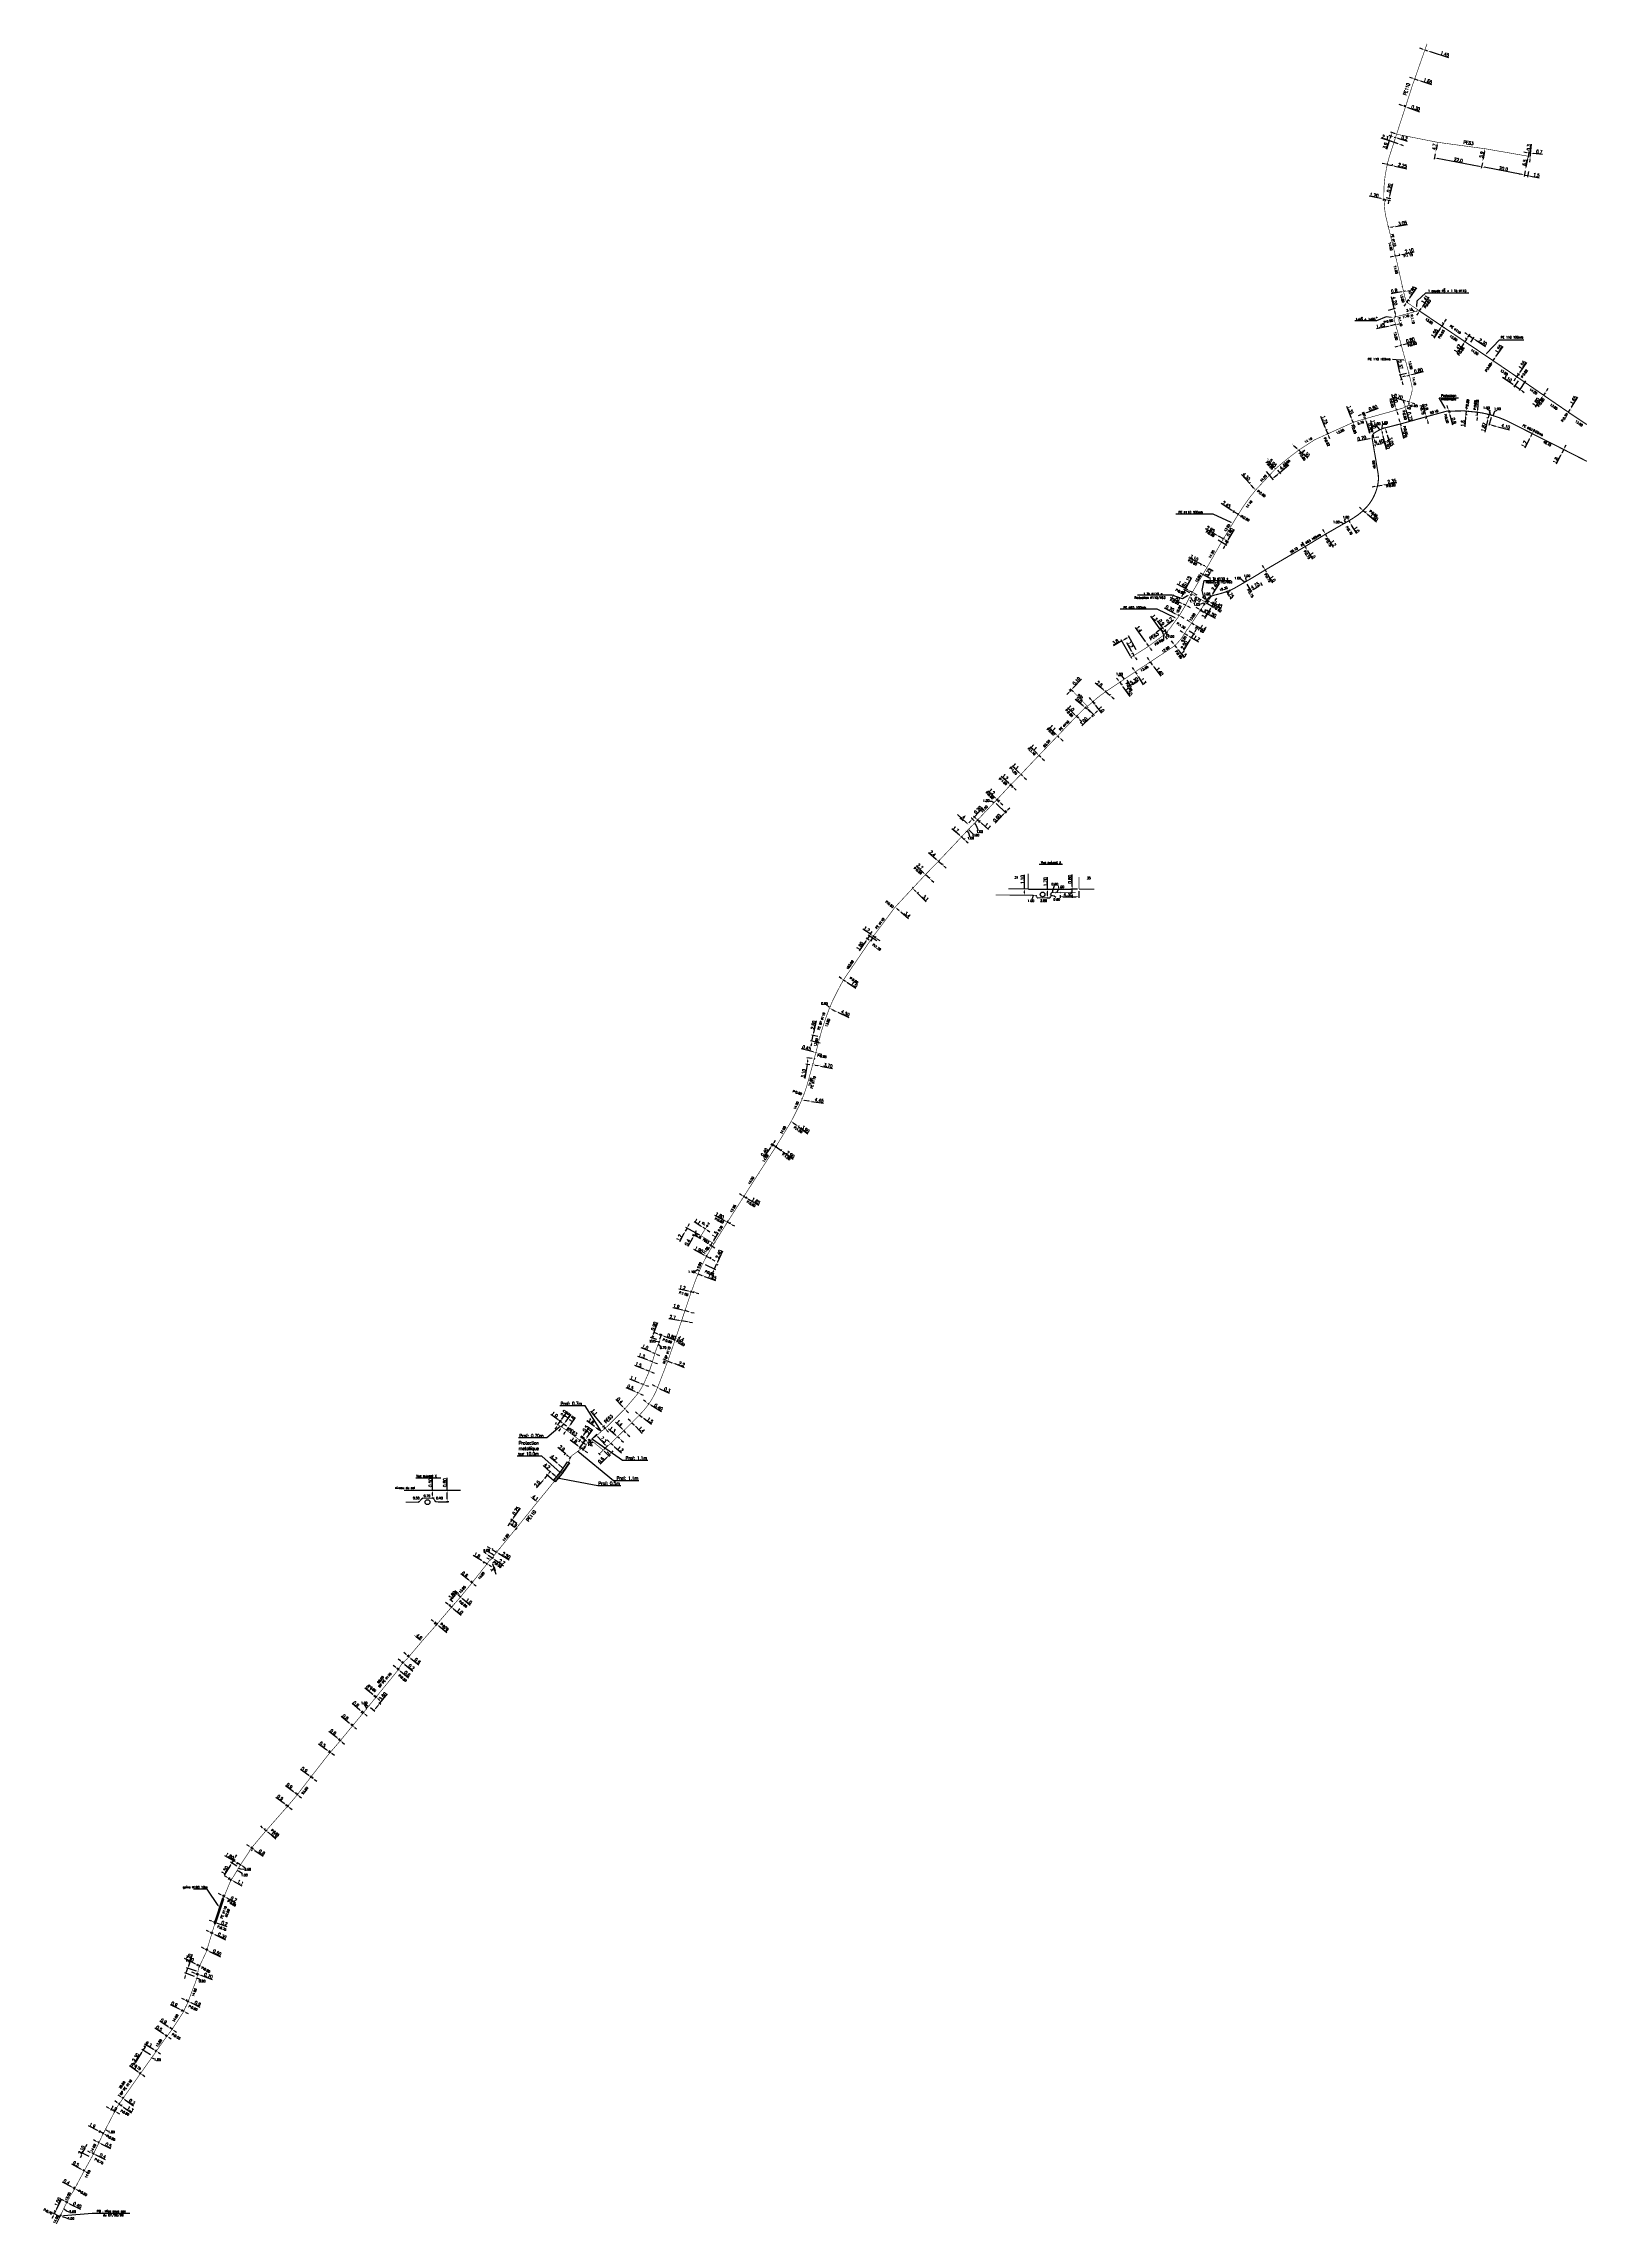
# Model space of a CAD drawing. Header units: millimetres. Extents: x 104292 to 105000, y 137000 to 138000.
import ezdxf
from ezdxf.enums import TextEntityAlignment as Align

# ---------------------------------------------------------------- set-up
doc = ezdxf.new("R2010")
doc.units = ezdxf.units.MM
doc.header["$MEASUREMENT"] = 0
doc.header["$PDMODE"] = 34
doc.linetypes.add('L_100_PE', pattern=[14, 10, -1.5, 1, -1.5])
doc.layers.get('0').update_dxf_attribs({"linetype": 'CONTINUOUS'})
doc.layers.get('DEFPOINTS').update_dxf_attribs({"linetype": 'CONTINUOUS'})
for name, color, linetype in [('L_140', 3, 'CONTINUOUS'), ('L_300', 7, 'CONTINUOUS'), ('L_340', 7, 'CONTINUOUS'), ('L_420', 7, 'CONTINUOUS')]:
    doc.layers.add(name, color=color, linetype=linetype)
doc.styles.add('G_ROMANS', font='ROMANS.SHX', dxfattribs={"width": 0.75})
doc.styles.get("Standard").update_dxf_attribs({"font": 'romans.shx', "width": 0.85})
doc.dimstyles.get("Standard").update_dxf_attribs({"dimtxt": 1.5, "dimasz": 1.2, "dimexe": 0.625, "dimexo": 0.625, "dimgap": 0.25, "dimtad": 1, "dimdec": 1, "dimzin": 0, "dimdsep": 46, "dimtxsty": 'Standard', "dimcen": -0.5, "dimdle": 1, "dimadec": 0, "dimazin": 0, "dimtfac": 1, "dimtdec": 1, "dimtmove": 0, "dimatfit": 3, "dimfxl": 1, "dimtolj": 1, "dimtzin": 0, "dimarcsym": 0})

# ---------------------------------------------------------------- blocks, each defined once
blk = doc.blocks.new('*D186')
at = {"layer": 'DEFPOINTS', "color": 0, "linetype": 'Continuous'}
for p in [(104297.8, 137005.6), (104298.6, 137005.2), (104300.1, 137003.1)]:
    blk.add_point(p, dxfattribs=at)
at = {"layer": 'L_140', "color": 0, "linetype": 'Continuous', "lineweight": -2}
for p, q in [((104298.3, 137006.7), (104300.7, 137011.5)), ((104296.7, 137003.5), (104296.2, 137002.4)), ((104299.6, 137003.4), (104296.7, 137004.9)), ((104298, 137005.5), (104297.2, 137005.9)), ((104297.2, 137004.6), (104297.8, 137005.6))]:
    blk.add_line(p, q, dxfattribs=at)
at = {"layer": 'L_140', "color": 0, "linetype": 'Continuous'}
for points in [[(104296.5, 137003.6), (104296.9, 137003.4), (104297.2, 137004.6)], [(104298.1, 137006.8), (104298.5, 137006.6), (104297.8, 137005.6)]]:
    blk.add_solid(points, dxfattribs=at)
at = {"layer": 'L_140', "color": 0, "linetype": 'Continuous', "insert": (104298.9, 137010.1), "char_height": 1.5, "attachment_point": 5, "rotation": 63.4269}
blk.add_mtext('\\A1;1.00', dxfattribs=at)
blk = doc.blocks.new('*D185')
at = {"layer": 'DEFPOINTS', "color": 0, "linetype": 'Continuous'}
for p in [(104302.2, 137009.4), (104302.9, 137009.1), (104303.2, 137009.8)]:
    blk.add_point(p, dxfattribs=at)
at = {"layer": 'L_140', "color": 0, "linetype": 'Continuous', "lineweight": -2}
for p, q in [((104301.5, 137010.7), (104300.4, 137011.2)), ((104302.5, 137010), (104302.8, 137010.7)), ((104302.5, 137010.1), (104303.2, 137009.8)), ((104303.2, 137009.6), (104303.5, 137010.3)), ((104304.3, 137009.2), (104309.3, 137006.7))]:
    blk.add_line(p, q, dxfattribs=at)
at = {"layer": 'L_140', "color": 0, "linetype": 'Continuous'}
for points in [[(104301.6, 137010.9), (104301.4, 137010.5), (104302.5, 137010.1)], [(104304.4, 137009.4), (104304.2, 137009.1), (104303.2, 137009.8)]]:
    blk.add_solid(points, dxfattribs=at)
at = {"layer": 'L_140', "color": 0, "linetype": 'Continuous', "insert": (104307.8, 137008.6), "char_height": 1.5, "attachment_point": 5, "rotation": 333.253}
blk.add_mtext('\\A1;0.40', dxfattribs=at)
blk = doc.blocks.new('*D184')
at = {"layer": 'DEFPOINTS', "color": 0, "linetype": 'Continuous'}
for p in [(104311.2, 137034.4), (104312.1, 137034), (104313.9, 137030.6)]:
    blk.add_point(p, dxfattribs=at)
at = {"layer": 'L_140', "color": 0, "linetype": 'Continuous', "lineweight": -2}
for p, q in [((104309.7, 137031.4), (104309.1, 137030.3)), ((104313.3, 137030.9), (104309.6, 137032.8)), ((104310.2, 137032.5), (104311.2, 137034.4)), ((104311.5, 137034.2), (104310.6, 137034.7)), ((104311.7, 137035.5), (104312.3, 137036.6))]:
    blk.add_line(p, q, dxfattribs=at)
at = {"layer": 'L_140', "color": 0, "linetype": 'Continuous'}
for points in [[(104309.5, 137031.5), (104309.8, 137031.3), (104310.2, 137032.5)], [(104311.5, 137035.6), (104311.9, 137035.4), (104311.2, 137034.4)]]:
    blk.add_solid(points, dxfattribs=at)
at = {"layer": 'L_140', "color": 0, "linetype": 'Continuous', "insert": (104309.8, 137033.9), "char_height": 1.5, "attachment_point": 5, "rotation": 63.1609}
blk.add_mtext('\\A1;2.10', dxfattribs=at)
blk = doc.blocks.new('*D183')
at = {"layer": 'DEFPOINTS', "color": 0, "linetype": 'Continuous'}
for p in [(104305.8, 137015.5), (104306.2, 137015.3), (104306.3, 137016.4)]:
    blk.add_point(p, dxfattribs=at)
at = {"layer": 'L_140', "color": 0, "linetype": 'Continuous', "lineweight": -2}
for p, q in [((104305.2, 137016.9), (104301, 137019.1)), ((104306.1, 137016), (104306.6, 137016.9)), ((104306.6, 137016.2), (104306.3, 137016.4)), ((104306.4, 137015.8), (104306.9, 137016.7)), ((104307.7, 137015.6), (104308.8, 137015.1))]:
    blk.add_line(p, q, dxfattribs=at)
at = {"layer": 'L_140', "color": 0, "linetype": 'Continuous'}
for points in [[(104305.3, 137017.1), (104305.1, 137016.7), (104306.3, 137016.4)], [(104307.8, 137015.8), (104307.6, 137015.4), (104306.6, 137016.2)]]:
    blk.add_solid(points, dxfattribs=at)
at = {"layer": 'L_140', "color": 0, "linetype": 'Continuous', "insert": (104302.9, 137019.2), "char_height": 1.5, "attachment_point": 5, "rotation": 332.6737}
blk.add_mtext('\\A1;0.4', dxfattribs=at)
blk = doc.blocks.new('*D182')
at = {"layer": 'DEFPOINTS', "color": 0, "linetype": 'Continuous'}
for p in [(104310.1, 137023.8), (104310.5, 137024.5), (104310.6, 137023.6)]:
    blk.add_point(p, dxfattribs=at)
at = {"layer": 'L_140', "color": 0, "linetype": 'Continuous', "lineweight": -2}
for p, q in [((104309.4, 137025.1), (104305.3, 137027.4)), ((104310.4, 137024.4), (104310.8, 137025)), ((104310.9, 137024.3), (104310.5, 137024.5)), ((104310.9, 137024.1), (104311.2, 137024.8)), ((104312, 137023.7), (104313, 137023.1))]:
    blk.add_line(p, q, dxfattribs=at)
at = {"layer": 'L_140', "color": 0, "linetype": 'Continuous'}
for points in [[(104309.5, 137025.3), (104309.4, 137024.9), (104310.5, 137024.5)], [(104312.1, 137023.9), (104311.9, 137023.5), (104310.9, 137024.3)]]:
    blk.add_solid(points, dxfattribs=at)
at = {"layer": 'L_140', "color": 0, "linetype": 'Continuous', "insert": (104307.2, 137027.5), "char_height": 1.5, "attachment_point": 5, "rotation": 331.117}
blk.add_mtext('\\A1;0.5', dxfattribs=at)
blk = doc.blocks.new('*D181')
at = {"layer": 'DEFPOINTS', "color": 0, "linetype": 'Continuous'}
for p in [(104314.5, 137031.6), (104314.8, 137032.3), (104314.9, 137031.4)]:
    blk.add_point(p, dxfattribs=at)
at = {"layer": 'L_140', "color": 0, "linetype": 'Continuous', "lineweight": -2}
for p, q in [((104313.7, 137032.8), (104312.7, 137033.4)), ((104314.7, 137032.2), (104315.1, 137032.9)), ((104314.8, 137032.3), (104315.2, 137032.1)), ((104315.2, 137032), (104315.5, 137032.7)), ((104316.3, 137031.6), (104320.6, 137029.5))]:
    blk.add_line(p, q, dxfattribs=at)
at = {"layer": 'L_140', "color": 0, "linetype": 'Continuous'}
for points in [[(104313.8, 137033), (104313.7, 137032.7), (104314.8, 137032.3)], [(104316.4, 137031.8), (104316.2, 137031.4), (104315.2, 137032.1)]]:
    blk.add_solid(points, dxfattribs=at)
at = {"layer": 'L_140', "color": 0, "linetype": 'Continuous', "insert": (104319.5, 137031.1), "char_height": 1.5, "attachment_point": 5, "rotation": 333.9887}
blk.add_mtext('\\A1;0.4', dxfattribs=at)
blk = doc.blocks.new('*D180')
at = {"layer": 'DEFPOINTS', "color": 0, "linetype": 'Continuous'}
for p in [(104317, 137036.8), (104317.3, 137037.4), (104317.4, 137036.6)]:
    blk.add_point(p, dxfattribs=at)
at = {"layer": 'L_140', "color": 0, "linetype": 'Continuous', "lineweight": -2}
for p, q in [((104316.2, 137038), (104315.2, 137038.6)), ((104317.3, 137037.4), (104317.6, 137038)), ((104317.3, 137037.4), (104317.8, 137037.2)), ((104317.7, 137037.1), (104318, 137037.8)), ((104318.8, 137036.7), (104323, 137034.5))]:
    blk.add_line(p, q, dxfattribs=at)
at = {"layer": 'L_140', "color": 0, "linetype": 'Continuous'}
for points in [[(104316.3, 137038.2), (104316.2, 137037.8), (104317.3, 137037.4)], [(104318.9, 137036.8), (104318.7, 137036.5), (104317.8, 137037.2)]]:
    blk.add_solid(points, dxfattribs=at)
at = {"layer": 'L_140', "color": 0, "linetype": 'Continuous', "insert": (104322.1, 137036.1), "char_height": 1.5, "attachment_point": 5, "rotation": 332.4518}
blk.add_mtext('\\A1;0.5', dxfattribs=at)
blk = doc.blocks.new('*D179')
at = {"layer": 'DEFPOINTS', "color": 0, "linetype": 'Continuous'}
for p in [(104317.6, 137041.4), (104318.1, 137042.3), (104319.3, 137040.5)]:
    blk.add_point(p, dxfattribs=at)
at = {"layer": 'L_140', "color": 0, "linetype": 'Continuous', "lineweight": -2}
for p, q in [((104317, 137042.8), (104313, 137044.9)), ((104317.9, 137041.9), (104318.4, 137042.8)), ((104319.7, 137041.4), (104318.1, 137042.3)), ((104319.6, 137041.1), (104320, 137042)), ((104320.8, 137040.9), (104321.9, 137040.3))]:
    blk.add_line(p, q, dxfattribs=at)
at = {"layer": 'L_140', "color": 0, "linetype": 'Continuous'}
for points in [[(104317.1, 137043), (104316.9, 137042.6), (104318.1, 137042.3)], [(104320.9, 137041.1), (104320.7, 137040.7), (104319.7, 137041.4)]]:
    blk.add_solid(points, dxfattribs=at)
at = {"layer": 'L_140', "color": 0, "linetype": 'Continuous', "insert": (104314.7, 137045.1), "char_height": 1.5, "attachment_point": 5, "rotation": 332.9075}
blk.add_mtext('\\A1;1.9', dxfattribs=at)
blk = doc.blocks.new('*D178')
at = {"layer": 'DEFPOINTS', "color": 0, "linetype": 'Continuous'}
for p in [(104322.9, 137051.6), (104323.3, 137052.5), (104324.6, 137050.7)]:
    blk.add_point(p, dxfattribs=at)
at = {"layer": 'L_140', "color": 0, "linetype": 'Continuous', "lineweight": -2}
for p, q in [((104322.3, 137053), (104321.2, 137053.6)), ((104323.2, 137052.2), (104323.6, 137053.1)), ((104325, 137051.6), (104323.3, 137052.5)), ((104324.8, 137051.3), (104325.3, 137052.2)), ((104326.1, 137051.1), (104327.2, 137050.5))]:
    blk.add_line(p, q, dxfattribs=at)
at = {"layer": 'L_140', "color": 0, "linetype": 'Continuous'}
for points in [[(104322.4, 137053.2), (104322.2, 137052.9), (104323.3, 137052.5)], [(104326.2, 137051.3), (104326, 137050.9), (104325, 137051.6)]]:
    blk.add_solid(points, dxfattribs=at)
at = {"layer": 'L_140', "color": 0, "linetype": 'Continuous', "insert": (104324.6, 137053), "char_height": 1.5, "attachment_point": 5, "rotation": 332.9075}
blk.add_mtext('\\A1;1.9', dxfattribs=at)
blk = doc.blocks.new('*D177')
at = {"layer": 'DEFPOINTS', "color": 0, "linetype": 'Continuous'}
for p in [(104326.5, 137054.3), (104327.6, 137053.6), (104328, 137054.2)]:
    blk.add_point(p, dxfattribs=at)
at = {"layer": 'L_140', "color": 0, "linetype": 'Continuous', "lineweight": -2}
for p, q in [((104326, 137055.7), (104325, 137056.4)), ((104326.9, 137054.9), (104327.3, 137055.5)), ((104327, 137055), (104328, 137054.2)), ((104328, 137054.1), (104328.4, 137054.7)), ((104329, 137053.5), (104332.7, 137050.9))]:
    blk.add_line(p, q, dxfattribs=at)
at = {"layer": 'L_140', "color": 0, "linetype": 'Continuous'}
for points in [[(104326.1, 137055.8), (104325.9, 137055.5), (104327, 137055)], [(104329.1, 137053.7), (104328.9, 137053.4), (104328, 137054.2)]]:
    blk.add_solid(points, dxfattribs=at)
at = {"layer": 'L_140', "color": 0, "linetype": 'Continuous', "insert": (104332.1, 137052.6), "char_height": 1.5, "attachment_point": 5, "rotation": 324.8175}
blk.add_mtext('\\A1;1.3', dxfattribs=at)
blk = doc.blocks.new('*D176')
at = {"layer": 'DEFPOINTS', "color": 0, "linetype": 'Continuous'}
for p in [(104328.1, 137057.1), (104328.3, 137057), (104328.6, 137057.7)]:
    blk.add_point(p, dxfattribs=at)
at = {"layer": 'L_140', "color": 0, "linetype": 'Continuous', "lineweight": -2}
for p, q in [((104327.6, 137058.4), (104326.6, 137059.1)), ((104328.5, 137057.6), (104328.9, 137058.2)), ((104328.6, 137057.7), (104328.8, 137057.6)), ((104328.7, 137057.5), (104329.1, 137058.1)), ((104329.8, 137056.9), (104333.6, 137054.2))]:
    blk.add_line(p, q, dxfattribs=at)
at = {"layer": 'L_140', "color": 0, "linetype": 'Continuous'}
for points in [[(104327.7, 137058.6), (104327.5, 137058.2), (104328.6, 137057.7)], [(104329.9, 137057.1), (104329.6, 137056.7), (104328.8, 137057.6)]]:
    blk.add_solid(points, dxfattribs=at)
at = {"layer": 'L_140', "color": 0, "linetype": 'Continuous', "insert": (104332.9, 137056), "char_height": 1.5, "attachment_point": 5, "rotation": 325.4283}
blk.add_mtext('\\A1;0.3', dxfattribs=at)
blk = doc.blocks.new('*D175')
at = {"layer": 'DEFPOINTS', "color": 0, "linetype": 'Continuous'}
for p in [(104377.8, 137168.4), (104379.7, 137167.3), (104381.6, 137163.8)]:
    blk.add_point(p, dxfattribs=at)
at = {"layer": 'L_140', "color": 0, "linetype": 'Continuous', "lineweight": -2}
for p, q in [((104378, 137164.5), (104375.2, 137159.9)), ((104381, 137164.1), (104378.1, 137165.9)), ((104378.4, 137168.1), (104380.2, 137166.9)), ((104379.7, 137167.3), (104378.6, 137165.6)), ((104380.3, 137168.3), (104380.9, 137169.3))]:
    blk.add_line(p, q, dxfattribs=at)
at = {"layer": 'L_140', "color": 0, "linetype": 'Continuous'}
for points in [[(104377.8, 137164.6), (104378.2, 137164.4), (104378.6, 137165.6)], [(104380.1, 137168.4), (104380.5, 137168.2), (104379.7, 137167.3)]]:
    blk.add_solid(points, dxfattribs=at)
at = {"layer": 'L_140', "color": 0, "linetype": 'Continuous', "insert": (104375.5, 137162.2), "char_height": 1.5, "attachment_point": 5, "rotation": 58.7325}
blk.add_mtext('\\A1;1.50', dxfattribs=at)
blk = doc.blocks.new('*D174')
at = {"layer": 'DEFPOINTS', "color": 0, "linetype": 'Continuous'}
for p in [(104338.9, 137081.1), (104339.6, 137080.7), (104341.8, 137077.2)]:
    blk.add_point(p, dxfattribs=at)
at = {"layer": 'L_140', "color": 0, "linetype": 'Continuous', "lineweight": -2}
for p, q in [((104339.1, 137081), (104338.3, 137081.5)), ((104339.5, 137082.1), (104340.1, 137083.2)), ((104337.3, 137078.6), (104334.3, 137073.9)), ((104341.3, 137077.5), (104337.4, 137080)), ((104338.9, 137081.1), (104337.9, 137079.6))]:
    blk.add_line(p, q, dxfattribs=at)
at = {"layer": 'L_140', "color": 0, "linetype": 'Continuous'}
for points in [[(104339.3, 137082.3), (104339.7, 137082), (104338.9, 137081.1)], [(104337.1, 137078.7), (104337.5, 137078.5), (104337.9, 137079.6)]]:
    blk.add_solid(points, dxfattribs=at)
at = {"layer": 'L_140', "color": 0, "linetype": 'Continuous', "insert": (104334.6, 137076.3), "char_height": 1.5, "attachment_point": 5, "rotation": 58.0891}
blk.add_mtext('\\A1;2.30', dxfattribs=at)
blk = doc.blocks.new('*D173')
at = {"layer": 'DEFPOINTS', "color": 0, "linetype": 'Continuous'}
for p in [(104358.5, 137117.3), (104362.2, 137113.3), (104363, 137115.7)]:
    blk.add_point(p, dxfattribs=at)
at = {"layer": 'L_140', "color": 0, "linetype": 'Continuous', "lineweight": -2}
for p, q in [((104358.9, 137118.4), (104360.7, 137123.7)), ((104357.2, 137113.7), (104356.9, 137112.6)), ((104361.6, 137113.5), (104357.1, 137115.1)), ((104357.6, 137114.9), (104358.5, 137117.3)), ((104362.4, 137115.9), (104357.9, 137117.5))]:
    blk.add_line(p, q, dxfattribs=at)
at = {"layer": 'L_140', "color": 0, "linetype": 'Continuous'}
for points in [[(104357.1, 137113.8), (104357.4, 137113.7), (104357.6, 137114.9)], [(104358.7, 137118.5), (104359.1, 137118.3), (104358.5, 137117.3)]]:
    blk.add_solid(points, dxfattribs=at)
at = {"layer": 'L_140', "color": 0, "linetype": 'Continuous', "insert": (104359.1, 137121.9), "char_height": 1.5, "attachment_point": 5, "rotation": 70.7037}
blk.add_mtext('\\A1;2.70', dxfattribs=at)
blk = doc.blocks.new('*D172')
at = {"layer": 'DEFPOINTS', "color": 0, "linetype": 'Continuous'}
for p in [(104336, 137068.3), (104336.2, 137068.1), (104336.6, 137069.1)]:
    blk.add_point(p, dxfattribs=at)
at = {"layer": 'L_140', "color": 0, "linetype": 'Continuous', "lineweight": -2}
for p, q in [((104335.6, 137069.8), (104331.7, 137072.5)), ((104336.4, 137068.8), (104336.9, 137069.6)), ((104336.6, 137068.7), (104337.1, 137069.5)), ((104336.8, 137069), (104336.6, 137069.1)), ((104337.8, 137068.3), (104338.7, 137067.6))]:
    blk.add_line(p, q, dxfattribs=at)
at = {"layer": 'L_140', "color": 0, "linetype": 'Continuous'}
for points in [[(104335.7, 137070), (104335.5, 137069.6), (104336.6, 137069.1)], [(104337.9, 137068.4), (104337.6, 137068.1), (104336.8, 137069)]]:
    blk.add_solid(points, dxfattribs=at)
at = {"layer": 'L_140', "color": 0, "linetype": 'Continuous', "insert": (104333.6, 137072.4), "char_height": 1.5, "attachment_point": 5, "rotation": 324.7918}
blk.add_mtext('\\A1;0.3', dxfattribs=at)
blk = doc.blocks.new('*D171')
at = {"layer": 'DEFPOINTS', "color": 0, "linetype": 'Continuous'}
for p in [(104343.3, 137078.5), (104343.5, 137078.4), (104343.7, 137079.4)]:
    blk.add_point(p, dxfattribs=at)
at = {"layer": 'L_140', "color": 0, "linetype": 'Continuous', "lineweight": -2}
for p, q in [((104342.7, 137080), (104338.6, 137082.4)), ((104343.6, 137079.1), (104344.1, 137079.9)), ((104344, 137079.3), (104343.7, 137079.4)), ((104343.8, 137078.9), (104344.3, 137079.8)), ((104345, 137078.6), (104346, 137078))]:
    blk.add_line(p, q, dxfattribs=at)
at = {"layer": 'L_140', "color": 0, "linetype": 'Continuous'}
for points in [[(104342.8, 137080.2), (104342.6, 137079.8), (104343.7, 137079.4)], [(104345.1, 137078.8), (104344.9, 137078.5), (104344, 137079.3)]]:
    blk.add_solid(points, dxfattribs=at)
at = {"layer": 'L_140', "color": 0, "linetype": 'Continuous', "insert": (104340.5, 137082.4), "char_height": 1.5, "attachment_point": 5, "rotation": 329.7414}
blk.add_mtext('\\A1;0.3', dxfattribs=at)
blk = doc.blocks.new('*D170')
at = {"layer": 'DEFPOINTS', "color": 0, "linetype": 'Continuous'}
for p in [(104347.8, 137085.5), (104348.3, 137085.2), (104348.4, 137086.4)]:
    blk.add_point(p, dxfattribs=at)
at = {"layer": 'L_140', "color": 0, "linetype": 'Continuous', "lineweight": -2}
for p, q in [((104347.4, 137087.1), (104343.4, 137089.7)), ((104348.2, 137086.1), (104348.7, 137086.9)), ((104348.9, 137086.1), (104348.4, 137086.4)), ((104348.6, 137085.8), (104349.2, 137086.6)), ((104349.9, 137085.5), (104350.9, 137084.8))]:
    blk.add_line(p, q, dxfattribs=at)
at = {"layer": 'L_140', "color": 0, "linetype": 'Continuous'}
for points in [[(104347.5, 137087.2), (104347.3, 137086.9), (104348.4, 137086.4)], [(104350, 137085.6), (104349.7, 137085.3), (104348.9, 137086.1)]]:
    blk.add_solid(points, dxfattribs=at)
at = {"layer": 'L_140', "color": 0, "linetype": 'Continuous', "insert": (104345.3, 137089.6), "char_height": 1.5, "attachment_point": 5, "rotation": 326.852}
blk.add_mtext('\\A1;0.5', dxfattribs=at)
blk = doc.blocks.new('*D169')
at = {"layer": 'DEFPOINTS', "color": 0, "linetype": 'Continuous'}
for p in [(104350.1, 137089.1), (104350.5, 137089.7), (104350.8, 137088.6)]:
    blk.add_point(p, dxfattribs=at)
at = {"layer": 'L_140', "color": 0, "linetype": 'Continuous', "lineweight": -2}
for p, q in [((104349.5, 137090.4), (104345.6, 137092.9)), ((104350.4, 137089.6), (104350.8, 137090.2)), ((104351.3, 137089.2), (104350.5, 137089.7)), ((104351.2, 137089.1), (104351.6, 137089.7)), ((104352.3, 137088.6), (104353.3, 137087.9))]:
    blk.add_line(p, q, dxfattribs=at)
at = {"layer": 'L_140', "color": 0, "linetype": 'Continuous'}
for points in [[(104349.6, 137090.5), (104349.4, 137090.2), (104350.5, 137089.7)], [(104352.4, 137088.7), (104352.2, 137088.4), (104351.3, 137089.2)]]:
    blk.add_solid(points, dxfattribs=at)
at = {"layer": 'L_140', "color": 0, "linetype": 'Continuous', "insert": (104347.4, 137092.9), "char_height": 1.5, "attachment_point": 5, "rotation": 326.852}
blk.add_mtext('\\A1;0.9', dxfattribs=at)
blk = doc.blocks.new('*D168')
at = {"layer": 'DEFPOINTS', "color": 0, "linetype": 'Continuous'}
for p in [(104355.3, 137097.1), (104355.7, 137097.9), (104356.2, 137096.7)]:
    blk.add_point(p, dxfattribs=at)
at = {"layer": 'L_140', "color": 0, "linetype": 'Continuous', "lineweight": -2}
for p, q in [((104354.7, 137098.4), (104350.5, 137100.5)), ((104355.6, 137097.6), (104356, 137098.5)), ((104356.6, 137097.5), (104355.7, 137097.9)), ((104356.4, 137097.2), (104356.8, 137098.1)), ((104357.6, 137097), (104358.7, 137096.5))]:
    blk.add_line(p, q, dxfattribs=at)
at = {"layer": 'L_140', "color": 0, "linetype": 'Continuous'}
for points in [[(104354.8, 137098.6), (104354.6, 137098.2), (104355.7, 137097.9)], [(104357.7, 137097.2), (104357.6, 137096.8), (104356.6, 137097.5)]]:
    blk.add_solid(points, dxfattribs=at)
at = {"layer": 'L_140', "color": 0, "linetype": 'Continuous', "insert": (104352.3, 137100.7), "char_height": 1.5, "attachment_point": 5, "rotation": 334.238}
blk.add_mtext('\\A1;0.9', dxfattribs=at)
blk = doc.blocks.new('*D167')
at = {"layer": 'DEFPOINTS', "color": 0, "linetype": 'Continuous'}
for p in [(104357.5, 137101.6), (104357.9, 137102.4), (104358.3, 137101.2)]:
    blk.add_point(p, dxfattribs=at)
at = {"layer": 'L_140', "color": 0, "linetype": 'Continuous', "lineweight": -2}
for p, q in [((104356.8, 137102.9), (104355.7, 137103.4)), ((104357.8, 137102.1), (104358.2, 137102.9)), ((104357.9, 137102.4), (104358.7, 137102)), ((104358.6, 137101.7), (104359, 137102.5)), ((104359.8, 137101.5), (104364, 137099.4))]:
    blk.add_line(p, q, dxfattribs=at)
at = {"layer": 'L_140', "color": 0, "linetype": 'Continuous'}
for points in [[(104356.9, 137103.1), (104356.7, 137102.7), (104357.9, 137102.4)], [(104359.9, 137101.6), (104359.7, 137101.3), (104358.7, 137102)]]:
    blk.add_solid(points, dxfattribs=at)
at = {"layer": 'L_140', "color": 0, "linetype": 'Continuous', "insert": (104363, 137101), "char_height": 1.5, "attachment_point": 5, "rotation": 334.4412}
blk.add_mtext('\\A1;0.9', dxfattribs=at)
blk = doc.blocks.new('*D166')
at = {"layer": 'DEFPOINTS', "color": 0, "linetype": 'Continuous'}
for p in [(104362.3, 137113.7), (104362.9, 137113.5), (104363.2, 137114.4)]:
    blk.add_point(p, dxfattribs=at)
at = {"layer": 'L_140', "color": 0, "linetype": 'Continuous', "lineweight": -2}
for p, q in [((104361.5, 137115), (104360.4, 137115.4)), ((104362.5, 137114.3), (104362.8, 137115.2)), ((104362.6, 137114.6), (104363.2, 137114.4)), ((104363.1, 137114.1), (104363.4, 137115)), ((104364.4, 137114), (104369.6, 137112.1))]:
    blk.add_line(p, q, dxfattribs=at)
at = {"layer": 'L_140', "color": 0, "linetype": 'Continuous'}
for points in [[(104361.6, 137115.2), (104361.4, 137114.8), (104362.6, 137114.6)], [(104364.4, 137114.2), (104364.3, 137113.8), (104363.2, 137114.4)]]:
    blk.add_solid(points, dxfattribs=at)
at = {"layer": 'L_140', "color": 0, "linetype": 'Continuous', "insert": (104367.9, 137113.8), "char_height": 1.5, "attachment_point": 5, "rotation": 340.3722}
blk.add_mtext('\\A1;0.70', dxfattribs=at)
blk = doc.blocks.new('*D165')
at = {"layer": 'DEFPOINTS', "color": 0, "linetype": 'Continuous'}
for p in [(104362.5, 137117.8), (104363.5, 137117.3), (104364, 137118.3)]:
    blk.add_point(p, dxfattribs=at)
at = {"layer": 'L_140', "color": 0, "linetype": 'Continuous', "lineweight": -2}
for p, q in [((104361.9, 137119.3), (104357, 137121.7)), ((104362.7, 137118.4), (104363.2, 137119.3)), ((104364, 137118.3), (104362.9, 137118.8)), ((104363.7, 137117.8), (104364.2, 137118.8)), ((104365, 137117.8), (104366.1, 137117.2))]:
    blk.add_line(p, q, dxfattribs=at)
at = {"layer": 'L_140', "color": 0, "linetype": 'Continuous'}
for points in [[(104362, 137119.5), (104361.8, 137119.1), (104362.9, 137118.8)], [(104365.1, 137117.9), (104365, 137117.6), (104364, 137118.3)]]:
    blk.add_solid(points, dxfattribs=at)
at = {"layer": 'L_140', "color": 0, "linetype": 'Continuous', "insert": (104359.3, 137121.7), "char_height": 1.5, "attachment_point": 5, "rotation": 333.8241}
blk.add_mtext('\\A1;1.10', dxfattribs=at)
blk = doc.blocks.new('*D164')
at = {"layer": 'DEFPOINTS', "color": 0, "linetype": 'Continuous'}
for p in [(104368.8, 137132.8), (104369.3, 137132.5), (104369.7, 137133.3)]:
    blk.add_point(p, dxfattribs=at)
at = {"layer": 'L_140', "color": 0, "linetype": 'Continuous', "lineweight": -2}
for p, q in [((104368, 137134.1), (104367, 137134.6)), ((104369, 137133.4), (104369.4, 137134.1)), ((104369.1, 137133.5), (104369.7, 137133.3)), ((104369.6, 137133.1), (104370, 137133.8)), ((104370.8, 137132.7), (104375.8, 137130.3))]:
    blk.add_line(p, q, dxfattribs=at)
at = {"layer": 'L_140', "color": 0, "linetype": 'Continuous'}
for points in [[(104368.1, 137134.3), (104368, 137133.9), (104369.1, 137133.5)], [(104370.8, 137132.9), (104370.7, 137132.6), (104369.7, 137133.3)]]:
    blk.add_solid(points, dxfattribs=at)
at = {"layer": 'L_140', "color": 0, "linetype": 'Continuous', "insert": (104374.2, 137132.1), "char_height": 1.5, "attachment_point": 5, "rotation": 333.7761}
blk.add_mtext('\\A1;0.30', dxfattribs=at)
blk = doc.blocks.new('*D163')
at = {"layer": 'DEFPOINTS', "color": 0, "linetype": 'Continuous'}
for p in [(104366.5, 137125), (104366.9, 137124.8), (104367.3, 137125.6)]:
    blk.add_point(p, dxfattribs=at)
at = {"layer": 'L_140', "color": 0, "linetype": 'Continuous', "lineweight": -2}
for p, q in [((104365.8, 137126.3), (104364.7, 137126.9)), ((104366.7, 137125.5), (104367.2, 137126.3)), ((104366.9, 137125.8), (104367.3, 137125.6)), ((104367.2, 137125.4), (104367.6, 137126.1)), ((104368.4, 137125), (104373.4, 137122.5))]:
    blk.add_line(p, q, dxfattribs=at)
at = {"layer": 'L_140', "color": 0, "linetype": 'Continuous'}
for points in [[(104365.9, 137126.5), (104365.7, 137126.1), (104366.9, 137125.8)], [(104368.5, 137125.2), (104368.3, 137124.8), (104367.3, 137125.6)]]:
    blk.add_solid(points, dxfattribs=at)
at = {"layer": 'L_140', "color": 0, "linetype": 'Continuous', "insert": (104371.9, 137124.4), "char_height": 1.5, "attachment_point": 5, "rotation": 333.0177}
blk.add_mtext('\\A1;0.50', dxfattribs=at)
blk = doc.blocks.new('*D162')
at = {"layer": 'DEFPOINTS', "color": 0, "linetype": 'Continuous'}
for p in [(104370.4, 137137.7), (104370.6, 137137.7), (104370.7, 137138.4)]:
    blk.add_point(p, dxfattribs=at)
at = {"layer": 'L_140', "color": 0, "linetype": 'Continuous', "lineweight": -2}
for p, q in [((104369.5, 137138.8), (104368.4, 137139.2)), ((104370.6, 137138.3), (104370.9, 137139)), ((104370.7, 137138.4), (104370.9, 137138.3)), ((104370.8, 137138.3), (104371.1, 137138.9)), ((104372, 137137.9), (104376.4, 137136.4))]:
    blk.add_line(p, q, dxfattribs=at)
at = {"layer": 'L_140', "color": 0, "linetype": 'Continuous'}
for points in [[(104369.6, 137139), (104369.5, 137138.6), (104370.7, 137138.4)], [(104372.1, 137138.1), (104371.9, 137137.7), (104370.9, 137138.3)]]:
    blk.add_solid(points, dxfattribs=at)
at = {"layer": 'L_140', "color": 0, "linetype": 'Continuous', "insert": (104375.3, 137137.8), "char_height": 1.5, "attachment_point": 5, "rotation": 340.7065}
blk.add_mtext('\\A1;0.2', dxfattribs=at)
blk = doc.blocks.new('*D161')
at = {"layer": 'DEFPOINTS', "color": 0, "linetype": 'Continuous'}
for p in [(104374.2, 137149.5), (104374.7, 137150.4), (104374.8, 137149.2)]:
    blk.add_point(p, dxfattribs=at)
at = {"layer": 'L_140', "color": 0, "linetype": 'Continuous', "lineweight": -2}
for p, q in [((104373.6, 137151), (104372.6, 137151.6)), ((104374.5, 137150.1), (104375, 137151)), ((104374.7, 137150.4), (104375.3, 137150.1)), ((104375.1, 137149.8), (104375.6, 137150.7)), ((104376.3, 137149.5), (104380.4, 137147.2))]:
    blk.add_line(p, q, dxfattribs=at)
at = {"layer": 'L_140', "color": 0, "linetype": 'Continuous'}
for points in [[(104373.7, 137151.2), (104373.6, 137150.9), (104374.7, 137150.4)], [(104376.4, 137149.7), (104376.2, 137149.4), (104375.3, 137150.1)]]:
    blk.add_solid(points, dxfattribs=at)
at = {"layer": 'L_140', "color": 0, "linetype": 'Continuous', "insert": (104379.5, 137148.9), "char_height": 1.5, "attachment_point": 5, "rotation": 330.6164}
blk.add_mtext('\\A1;0.7', dxfattribs=at)
blk = doc.blocks.new('*D160')
at = {"layer": 'DEFPOINTS', "color": 0, "linetype": 'Continuous'}
for p in [(104376.9, 137157.4), (104377.4, 137158.4), (104377.8, 137156.9)]:
    blk.add_point(p, dxfattribs=at)
at = {"layer": 'L_140', "color": 0, "linetype": 'Continuous', "lineweight": -2}
for p, q in [((104376.4, 137159), (104375.3, 137159.6)), ((104377.2, 137157.9), (104377.7, 137158.9)), ((104377.4, 137158.4), (104378.4, 137157.8)), ((104378.1, 137157.4), (104378.7, 137158.4)), ((104379.4, 137157.2), (104383.2, 137155.1))]:
    blk.add_line(p, q, dxfattribs=at)
at = {"layer": 'L_140', "color": 0, "linetype": 'Continuous'}
for points in [[(104376.5, 137159.1), (104376.3, 137158.8), (104377.4, 137158.4)], [(104379.5, 137157.4), (104379.3, 137157.1), (104378.4, 137157.8)]]:
    blk.add_solid(points, dxfattribs=at)
at = {"layer": 'L_140', "color": 0, "linetype": 'Continuous', "insert": (104382.6, 137156.6), "char_height": 1.5, "attachment_point": 5, "rotation": 330.3756}
blk.add_mtext('\\A1;1.1', dxfattribs=at)
blk = doc.blocks.new('*D159')
at = {"layer": 'DEFPOINTS', "color": 0, "linetype": 'Continuous'}
for p in [(104441.8, 137237.2), (104445.6, 137239.5), (104446.5, 137238.8)]:
    blk.add_point(p, dxfattribs=at)
at = {"layer": 'L_140', "color": 0, "linetype": 'Continuous', "lineweight": -2}
for p, q in [((104446.5, 137238.8), (104450.1, 137243.1)), ((104442.3, 137236.8), (104444.3, 137235.1)), ((104444.6, 137236.4), (104445.8, 137237.8)), ((104446.1, 137239.1), (104447, 137238.4))]:
    blk.add_line(p, q, dxfattribs=at)
at = {"layer": 'L_140', "color": 0, "linetype": 'Continuous'}
for points in [[(104444.5, 137236.6), (104444.8, 137236.3), (104443.8, 137235.5)], [(104445.6, 137238), (104445.9, 137237.7), (104446.5, 137238.8)]]:
    blk.add_solid(points, dxfattribs=at)
at = {"layer": 'L_140', "color": 0, "linetype": 'Continuous', "insert": (104447.9, 137242), "char_height": 1.5, "attachment_point": 5, "rotation": 50.3685}
blk.add_mtext('\\A1;3.60', dxfattribs=at)
blk = doc.blocks.new('*D158')
at = {"layer": 'DEFPOINTS', "color": 0, "linetype": 'Continuous'}
for p in [(104506.6, 137322.1), (104507.1, 137322.8), (104509.9, 137320.8)]:
    blk.add_point(p, dxfattribs=at)
at = {"layer": 'L_140', "color": 0, "linetype": 'Continuous', "lineweight": -2}
for p, q in [((104509.4, 137321.2), (104506.6, 137323.2)), ((104506.6, 137322.1), (104507.1, 137322.8)), ((104507.8, 137323.8), (104511.1, 137328.3)), ((104505.9, 137321.1), (104505.2, 137320.1))]:
    blk.add_line(p, q, dxfattribs=at)
at = {"layer": 'L_140', "color": 0, "linetype": 'Continuous'}
for points in [[(104505.7, 137321.2), (104506, 137321), (104506.6, 137322.1)], [(104507.7, 137323.9), (104508, 137323.7), (104507.1, 137322.8)]]:
    blk.add_solid(points, dxfattribs=at)
at = {"layer": 'L_140', "color": 0, "linetype": 'Continuous', "insert": (104509, 137327.1), "char_height": 1.5, "attachment_point": 5, "rotation": 53.9078}
blk.add_mtext('\\A1;0.75', dxfattribs=at)
blk = doc.blocks.new('*D157')
at = {"layer": 'DEFPOINTS', "color": 0, "linetype": 'Continuous'}
for p in [(104480.4, 137290.9), (104480.4, 137284.9), (104482.1, 137289.5)]:
    blk.add_point(p, dxfattribs=at)
at = {"layer": 'L_140', "color": 0, "linetype": 'Continuous', "lineweight": -2}
for p, q in [((104480, 137285.3), (104478.6, 137286.4)), ((104479.9, 137286.9), (104481.3, 137288.6)), ((104480.9, 137290.5), (104482.6, 137289.1))]:
    blk.add_line(p, q, dxfattribs=at)
at = {"layer": 'L_140', "color": 0, "linetype": 'Continuous'}
for points in [[(104479.7, 137287.1), (104480, 137286.8), (104479.1, 137286)], [(104481.1, 137288.7), (104481.5, 137288.4), (104482.1, 137289.5)]]:
    blk.add_solid(points, dxfattribs=at)
at = {"layer": 'L_140', "color": 0, "linetype": 'Continuous', "insert": (104479.8, 137288.4), "char_height": 1.5, "attachment_point": 5, "rotation": 49.2579}
blk.add_mtext('\\A1;3.80', dxfattribs=at)
blk = doc.blocks.new('*D156')
at = {"layer": 'DEFPOINTS', "color": 0, "linetype": 'Continuous'}
for p in [(104497.9, 137309.2), (104499.9, 137307.9), (104500, 137308.1)]:
    blk.add_point(p, dxfattribs=at)
at = {"layer": 'L_140', "color": 0, "linetype": 'Continuous', "lineweight": -2}
for p, q in [((104497, 137310), (104495.9, 137310.6)), ((104498, 137309.4), (104500, 137308.1)), ((104498.2, 137309.7), (104498.3, 137309.9)), ((104500.2, 137308.5), (104500.4, 137308.7)), ((104501.1, 137307.5), (104505.8, 137304.6))]:
    blk.add_line(p, q, dxfattribs=at)
at = {"layer": 'L_140', "color": 0, "linetype": 'Continuous'}
for points in [[(104497.1, 137310.2), (104496.9, 137309.8), (104498, 137309.4)], [(104501.2, 137307.7), (104500.9, 137307.3), (104500, 137308.1)]]:
    blk.add_solid(points, dxfattribs=at)
at = {"layer": 'L_140', "color": 0, "linetype": 'Continuous', "insert": (104504.5, 137306.6), "char_height": 1.5, "attachment_point": 5, "rotation": 328.5582}
blk.add_mtext('\\A1;2.50', dxfattribs=at)
blk = doc.blocks.new('*D155')
at = {"layer": 'DEFPOINTS', "color": 0, "linetype": 'Continuous'}
for p in [(104381.5, 137166.2), (104382.6, 137164.7), (104383, 137165.3)]:
    blk.add_point(p, dxfattribs=at)
at = {"layer": 'L_140', "color": 0, "linetype": 'Continuous', "lineweight": -2}
for p, q in [((104380.1, 137166.2), (104375.4, 137168.8)), ((104381.2, 137165.7), (104380.8, 137165)), ((104382.6, 137164.7), (104381.1, 137165.6)), ((104382.7, 137164.8), (104382.3, 137164.2)), ((104383.7, 137164.1), (104384.7, 137163.5))]:
    blk.add_line(p, q, dxfattribs=at)
at = {"layer": 'L_140', "color": 0, "linetype": 'Continuous'}
for points in [[(104380.1, 137166.4), (104380, 137166), (104381.1, 137165.6)], [(104383.8, 137164.3), (104383.6, 137163.9), (104382.6, 137164.7)]]:
    blk.add_solid(points, dxfattribs=at)
at = {"layer": 'L_140', "color": 0, "linetype": 'Continuous', "insert": (104377.7, 137168.7), "char_height": 1.5, "attachment_point": 5, "rotation": 330.3878}
blk.add_mtext('\\A1;1.80', dxfattribs=at)
blk = doc.blocks.new('*D154')
at = {"layer": 'DEFPOINTS', "color": 0, "linetype": 'Continuous'}
for p in [(104387.1, 137171.8), (104388.3, 137172), (104387.8, 137171.3)]:
    blk.add_point(p, dxfattribs=at)
at = {"layer": 'L_140', "color": 0, "linetype": 'Continuous', "lineweight": -2}
for p, q in [((104386.6, 137173.2), (104385.6, 137173.8)), ((104387.5, 137172.3), (104388, 137173)), ((104387.6, 137172.5), (104388.3, 137172)), ((104388.1, 137171.9), (104388.6, 137172.5)), ((104389.2, 137171.3), (104393.1, 137168.7))]:
    blk.add_line(p, q, dxfattribs=at)
at = {"layer": 'L_140', "color": 0, "linetype": 'Continuous'}
for points in [[(104386.7, 137173.3), (104386.5, 137173), (104387.6, 137172.5)], [(104389.4, 137171.5), (104389.1, 137171.2), (104388.3, 137172)]]:
    blk.add_solid(points, dxfattribs=at)
at = {"layer": 'L_140', "color": 0, "linetype": 'Continuous', "insert": (104392.4, 137170.4), "char_height": 1.5, "attachment_point": 5, "rotation": 325.4326}
blk.add_mtext('\\A1;0.8', dxfattribs=at)
blk = doc.blocks.new('*D153')
at = {"layer": 'DEFPOINTS', "color": 0, "linetype": 'Continuous'}
for p in [(104393.2, 137180.3), (104393.7, 137180.9), (104393.8, 137179.8)]:
    blk.add_point(p, dxfattribs=at)
at = {"layer": 'L_140', "color": 0, "linetype": 'Continuous', "lineweight": -2}
for p, q in [((104392.8, 137181.7), (104391.9, 137182.5)), ((104393.6, 137180.8), (104394.1, 137181.4)), ((104393.7, 137180.9), (104394.3, 137180.3)), ((104394.3, 137180.2), (104394.8, 137180.8)), ((104395.3, 137179.6), (104398.8, 137176.5))]:
    blk.add_line(p, q, dxfattribs=at)
at = {"layer": 'L_140', "color": 0, "linetype": 'Continuous'}
for points in [[(104392.9, 137181.8), (104392.7, 137181.5), (104393.7, 137180.9)], [(104395.4, 137179.7), (104395.1, 137179.4), (104394.3, 137180.3)]]:
    blk.add_solid(points, dxfattribs=at)
at = {"layer": 'L_140', "color": 0, "linetype": 'Continuous', "insert": (104398.3, 137178.3), "char_height": 1.5, "attachment_point": 5, "rotation": 319.2322}
blk.add_mtext('\\A1;0.9', dxfattribs=at)
blk = doc.blocks.new('*D152')
at = {"layer": 'DEFPOINTS', "color": 0, "linetype": 'Continuous'}
for p in [(104403.7, 137192.1), (104404.3, 137192.9), (104405, 137192.4)]:
    blk.add_point(p, dxfattribs=at)
at = {"layer": 'L_140', "color": 0, "linetype": 'Continuous', "lineweight": -2}
for p, q in [((104402.7, 137192.8), (104398.9, 137195.6)), ((104403.9, 137192.4), (104403.3, 137191.6)), ((104404.3, 137191.6), (104403.7, 137192.1)), ((104404.6, 137191.9), (104404, 137191.1)), ((104405.3, 137190.9), (104406.3, 137190.1))]:
    blk.add_line(p, q, dxfattribs=at)
at = {"layer": 'L_140', "color": 0, "linetype": 'Continuous'}
for points in [[(104402.8, 137193), (104402.6, 137192.6), (104403.7, 137192.1)], [(104405.4, 137191), (104405.2, 137190.7), (104404.3, 137191.6)]]:
    blk.add_solid(points, dxfattribs=at)
at = {"layer": 'L_140', "color": 0, "linetype": 'Continuous', "insert": (104400.8, 137195.5), "char_height": 1.5, "attachment_point": 5, "rotation": 323.2959}
blk.add_mtext('\\A1;0.9', dxfattribs=at)
blk = doc.blocks.new('*D151')
at = {"layer": 'DEFPOINTS', "color": 0, "linetype": 'Continuous'}
for p in [(104407.4, 137196.8), (104408, 137197.5), (104408.2, 137196.2)]:
    blk.add_point(p, dxfattribs=at)
at = {"layer": 'L_140', "color": 0, "linetype": 'Continuous', "lineweight": -2}
for p, q in [((104407, 137198.2), (104403.3, 137201)), ((104407.8, 137197.3), (104408.3, 137197.9)), ((104408.7, 137196.9), (104408, 137197.5)), ((104408.6, 137196.7), (104409.1, 137197.4)), ((104409.6, 137196.2), (104410.6, 137195.4))]:
    blk.add_line(p, q, dxfattribs=at)
at = {"layer": 'L_140', "color": 0, "linetype": 'Continuous'}
for points in [[(104407.1, 137198.3), (104406.9, 137198), (104408, 137197.5)], [(104409.8, 137196.3), (104409.5, 137196), (104408.7, 137196.9)]]:
    blk.add_solid(points, dxfattribs=at)
at = {"layer": 'L_140', "color": 0, "linetype": 'Continuous', "insert": (104405.1, 137200.9), "char_height": 1.5, "attachment_point": 5, "rotation": 322.383}
blk.add_mtext('\\A1;0.9', dxfattribs=at)
blk = doc.blocks.new('*D150')
at = {"layer": 'DEFPOINTS', "color": 0, "linetype": 'Continuous'}
for p in [(104414.4, 137204.3), (104415.1, 137203.8), (104415.6, 137204.5)]:
    blk.add_point(p, dxfattribs=at)
at = {"layer": 'L_140', "color": 0, "linetype": 'Continuous', "lineweight": -2}
for p, q in [((104413.9, 137205.7), (104410.1, 137208.4)), ((104414.8, 137204.8), (104415.2, 137205.5)), ((104415.6, 137204.5), (104414.9, 137205)), ((104415.5, 137204.3), (104416, 137205)), ((104416.6, 137203.8), (104417.6, 137203.1))]:
    blk.add_line(p, q, dxfattribs=at)
at = {"layer": 'L_140', "color": 0, "linetype": 'Continuous'}
for points in [[(104414, 137205.8), (104413.8, 137205.5), (104414.9, 137205)], [(104416.7, 137203.9), (104416.5, 137203.6), (104415.6, 137204.5)]]:
    blk.add_solid(points, dxfattribs=at)
at = {"layer": 'L_140', "color": 0, "linetype": 'Continuous', "insert": (104411.9, 137208.3), "char_height": 1.5, "attachment_point": 5, "rotation": 324.8175}
blk.add_mtext('\\A1;0.9', dxfattribs=at)
blk = doc.blocks.new('*D149')
at = {"layer": 'DEFPOINTS', "color": 0, "linetype": 'Continuous'}
for p in [(104422.6, 137215.7), (104423.1, 137215.4), (104423.3, 137216.7)]:
    blk.add_point(p, dxfattribs=at)
at = {"layer": 'L_140', "color": 0, "linetype": 'Continuous', "lineweight": -2}
for p, q in [((104422.3, 137217.3), (104418.4, 137220)), ((104423, 137216.2), (104423.7, 137217.2)), ((104423.7, 137216.4), (104423.3, 137216.7)), ((104423.4, 137215.9), (104424.1, 137216.9)), ((104424.7, 137215.7), (104425.7, 137215))]:
    blk.add_line(p, q, dxfattribs=at)
at = {"layer": 'L_140', "color": 0, "linetype": 'Continuous'}
for points in [[(104422.4, 137217.5), (104422.2, 137217.2), (104423.3, 137216.7)], [(104424.8, 137215.9), (104424.6, 137215.5), (104423.7, 137216.4)]]:
    blk.add_solid(points, dxfattribs=at)
at = {"layer": 'L_140', "color": 0, "linetype": 'Continuous', "insert": (104420.3, 137219.9), "char_height": 1.5, "attachment_point": 5, "rotation": 325.8298}
blk.add_mtext('\\A1;0.5', dxfattribs=at)
blk = doc.blocks.new('*D148')
at = {"layer": 'DEFPOINTS', "color": 0, "linetype": 'Continuous'}
for p in [(104427.3, 137221.4), (104427.8, 137222.1), (104427.9, 137221)]:
    blk.add_point(p, dxfattribs=at)
at = {"layer": 'L_140', "color": 0, "linetype": 'Continuous', "lineweight": -2}
for p, q in [((104426.9, 137222.9), (104423.2, 137225.8)), ((104427.7, 137221.9), (104428.2, 137222.6)), ((104428.4, 137221.6), (104427.8, 137222.1)), ((104428.3, 137221.5), (104428.8, 137222.1)), ((104429.3, 137220.9), (104430.3, 137220.1))]:
    blk.add_line(p, q, dxfattribs=at)
at = {"layer": 'L_140', "color": 0, "linetype": 'Continuous'}
for points in [[(104427, 137223), (104426.8, 137222.7), (104427.8, 137222.1)], [(104429.5, 137221), (104429.2, 137220.7), (104428.4, 137221.6)]]:
    blk.add_solid(points, dxfattribs=at)
at = {"layer": 'L_140', "color": 0, "linetype": 'Continuous', "insert": (104425.1, 137225.6), "char_height": 1.5, "attachment_point": 5, "rotation": 321.2785}
blk.add_mtext('\\A1;0.8', dxfattribs=at)
blk = doc.blocks.new('*D147')
at = {"layer": 'DEFPOINTS', "color": 0, "linetype": 'Continuous'}
for p in [(104432.9, 137228.3), (104433.4, 137229), (104433.5, 137227.8)]:
    blk.add_point(p, dxfattribs=at)
at = {"layer": 'L_140', "color": 0, "linetype": 'Continuous', "lineweight": -2}
for p, q in [((104432.5, 137229.7), (104428.8, 137232.7)), ((104433.3, 137228.8), (104433.8, 137229.4)), ((104434, 137228.5), (104433.4, 137229)), ((104433.9, 137228.3), (104434.4, 137229)), ((104435, 137227.7), (104435.9, 137227))]:
    blk.add_line(p, q, dxfattribs=at)
at = {"layer": 'L_140', "color": 0, "linetype": 'Continuous'}
for points in [[(104432.6, 137229.9), (104432.4, 137229.6), (104433.4, 137229)], [(104435.1, 137227.9), (104434.8, 137227.6), (104434, 137228.5)]]:
    blk.add_solid(points, dxfattribs=at)
at = {"layer": 'L_140', "color": 0, "linetype": 'Continuous', "insert": (104430.7, 137232.4), "char_height": 1.5, "attachment_point": 5, "rotation": 321.2785}
blk.add_mtext('\\A1;0.8', dxfattribs=at)
blk = doc.blocks.new('*D146')
at = {"layer": 'DEFPOINTS', "color": 0, "linetype": 'Continuous'}
for p in [(104437.5, 137233.9), (104438.1, 137233.4), (104438.3, 137234.9)]:
    blk.add_point(p, dxfattribs=at)
at = {"layer": 'L_140', "color": 0, "linetype": 'Continuous', "lineweight": -2}
for p, q in [((104437.4, 137235.7), (104433.8, 137238.7)), ((104437.9, 137234.4), (104438.7, 137235.4)), ((104438.9, 137234.4), (104438.3, 137234.9)), ((104438.5, 137233.9), (104439.3, 137234.9)), ((104439.9, 137233.6), (104440.8, 137232.9))]:
    blk.add_line(p, q, dxfattribs=at)
at = {"layer": 'L_140', "color": 0, "linetype": 'Continuous'}
for points in [[(104437.5, 137235.8), (104437.3, 137235.5), (104438.3, 137234.9)], [(104440, 137233.8), (104439.7, 137233.5), (104438.9, 137234.4)]]:
    blk.add_solid(points, dxfattribs=at)
at = {"layer": 'L_140', "color": 0, "linetype": 'Continuous', "insert": (104435.6, 137238.4), "char_height": 1.5, "attachment_point": 5, "rotation": 320.2448}
blk.add_mtext('\\A1;0.8', dxfattribs=at)
blk = doc.blocks.new('*D145')
at = {"layer": 'DEFPOINTS', "color": 0, "linetype": 'Continuous'}
for p in [(104444.2, 137242), (104443.6, 137241.2), (104444.1, 137240.8)]:
    blk.add_point(p, dxfattribs=at)
at = {"layer": 'L_140', "color": 0, "linetype": 'Continuous', "lineweight": -2}
for p, q in [((104443.3, 137242.8), (104439.7, 137245.8)), ((104444, 137241.7), (104444.6, 137242.5)), ((104444.8, 137241.6), (104444.2, 137242)), ((104444.5, 137241.3), (104445.2, 137242.1)), ((104445.7, 137240.8), (104446.6, 137240))]:
    blk.add_line(p, q, dxfattribs=at)
at = {"layer": 'L_140', "color": 0, "linetype": 'Continuous'}
for points in [[(104443.4, 137242.9), (104443.2, 137242.6), (104444.2, 137242)], [(104445.8, 137241), (104445.6, 137240.7), (104444.8, 137241.6)]]:
    blk.add_solid(points, dxfattribs=at)
at = {"layer": 'L_140', "color": 0, "linetype": 'Continuous', "insert": (104441.5, 137245.6), "char_height": 1.5, "attachment_point": 5, "rotation": 320.2448}
blk.add_mtext('\\A1;0.7', dxfattribs=at)
blk = doc.blocks.new('*D144')
at = {"layer": 'DEFPOINTS', "color": 0, "linetype": 'Continuous'}
for p in [(104454, 137253.9), (104454.5, 137253.5), (104454.6, 137254.6)]:
    blk.add_point(p, dxfattribs=at)
at = {"layer": 'L_140', "color": 0, "linetype": 'Continuous', "lineweight": -2}
for p, q in [((104453.7, 137255.4), (104452.7, 137256.1)), ((104454.4, 137254.4), (104455, 137255.1)), ((104454.6, 137254.6), (104455.1, 137254.2)), ((104454.9, 137254), (104455.5, 137254.7)), ((104456, 137253.5), (104459.7, 137250.5))]:
    blk.add_line(p, q, dxfattribs=at)
at = {"layer": 'L_140', "color": 0, "linetype": 'Continuous'}
for points in [[(104453.8, 137255.5), (104453.6, 137255.2), (104454.6, 137254.6)], [(104456.1, 137253.6), (104455.9, 137253.3), (104455.1, 137254.2)]]:
    blk.add_solid(points, dxfattribs=at)
at = {"layer": 'L_140', "color": 0, "linetype": 'Continuous', "insert": (104459.1, 137252.3), "char_height": 1.5, "attachment_point": 5, "rotation": 320.8071}
blk.add_mtext('\\A1;0.6', dxfattribs=at)
blk = doc.blocks.new('*D143')
at = {"layer": 'DEFPOINTS', "color": 0, "linetype": 'Continuous'}
for p in [(104456.2, 137256.7), (104456.4, 137256.6), (104456.9, 137257.5)]:
    blk.add_point(p, dxfattribs=at)
at = {"layer": 'L_140', "color": 0, "linetype": 'Continuous', "lineweight": -2}
for p, q in [((104456, 137258.2), (104455, 137259)), ((104456.6, 137257.2), (104457.3, 137258)), ((104456.8, 137257), (104457.5, 137257.8)), ((104456.9, 137257.5), (104457.1, 137257.4)), ((104458, 137256.6), (104461.6, 137253.6))]:
    blk.add_line(p, q, dxfattribs=at)
at = {"layer": 'L_140', "color": 0, "linetype": 'Continuous'}
for points in [[(104456.1, 137258.4), (104455.8, 137258.1), (104456.9, 137257.5)], [(104458.1, 137256.8), (104457.9, 137256.4), (104457.1, 137257.4)]]:
    blk.add_solid(points, dxfattribs=at)
at = {"layer": 'L_140', "color": 0, "linetype": 'Continuous', "insert": (104461, 137255.4), "char_height": 1.5, "attachment_point": 5, "rotation": 320.7241}
blk.add_mtext('\\A1;0.2', dxfattribs=at)
blk = doc.blocks.new('*D142')
at = {"layer": 'DEFPOINTS', "color": 0, "linetype": 'Continuous'}
for p in [(104458.7, 137259.8), (104459.2, 137259.4), (104459.4, 137260.5)]:
    blk.add_point(p, dxfattribs=at)
at = {"layer": 'L_140', "color": 0, "linetype": 'Continuous', "lineweight": -2}
for p, q in [((104458.5, 137261.3), (104457.5, 137262.1)), ((104459.1, 137260.2), (104459.8, 137261)), ((104459.4, 137260.5), (104459.8, 137260.2)), ((104459.6, 137259.9), (104460.2, 137260.6)), ((104460.8, 137259.4), (104464.4, 137256.4))]:
    blk.add_line(p, q, dxfattribs=at)
at = {"layer": 'L_140', "color": 0, "linetype": 'Continuous'}
for points in [[(104458.6, 137261.4), (104458.3, 137261.1), (104459.4, 137260.5)], [(104460.9, 137259.5), (104460.6, 137259.2), (104459.8, 137260.2)]]:
    blk.add_solid(points, dxfattribs=at)
at = {"layer": 'L_140', "color": 0, "linetype": 'Continuous', "insert": (104463.8, 137258.2), "char_height": 1.5, "attachment_point": 5, "rotation": 320.7241}
blk.add_mtext('\\A1;0.6', dxfattribs=at)
blk = doc.blocks.new('*D141')
at = {"layer": 'DEFPOINTS', "color": 0, "linetype": 'Continuous'}
for p in [(104462.2, 137270.1), (104462.2, 137270.1), (104465.8, 137267.2)]:
    blk.add_point(p, dxfattribs=at)
at = {"layer": 'L_140', "color": 0, "linetype": 'Continuous', "lineweight": -2}
blk.add_line((104464.9, 137267.9), (104463.2, 137269.3), dxfattribs=at)
at = {"layer": 'L_140', "color": 0, "linetype": 'Continuous'}
for points in [[(104463.3, 137269.5), (104463, 137269.2), (104462.2, 137270.1)], [(104465, 137268.1), (104464.7, 137267.8), (104465.8, 137267.2)]]:
    blk.add_solid(points, dxfattribs=at)
at = {"layer": 'L_140', "color": 0, "linetype": 'Continuous', "insert": (104464.6, 137269.4), "char_height": 1.5, "attachment_point": 5, "rotation": 320.3686}
blk.add_mtext('\\A1;4.6', dxfattribs=at)
blk = doc.blocks.new('*D140')
at = {"layer": 'DEFPOINTS', "color": 0, "linetype": 'Continuous'}
for p in [(104471.2, 137274.6), (104471.8, 137274), (104472, 137275.6)]:
    blk.add_point(p, dxfattribs=at)
at = {"layer": 'L_140', "color": 0, "linetype": 'Continuous', "lineweight": -2}
for p, q in [((104471, 137276.4), (104470.1, 137277.1)), ((104471.6, 137275.1), (104472.4, 137276.1)), ((104472, 137275.6), (104472.7, 137275)), ((104472.2, 137274.5), (104473.1, 137275.5)), ((104473.6, 137274.3), (104477.2, 137271.2))]:
    blk.add_line(p, q, dxfattribs=at)
at = {"layer": 'L_140', "color": 0, "linetype": 'Continuous'}
for points in [[(104471.2, 137276.5), (104470.9, 137276.2), (104472, 137275.6)], [(104473.7, 137274.4), (104473.5, 137274.1), (104472.7, 137275)]]:
    blk.add_solid(points, dxfattribs=at)
at = {"layer": 'L_140', "color": 0, "linetype": 'Continuous', "insert": (104476.6, 137273), "char_height": 1.5, "attachment_point": 5, "rotation": 320.071}
blk.add_mtext('\\A1;0.9', dxfattribs=at)
blk = doc.blocks.new('*D139')
at = {"layer": 'DEFPOINTS', "color": 0, "linetype": 'Continuous'}
for p in [(104477.9, 137282.8), (104478.6, 137283.6), (104478.7, 137282.1)]:
    blk.add_point(p, dxfattribs=at)
at = {"layer": 'L_140', "color": 0, "linetype": 'Continuous', "lineweight": -2}
for p, q in [((104477.7, 137284.3), (104476.7, 137285.1)), ((104478.3, 137283.3), (104479, 137284.1)), ((104478.6, 137283.6), (104479.4, 137282.9)), ((104479.1, 137282.6), (104479.8, 137283.4)), ((104480.3, 137282.1), (104483.8, 137279.2))]:
    blk.add_line(p, q, dxfattribs=at)
at = {"layer": 'L_140', "color": 0, "linetype": 'Continuous'}
for points in [[(104477.8, 137284.5), (104477.5, 137284.2), (104478.6, 137283.6)], [(104480.4, 137282.3), (104480.2, 137282), (104479.4, 137282.9)]]:
    blk.add_solid(points, dxfattribs=at)
at = {"layer": 'L_140', "color": 0, "linetype": 'Continuous', "insert": (104483.3, 137281), "char_height": 1.5, "attachment_point": 5, "rotation": 320.3276}
blk.add_mtext('\\A1;1.0', dxfattribs=at)
blk = doc.blocks.new('*D138')
at = {"layer": 'DEFPOINTS', "color": 0, "linetype": 'Continuous'}
for p in [(104482.2, 137287.6), (104482.7, 137288.2), (104483, 137287)]:
    blk.add_point(p, dxfattribs=at)
at = {"layer": 'L_140', "color": 0, "linetype": 'Continuous', "lineweight": -2}
for p, q in [((104481.8, 137289), (104480.8, 137289.7)), ((104482.6, 137288.1), (104483.1, 137288.7)), ((104482.7, 137288.2), (104483.5, 137287.5)), ((104483.4, 137287.4), (104483.9, 137288)), ((104484.4, 137286.8), (104487.9, 137283.8))]:
    blk.add_line(p, q, dxfattribs=at)
at = {"layer": 'L_140', "color": 0, "linetype": 'Continuous'}
for points in [[(104481.9, 137289.1), (104481.6, 137288.8), (104482.7, 137288.2)], [(104484.5, 137286.9), (104484.3, 137286.6), (104483.5, 137287.5)]]:
    blk.add_solid(points, dxfattribs=at)
at = {"layer": 'L_140', "color": 0, "linetype": 'Continuous', "insert": (104487.4, 137285.6), "char_height": 1.5, "attachment_point": 5, "rotation": 320.071}
blk.add_mtext('\\A1;1.0', dxfattribs=at)
blk = doc.blocks.new('*D137')
at = {"layer": 'DEFPOINTS', "color": 0, "linetype": 'Continuous'}
for p in [(104487.9, 137293.9), (104488.3, 137294.4), (104488.4, 137293.5)]:
    blk.add_point(p, dxfattribs=at)
at = {"layer": 'L_140', "color": 0, "linetype": 'Continuous', "lineweight": -2}
for p, q in [((104487.4, 137295.2), (104483.7, 137298.1)), ((104488.3, 137294.4), (104488.7, 137294.9)), ((104488.8, 137294.1), (104488.3, 137294.4)), ((104488.8, 137294), (104489.2, 137294.5)), ((104489.8, 137293.3), (104490.7, 137292.6))]:
    blk.add_line(p, q, dxfattribs=at)
at = {"layer": 'L_140', "color": 0, "linetype": 'Continuous'}
for points in [[(104487.5, 137295.3), (104487.3, 137295), (104488.3, 137294.4)], [(104489.9, 137293.5), (104489.6, 137293.2), (104488.8, 137294.1)]]:
    blk.add_solid(points, dxfattribs=at)
at = {"layer": 'L_140', "color": 0, "linetype": 'Continuous', "insert": (104485.5, 137297.9), "char_height": 1.5, "attachment_point": 5, "rotation": 322.0405}
blk.add_mtext('\\A1;0.6', dxfattribs=at)
blk = doc.blocks.new('*D136')
at = {"layer": 'DEFPOINTS', "color": 0, "linetype": 'Continuous'}
for p in [(104494.2, 137303.6), (104494.6, 137304.3), (104496.2, 137303.3)]:
    blk.add_point(p, dxfattribs=at)
at = {"layer": 'L_140', "color": 0, "linetype": 'Continuous', "lineweight": -2}
for p, q in [((104493.2, 137304.3), (104489.3, 137306.6)), ((104494.3, 137303.8), (104493.9, 137303.1)), ((104495.8, 137302.7), (104494.2, 137303.6)), ((104495.8, 137302.8), (104495.4, 137302.2)), ((104496.8, 137302.1), (104497.8, 137301.5))]:
    blk.add_line(p, q, dxfattribs=at)
at = {"layer": 'L_140', "color": 0, "linetype": 'Continuous'}
for points in [[(104493.3, 137304.4), (104493.1, 137304.1), (104494.2, 137303.6)], [(104496.9, 137302.3), (104496.7, 137301.9), (104495.8, 137302.7)]]:
    blk.add_solid(points, dxfattribs=at)
at = {"layer": 'L_140', "color": 0, "linetype": 'Continuous', "insert": (104491.1, 137306.7), "char_height": 1.5, "attachment_point": 5, "rotation": 328.6064}
blk.add_mtext('\\A1;1.8', dxfattribs=at)
blk = doc.blocks.new('*D135')
at = {"layer": 'DEFPOINTS', "color": 0, "linetype": 'Continuous'}
for p in [(104496.1, 137306.8), (104496.2, 137306.8), (104498.4, 137305.2)]:
    blk.add_point(p, dxfattribs=at)
at = {"layer": 'L_140', "color": 0, "linetype": 'Continuous', "lineweight": -2}
for p, q in [((104495.2, 137307.5), (104494.2, 137308.2)), ((104496.2, 137306.8), (104498.4, 137305.3)), ((104496.5, 137307.3), (104496.5, 137307.3)), ((104498.7, 137305.7), (104498.7, 137305.8)), ((104499.4, 137304.6), (104503.2, 137301.9))]:
    blk.add_line(p, q, dxfattribs=at)
at = {"layer": 'L_140', "color": 0, "linetype": 'Continuous'}
for points in [[(104495.3, 137307.6), (104495.1, 137307.3), (104496.2, 137306.8)], [(104499.5, 137304.7), (104499.2, 137304.4), (104498.4, 137305.3)]]:
    blk.add_solid(points, dxfattribs=at)
at = {"layer": 'L_140', "color": 0, "linetype": 'Continuous', "insert": (104502.5, 137303.6), "char_height": 1.5, "attachment_point": 5, "rotation": 325.0949}
blk.add_mtext('\\A1;2.7', dxfattribs=at)
blk = doc.blocks.new('*D134')
at = {"layer": 'DEFPOINTS', "color": 0, "linetype": 'Continuous'}
for p in [(104506.6, 137322.1), (104505.9, 137321.2), (104509.7, 137319.8)]:
    blk.add_point(p, dxfattribs=at)
at = {"layer": 'L_140', "color": 0, "linetype": 'Continuous', "lineweight": -2}
for p, q in [((104506.2, 137321.6), (104505.5, 137320.7)), ((104508.1, 137319.6), (104506.9, 137320.5)), ((104509.3, 137319.3), (104508.6, 137318.4))]:
    blk.add_line(p, q, dxfattribs=at)
at = {"layer": 'L_140', "color": 0, "linetype": 'Continuous'}
for points in [[(104507, 137320.6), (104506.8, 137320.3), (104505.9, 137321.2)], [(104508.2, 137319.8), (104507.9, 137319.5), (104509, 137318.9)]]:
    blk.add_solid(points, dxfattribs=at)
at = {"layer": 'L_140', "color": 0, "linetype": 'Continuous', "insert": (104508.1, 137320.9), "char_height": 1.5, "attachment_point": 5, "rotation": 323.6694}
blk.add_mtext('\\A1;3.9', dxfattribs=at)
blk = doc.blocks.new('*D133')
at = {"layer": 'DEFPOINTS', "color": 0, "linetype": 'Continuous'}
for p in [(104515.5, 137333.6), (104515.5, 137333.6), (104518.8, 137331.1)]:
    blk.add_point(p, dxfattribs=at)
at = {"layer": 'L_140', "color": 0, "linetype": 'Continuous', "lineweight": -2}
blk.add_line((104517.8, 137331.8), (104516.5, 137332.9), dxfattribs=at)
at = {"layer": 'L_140', "color": 0, "linetype": 'Continuous'}
for points in [[(104516.6, 137333), (104516.4, 137332.7), (104515.5, 137333.6)], [(104517.9, 137332), (104517.7, 137331.7), (104518.8, 137331.1)]]:
    blk.add_solid(points, dxfattribs=at)
at = {"layer": 'L_140', "color": 0, "linetype": 'Continuous', "insert": (104517.8, 137333.1), "char_height": 1.5, "attachment_point": 5, "rotation": 322.0405}
blk.add_mtext('\\A1;4.1', dxfattribs=at)
blk = doc.blocks.new('*D132')
at = {"layer": 'DEFPOINTS', "color": 0, "linetype": 'Continuous'}
for p in [(104574.6, 137407), (104574.8, 137405.2), (104575.6, 137407.6)]:
    blk.add_point(p, dxfattribs=at)
at = {"layer": 'L_140', "color": 0, "linetype": 'Continuous', "lineweight": -2}
for p, q in [((104573.8, 137408.3), (104572.7, 137408.7)), ((104574.9, 137407.6), (104575.2, 137408.4)), ((104574.9, 137407.8), (104575.6, 137407.6)), ((104575, 137405.8), (104575.8, 137408.2)), ((104576.8, 137407.2), (104582, 137405.3))]:
    blk.add_line(p, q, dxfattribs=at)
at = {"layer": 'L_140', "color": 0, "linetype": 'Continuous'}
for points in [[(104573.9, 137408.4), (104573.7, 137408.1), (104574.9, 137407.8)], [(104576.8, 137407.4), (104576.7, 137407), (104575.6, 137407.6)]]:
    blk.add_solid(points, dxfattribs=at)
at = {"layer": 'L_140', "color": 0, "linetype": 'Continuous', "insert": (104580.3, 137407), "char_height": 1.5, "attachment_point": 5, "rotation": 340.3102}
blk.add_mtext('\\A1;0.80', dxfattribs=at)
blk = doc.blocks.new('*D131')
at = {"layer": 'DEFPOINTS', "color": 0, "linetype": 'Continuous'}
for p in [(104570.8, 137407.5), (104571.6, 137407.2), (104574.2, 137405.3)]:
    blk.add_point(p, dxfattribs=at)
at = {"layer": 'L_140', "color": 0, "linetype": 'Continuous', "lineweight": -2}
for p, q in [((104572, 137408.3), (104574, 137413.5)), ((104570.9, 137405.3), (104570.5, 137404.2)), ((104573.6, 137405.6), (104570.7, 137406.6)), ((104571.3, 137406.4), (104571.6, 137407.2)), ((104571.4, 137407.3), (104572.2, 137406.9))]:
    blk.add_line(p, q, dxfattribs=at)
at = {"layer": 'L_140', "color": 0, "linetype": 'Continuous'}
for points in [[(104570.7, 137405.4), (104571.1, 137405.2), (104571.3, 137406.4)], [(104571.8, 137408.4), (104572.2, 137408.2), (104571.6, 137407.2)]]:
    blk.add_solid(points, dxfattribs=at)
at = {"layer": 'L_140', "color": 0, "linetype": 'Continuous', "insert": (104572.3, 137411.8), "char_height": 1.5, "attachment_point": 5, "rotation": 69.4179}
blk.add_mtext('\\A1;0.90', dxfattribs=at)
blk = doc.blocks.new('*D130')
at = {"layer": 'DEFPOINTS', "color": 0, "linetype": 'Continuous'}
for p in [(104571.7, 137399.6), (104571.7, 137399.6), (104572.6, 137399.3)]:
    blk.add_point(p, dxfattribs=at)
at = {"layer": 'L_140', "color": 0, "linetype": 'Continuous', "lineweight": -2}
for p, q in [((104570.6, 137400.1), (104566.4, 137401.9)), ((104572.6, 137399.3), (104571.7, 137399.6)), ((104573.7, 137398.8), (104574.8, 137398.3))]:
    blk.add_line(p, q, dxfattribs=at)
at = {"layer": 'L_140', "color": 0, "linetype": 'Continuous'}
for points in [[(104570.7, 137400.3), (104570.5, 137399.9), (104571.7, 137399.6)], [(104573.8, 137399), (104573.6, 137398.6), (104572.6, 137399.3)]]:
    blk.add_solid(points, dxfattribs=at)
at = {"layer": 'L_140', "color": 0, "linetype": 'Continuous', "insert": (104568.2, 137402.2), "char_height": 1.5, "attachment_point": 5, "rotation": 337.3874}
blk.add_mtext('\\A1;1.0', dxfattribs=at)
blk = doc.blocks.new('*D129')
at = {"layer": 'DEFPOINTS', "color": 0, "linetype": 'Continuous'}
for p in [(104570.3, 137395.9), (104570.3, 137395.9), (104571.5, 137395.4)]:
    blk.add_point(p, dxfattribs=at)
at = {"layer": 'L_140', "color": 0, "linetype": 'Continuous', "lineweight": -2}
for p, q in [((104569.2, 137396.3), (104564.9, 137397.9)), ((104571.5, 137395.4), (104570.3, 137395.9)), ((104572.7, 137395), (104573.8, 137394.6))]:
    blk.add_line(p, q, dxfattribs=at)
at = {"layer": 'L_140', "color": 0, "linetype": 'Continuous'}
for points in [[(104569.2, 137396.5), (104569.1, 137396.1), (104570.3, 137395.9)], [(104572.7, 137395.2), (104572.6, 137394.8), (104571.5, 137395.4)]]:
    blk.add_solid(points, dxfattribs=at)
at = {"layer": 'L_140', "color": 0, "linetype": 'Continuous', "insert": (104566.6, 137398.3), "char_height": 1.5, "attachment_point": 5, "rotation": 339.428}
blk.add_mtext('\\A1;1.3', dxfattribs=at)
blk = doc.blocks.new('*D128')
at = {"layer": 'DEFPOINTS', "color": 0, "linetype": 'Continuous'}
for p in [(104568.7, 137391.6), (104568.7, 137391.6), (104570.1, 137391.1)]:
    blk.add_point(p, dxfattribs=at)
at = {"layer": 'L_140', "color": 0, "linetype": 'Continuous', "lineweight": -2}
for p, q in [((104567.6, 137392.1), (104563.4, 137393.7)), ((104570.1, 137391.1), (104568.7, 137391.6)), ((104571.2, 137390.7), (104572.3, 137390.3))]:
    blk.add_line(p, q, dxfattribs=at)
at = {"layer": 'L_140', "color": 0, "linetype": 'Continuous'}
for points in [[(104567.7, 137392.3), (104567.6, 137391.9), (104568.7, 137391.6)], [(104571.3, 137390.9), (104571.1, 137390.5), (104570.1, 137391.1)]]:
    blk.add_solid(points, dxfattribs=at)
at = {"layer": 'L_140', "color": 0, "linetype": 'Continuous', "insert": (104565.1, 137394.1), "char_height": 1.5, "attachment_point": 5, "rotation": 339.0432}
blk.add_mtext('\\A1;1.5', dxfattribs=at)
blk = doc.blocks.new('*D127')
at = {"layer": 'DEFPOINTS', "color": 0, "linetype": 'Continuous'}
for p in [(104566.4, 137385.4), (104566.4, 137385.4), (104567.4, 137385)]:
    blk.add_point(p, dxfattribs=at)
at = {"layer": 'L_140', "color": 0, "linetype": 'Continuous', "lineweight": -2}
for p, q in [((104565.3, 137385.8), (104561.2, 137387.4)), ((104567.4, 137385), (104566.4, 137385.4)), ((104568.6, 137384.6), (104569.7, 137384.2))]:
    blk.add_line(p, q, dxfattribs=at)
at = {"layer": 'L_140', "color": 0, "linetype": 'Continuous'}
for points in [[(104565.4, 137386), (104565.2, 137385.7), (104566.4, 137385.4)], [(104568.6, 137384.8), (104568.5, 137384.4), (104567.4, 137385)]]:
    blk.add_solid(points, dxfattribs=at)
at = {"layer": 'L_140', "color": 0, "linetype": 'Continuous', "insert": (104562.8, 137387.9), "char_height": 1.5, "attachment_point": 5, "rotation": 339.0432}
blk.add_mtext('\\A1;1.1', dxfattribs=at)
blk = doc.blocks.new('*D126')
at = {"layer": 'DEFPOINTS', "color": 0, "linetype": 'Continuous'}
for p in [(104549, 137354.9), (104550.3, 137354.5), (104551.5, 137352.5)]:
    blk.add_point(p, dxfattribs=at)
at = {"layer": 'L_140', "color": 0, "linetype": 'Continuous', "lineweight": -2}
for p, q in [((104550.6, 137351.6), (104547.6, 137348.5)), ((104549.4, 137354.5), (104551.9, 137352)), ((104550.7, 137354.1), (104552.3, 137352.4)), ((104551.9, 137352.9), (104551.5, 137352.5)), ((104552.7, 137353.7), (104553.6, 137354.6))]:
    blk.add_line(p, q, dxfattribs=at)
at = {"layer": 'L_140', "color": 0, "linetype": 'Continuous'}
for points in [[(104550.5, 137351.7), (104550.8, 137351.5), (104551.5, 137352.5)], [(104552.6, 137353.9), (104552.9, 137353.6), (104551.9, 137352.9)]]:
    blk.add_solid(points, dxfattribs=at)
at = {"layer": 'L_140', "color": 0, "linetype": 'Continuous', "insert": (104548, 137350.3), "char_height": 1.5, "attachment_point": 5, "rotation": 45.3991}
blk.add_mtext('\\A1;0.6', dxfattribs=at)
blk = doc.blocks.new('*D125')
at = {"layer": 'DEFPOINTS', "color": 0, "linetype": 'Continuous'}
for p in [(104592.4, 137435.9), (104594.3, 137435.1), (104594.3, 137435.1)]:
    blk.add_point(p, dxfattribs=at)
at = {"layer": 'L_140', "color": 0, "linetype": 'Continuous', "lineweight": -2}
for p, q in [((104591.3, 137436.2), (104590.1, 137436.6)), ((104592.2, 137435.3), (104592.2, 137435.2)), ((104592.4, 137435.8), (104594.3, 137435.1)), ((104594.1, 137434.5), (104594.1, 137434.5)), ((104595.4, 137434.6), (104600.5, 137432.8))]:
    blk.add_line(p, q, dxfattribs=at)
at = {"layer": 'L_140', "color": 0, "linetype": 'Continuous'}
for points in [[(104591.3, 137436.4), (104591.2, 137436), (104592.4, 137435.8)], [(104595.5, 137434.8), (104595.4, 137434.5), (104594.3, 137435.1)]]:
    blk.add_solid(points, dxfattribs=at)
at = {"layer": 'L_140', "color": 0, "linetype": 'Continuous', "insert": (104598.9, 137434.4), "char_height": 1.5, "attachment_point": 5, "rotation": 339.6084}
blk.add_mtext('\\A1;1.95', dxfattribs=at)
blk = doc.blocks.new('*D124')
at = {"layer": 'DEFPOINTS', "color": 0, "linetype": 'Continuous'}
for p in [(104595.1, 137440.3), (104600.3, 137440.5), (104600.9, 137440.2)]:
    blk.add_point(p, dxfattribs=at)
at = {"layer": 'L_140', "color": 0, "linetype": 'Continuous', "lineweight": -2}
for p, q in [((104601.5, 137441.3), (104603.8, 137446.4)), ((104595.7, 137440.1), (104600.5, 137437.8)), ((104599.5, 137437), (104599, 137435.9)), ((104600, 137438.1), (104600.9, 137440.2)), ((104600.9, 137440.2), (104601.5, 137439.9))]:
    blk.add_line(p, q, dxfattribs=at)
at = {"layer": 'L_140', "color": 0, "linetype": 'Continuous'}
for points in [[(104599.3, 137437.1), (104599.6, 137436.9), (104600, 137438.1)], [(104601.3, 137441.4), (104601.6, 137441.2), (104600.9, 137440.2)]]:
    blk.add_solid(points, dxfattribs=at)
at = {"layer": 'L_140', "color": 0, "linetype": 'Continuous', "insert": (104602, 137444.8), "char_height": 1.5, "attachment_point": 5, "rotation": 65.163}
blk.add_mtext('\\A1;2.40', dxfattribs=at)
blk = doc.blocks.new('*D123')
at = {"layer": 'DEFPOINTS', "color": 0, "linetype": 'Continuous'}
for p in [(104569.4, 137376.5), (104569.9, 137376.2), (104569.9, 137376.2)]:
    blk.add_point(p, dxfattribs=at)
at = {"layer": 'L_140', "color": 0, "linetype": 'Continuous', "lineweight": -2}
for p, q in [((104568.4, 137377.2), (104567.4, 137377.8)), ((104569.1, 137376), (104569.1, 137376)), ((104569.4, 137376.5), (104569.9, 137376.2)), ((104570.9, 137375.6), (104575.7, 137372.6))]:
    blk.add_line(p, q, dxfattribs=at)
at = {"layer": 'L_140', "color": 0, "linetype": 'Continuous'}
for points in [[(104568.5, 137377.3), (104568.3, 137377), (104569.4, 137376.5)], [(104571, 137375.7), (104570.8, 137375.4), (104569.9, 137376.2)]]:
    blk.add_solid(points, dxfattribs=at)
at = {"layer": 'L_140', "color": 0, "linetype": 'Continuous', "insert": (104574.3, 137374.6), "char_height": 1.5, "attachment_point": 5, "rotation": 328.2072}
blk.add_mtext('\\A1;0.40', dxfattribs=at)
blk = doc.blocks.new('*D122')
at = {"layer": 'DEFPOINTS', "color": 0, "linetype": 'Continuous'}
for p in [(104596, 137443.1), (104596.3, 137443.8), (104597.7, 137442.2)]:
    blk.add_point(p, dxfattribs=at)
at = {"layer": 'L_140', "color": 0, "linetype": 'Continuous', "lineweight": -2}
for p, q in [((104595.3, 137444.4), (104590.5, 137446.9)), ((104596.2, 137443.6), (104596.6, 137444.4)), ((104598.1, 137442.9), (104596.3, 137443.8)), ((104598, 137442.7), (104598.4, 137443.4)), ((104599.1, 137442.3), (104600.2, 137441.8))]:
    blk.add_line(p, q, dxfattribs=at)
at = {"layer": 'L_140', "color": 0, "linetype": 'Continuous'}
for points in [[(104595.4, 137444.5), (104595.2, 137444.2), (104596.3, 137443.8)], [(104599.2, 137442.5), (104599.1, 137442.2), (104598.1, 137442.9)]]:
    blk.add_solid(points, dxfattribs=at)
at = {"layer": 'L_140', "color": 0, "linetype": 'Continuous', "insert": (104592.8, 137446.8), "char_height": 1.5, "attachment_point": 5, "rotation": 332.411}
blk.add_mtext('\\A1;1.90', dxfattribs=at)
blk = doc.blocks.new('*D121')
at = {"layer": 'DEFPOINTS', "color": 0, "linetype": 'Continuous'}
for p in [(104573.7, 137383.8), (104573.7, 137383.7), (104573.9, 137383.6)]:
    blk.add_point(p, dxfattribs=at)
at = {"layer": 'L_140', "color": 0, "linetype": 'Continuous', "lineweight": -2}
for p, q in [((104572.6, 137384.3), (104571.6, 137384.9)), ((104573.7, 137383.8), (104573.9, 137383.7)), ((104574, 137384.3), (104574, 137384.3)), ((104574.2, 137384.2), (104574.2, 137384.2)), ((104575, 137383.1), (104579.2, 137381))]:
    blk.add_line(p, q, dxfattribs=at)
at = {"layer": 'L_140', "color": 0, "linetype": 'Continuous'}
for points in [[(104572.7, 137384.5), (104572.6, 137384.1), (104573.7, 137383.8)], [(104575.1, 137383.3), (104574.9, 137383), (104573.9, 137383.7)]]:
    blk.add_solid(points, dxfattribs=at)
at = {"layer": 'L_140', "color": 0, "linetype": 'Continuous', "insert": (104578.3, 137382.6), "char_height": 1.5, "attachment_point": 5, "rotation": 333.4431}
blk.add_mtext('\\A1;0.3', dxfattribs=at)
blk = doc.blocks.new('*D120')
at = {"layer": 'DEFPOINTS', "color": 0, "linetype": 'Continuous'}
for p in [(104578.6, 137395.8), (104580.6, 137395), (104580.6, 137395)]:
    blk.add_point(p, dxfattribs=at)
at = {"layer": 'L_140', "color": 0, "linetype": 'Continuous', "lineweight": -2}
for p, q in [((104577.5, 137396.3), (104576.4, 137396.7)), ((104578.4, 137395.3), (104578.4, 137395.3)), ((104578.6, 137395.8), (104580.6, 137395)), ((104580.4, 137394.5), (104580.4, 137394.5)), ((104581.8, 137394.6), (104586.1, 137392.9))]:
    blk.add_line(p, q, dxfattribs=at)
at = {"layer": 'L_140', "color": 0, "linetype": 'Continuous'}
for points in [[(104577.5, 137396.5), (104577.4, 137396.1), (104578.6, 137395.8)], [(104581.8, 137394.8), (104581.7, 137394.4), (104580.6, 137395)]]:
    blk.add_solid(points, dxfattribs=at)
at = {"layer": 'L_140', "color": 0, "linetype": 'Continuous', "insert": (104585, 137394.4), "char_height": 1.5, "attachment_point": 5, "rotation": 338.5378}
blk.add_mtext('\\A1;2.2', dxfattribs=at)
blk = doc.blocks.new('*D119')
at = {"layer": 'DEFPOINTS', "color": 0, "linetype": 'Continuous'}
for p in [(104582.2, 137406.3), (104586.1, 137404.2), (104586.1, 137404.2)]:
    blk.add_point(p, dxfattribs=at)
at = {"layer": 'L_140', "color": 0, "linetype": 'Continuous', "lineweight": -2}
blk.add_line((104583.3, 137405.7), (104585, 137404.8), dxfattribs=at)
at = {"layer": 'L_140', "color": 0, "linetype": 'Continuous'}
for points in [[(104583.3, 137405.9), (104583.2, 137405.5), (104582.2, 137406.3)], [(104585.1, 137405), (104584.9, 137404.6), (104586.1, 137404.2)]]:
    blk.add_solid(points, dxfattribs=at)
at = {"layer": 'L_140', "color": 0, "linetype": 'Continuous', "insert": (104584.6, 137406.1), "char_height": 1.5, "attachment_point": 5, "rotation": 332.0762}
blk.add_mtext('\\A1;4.4', dxfattribs=at)
blk = doc.blocks.new('*D118')
at = {"layer": 'DEFPOINTS', "color": 0, "linetype": 'Continuous'}
for p in [(104584.9, 137414.2), (104587.6, 137413.8), (104587.6, 137413.8)]:
    blk.add_point(p, dxfattribs=at)
at = {"layer": 'L_140', "color": 0, "linetype": 'Continuous', "lineweight": -2}
for p, q in [((104583.7, 137414.4), (104579.1, 137415.2)), ((104587.6, 137413.8), (104584.9, 137414.2)), ((104588.7, 137413.6), (104589.9, 137413.4))]:
    blk.add_line(p, q, dxfattribs=at)
at = {"layer": 'L_140', "color": 0, "linetype": 'Continuous'}
for points in [[(104583.7, 137414.6), (104583.7, 137414.2), (104584.9, 137414.2)], [(104588.8, 137413.8), (104588.7, 137413.4), (104587.6, 137413.8)]]:
    blk.add_solid(points, dxfattribs=at)
at = {"layer": 'L_140', "color": 0, "linetype": 'Continuous', "insert": (104580.8, 137415.9), "char_height": 1.5, "attachment_point": 5, "rotation": 350.8587}
blk.add_mtext('\\A1;2.7', dxfattribs=at)
blk = doc.blocks.new('*D117')
at = {"layer": 'DEFPOINTS', "color": 0, "linetype": 'Continuous'}
for p in [(104586.4, 137418.9), (104588.3, 137418.4), (104588.3, 137418.4)]:
    blk.add_point(p, dxfattribs=at)
at = {"layer": 'L_140', "color": 0, "linetype": 'Continuous', "lineweight": -2}
for p, q in [((104585.3, 137419.2), (104580.9, 137420.2)), ((104588.3, 137418.4), (104586.4, 137418.9)), ((104589.4, 137418.1), (104590.6, 137417.9))]:
    blk.add_line(p, q, dxfattribs=at)
at = {"layer": 'L_140', "color": 0, "linetype": 'Continuous'}
for points in [[(104585.3, 137419.4), (104585.2, 137419), (104586.4, 137418.9)], [(104589.5, 137418.3), (104589.4, 137418), (104588.3, 137418.4)]]:
    blk.add_solid(points, dxfattribs=at)
at = {"layer": 'L_140', "color": 0, "linetype": 'Continuous', "insert": (104582.5, 137420.9), "char_height": 1.5, "attachment_point": 5, "rotation": 346.2275}
blk.add_mtext('\\A1;1.9', dxfattribs=at)
blk = doc.blocks.new('*D116')
at = {"layer": 'DEFPOINTS', "color": 0, "linetype": 'Continuous'}
for p in [(104589.1, 137426.7), (104590.3, 137426.5), (104590.4, 137427.3)]:
    blk.add_point(p, dxfattribs=at)
at = {"layer": 'L_140', "color": 0, "linetype": 'Continuous', "lineweight": -2}
for p, q in [((104588.1, 137427.8), (104583.7, 137428.8)), ((104589.2, 137427.3), (104589.4, 137428.2)), ((104590.4, 137427.3), (104589.3, 137427.6)), ((104590.4, 137427.1), (104590.6, 137427.9)), ((104591.6, 137427.1), (104592.8, 137426.8))]:
    blk.add_line(p, q, dxfattribs=at)
at = {"layer": 'L_140', "color": 0, "linetype": 'Continuous'}
for points in [[(104588.1, 137428), (104588.1, 137427.7), (104589.3, 137427.6)], [(104591.7, 137427.3), (104591.6, 137426.9), (104590.4, 137427.3)]]:
    blk.add_solid(points, dxfattribs=at)
at = {"layer": 'L_140', "color": 0, "linetype": 'Continuous', "insert": (104585.3, 137429.5), "char_height": 1.5, "attachment_point": 5, "rotation": 347.6149}
blk.add_mtext('\\A1;1.2', dxfattribs=at)
blk = doc.blocks.new('*D115')
at = {"layer": 'DEFPOINTS', "color": 0, "linetype": 'Continuous'}
for p in [(104613, 137470.5), (104614.1, 137469.8), (104614.6, 137470.6)]:
    blk.add_point(p, dxfattribs=at)
at = {"layer": 'L_140', "color": 0, "linetype": 'Continuous', "lineweight": -2}
for p, q in [((104612.4, 137471.9), (104611.4, 137472.5)), ((104613.3, 137471.1), (104613.8, 137471.8)), ((104613.4, 137471.3), (104614.6, 137470.6)), ((104614.4, 137470.3), (104614.9, 137471.1)), ((104615.6, 137470), (104620.3, 137467.3))]:
    blk.add_line(p, q, dxfattribs=at)
at = {"layer": 'L_140', "color": 0, "linetype": 'Continuous'}
for points in [[(104612.5, 137472), (104612.3, 137471.7), (104613.4, 137471.3)], [(104615.7, 137470.2), (104615.5, 137469.8), (104614.6, 137470.6)]]:
    blk.add_solid(points, dxfattribs=at)
at = {"layer": 'L_140', "color": 0, "linetype": 'Continuous', "insert": (104619, 137469.2), "char_height": 1.5, "attachment_point": 5, "rotation": 329.9217}
blk.add_mtext('\\A1;1.65', dxfattribs=at)
blk = doc.blocks.new('*D114')
at = {"layer": 'DEFPOINTS', "color": 0, "linetype": 'Continuous'}
for p in [(104605.5, 137458.8), (104606.7, 137458.2), (104607.1, 137458.9)]:
    blk.add_point(p, dxfattribs=at)
at = {"layer": 'L_140', "color": 0, "linetype": 'Continuous', "lineweight": -2}
for p, q in [((104604.8, 137460.1), (104600.1, 137462.6)), ((104605.8, 137459.4), (104606.2, 137460.1)), ((104607.1, 137458.9), (104605.9, 137459.5)), ((104607, 137458.7), (104607.4, 137459.5)), ((104608.1, 137458.3), (104609.2, 137457.8))]:
    blk.add_line(p, q, dxfattribs=at)
at = {"layer": 'L_140', "color": 0, "linetype": 'Continuous'}
for points in [[(104604.9, 137460.3), (104604.7, 137459.9), (104605.9, 137459.5)], [(104608.2, 137458.5), (104608, 137458.2), (104607.1, 137458.9)]]:
    blk.add_solid(points, dxfattribs=at)
at = {"layer": 'L_140', "color": 0, "linetype": 'Continuous', "insert": (104602.4, 137462.5), "char_height": 1.5, "attachment_point": 5, "rotation": 332.0915}
blk.add_mtext('\\A1;1.80', dxfattribs=at)
blk = doc.blocks.new('*D113')
at = {"layer": 'DEFPOINTS', "color": 0, "linetype": 'Continuous'}
for p in [(104652.9, 137557.7), (104656.5, 137555.8), (104656.5, 137555.8)]:
    blk.add_point(p, dxfattribs=at)
at = {"layer": 'L_140', "color": 0, "linetype": 'Continuous', "lineweight": -2}
for p, q in [((104652.6, 137557.1), (104652.6, 137557)), ((104653.9, 137557.1), (104655.4, 137556.3)), ((104656.5, 137555.8), (104661.6, 137553.4))]:
    blk.add_line(p, q, dxfattribs=at)
at = {"layer": 'L_140', "color": 0, "linetype": 'Continuous'}
for points in [[(104654, 137557.3), (104653.8, 137556.9), (104652.8, 137557.6)], [(104655.5, 137556.5), (104655.3, 137556.2), (104656.5, 137555.8)]]:
    blk.add_solid(points, dxfattribs=at)
at = {"layer": 'L_140', "color": 0, "linetype": 'Continuous', "insert": (104660, 137555.3), "char_height": 1.5, "attachment_point": 5, "rotation": 334.3153}
blk.add_mtext('\\A1;4.50', dxfattribs=at)
blk = doc.blocks.new('*D112')
at = {"layer": 'DEFPOINTS', "color": 0, "linetype": 'Continuous'}
for p in [(104645.2, 137545.2), (104648, 137544.5), (104649.1, 137541.5)]:
    blk.add_point(p, dxfattribs=at)
at = {"layer": 'L_140', "color": 0, "linetype": 'Continuous', "lineweight": -2}
for p, q in [((104645.5, 137546.3), (104646.7, 137551.8)), ((104648.4, 137541.6), (104644, 137542.6)), ((104647.4, 137544.7), (104644.6, 137545.3)), ((104644.6, 137542.5), (104645.2, 137545.2)), ((104644.4, 137541.3), (104644.1, 137540.2))]:
    blk.add_line(p, q, dxfattribs=at)
at = {"layer": 'L_140', "color": 0, "linetype": 'Continuous'}
for points in [[(104644.2, 137541.4), (104644.6, 137541.3), (104644.6, 137542.5)], [(104645.3, 137546.4), (104645.7, 137546.3), (104645.2, 137545.2)]]:
    blk.add_solid(points, dxfattribs=at)
at = {"layer": 'L_140', "color": 0, "linetype": 'Continuous', "insert": (104645.3, 137549.9), "char_height": 1.5, "attachment_point": 5, "rotation": 77.2811}
blk.add_mtext('\\A1;2.60', dxfattribs=at)
blk = doc.blocks.new('*D111')
at = {"layer": 'DEFPOINTS', "color": 0, "linetype": 'Continuous'}
for p in [(104626.6, 137495.1), (104627.4, 137494.1), (104630.6, 137492.4)]:
    blk.add_point(p, dxfattribs=at)
at = {"layer": 'L_140', "color": 0, "linetype": 'Continuous', "lineweight": -2}
for p, q in [((104625.7, 137493.8), (104622.5, 137489.2)), ((104626.9, 137494.4), (104625.9, 137495.1)), ((104630, 137492.7), (104626.1, 137495.5)), ((104626.6, 137495.1), (104626.4, 137494.8)), ((104627.3, 137496.1), (104628, 137497.1))]:
    blk.add_line(p, q, dxfattribs=at)
at = {"layer": 'L_140', "color": 0, "linetype": 'Continuous'}
for points in [[(104625.5, 137493.9), (104625.8, 137493.7), (104626.4, 137494.8)], [(104627.2, 137496.2), (104627.5, 137496), (104626.6, 137495.1)]]:
    blk.add_solid(points, dxfattribs=at)
at = {"layer": 'L_140', "color": 0, "linetype": 'Continuous', "insert": (104622.9, 137491.6), "char_height": 1.5, "attachment_point": 5, "rotation": 54.7285}
blk.add_mtext('\\A1;0.40', dxfattribs=at)
blk = doc.blocks.new('*D110')
at = {"layer": 'DEFPOINTS', "color": 0, "linetype": 'Continuous'}
for p in [(104627.8, 137493.6), (104630.1, 137491.8), (104630.5, 137492.4)]:
    blk.add_point(p, dxfattribs=at)
at = {"layer": 'L_140', "color": 0, "linetype": 'Continuous', "lineweight": -2}
for p, q in [((104627.2, 137494.8), (104626.3, 137495.5)), ((104628.2, 137494.1), (104628.6, 137494.6)), ((104628.2, 137494.1), (104630.5, 137492.4)), ((104630.5, 137492.3), (104630.9, 137492.9)), ((104631.5, 137491.7), (104636, 137488.4))]:
    blk.add_line(p, q, dxfattribs=at)
at = {"layer": 'L_140', "color": 0, "linetype": 'Continuous'}
for points in [[(104627.4, 137495), (104627.1, 137494.7), (104628.2, 137494.1)], [(104631.6, 137491.9), (104631.4, 137491.5), (104630.5, 137492.4)]]:
    blk.add_solid(points, dxfattribs=at)
at = {"layer": 'L_140', "color": 0, "linetype": 'Continuous', "insert": (104634.8, 137490.5), "char_height": 1.5, "attachment_point": 5, "rotation": 323.5614}
blk.add_mtext('\\A1;2.90', dxfattribs=at)
blk = doc.blocks.new('*D109')
at = {"layer": 'DEFPOINTS', "color": 0, "linetype": 'Continuous'}
for p in [(104718.4, 137644.6), (104718.5, 137644.5), (104719.5, 137643.2)]:
    blk.add_point(p, dxfattribs=at)
at = {"layer": 'L_140', "color": 0, "linetype": 'Continuous', "lineweight": -2}
for p, q in [((104717.4, 137643.5), (104716.6, 137642.7)), ((104719, 137643.6), (104717.8, 137644.8)), ((104718, 137644.9), (104717.9, 137645)), ((104718.2, 137644.4), (104718.4, 137644.6)), ((104719.2, 137645.4), (104723.1, 137649.5))]:
    blk.add_line(p, q, dxfattribs=at)
at = {"layer": 'L_140', "color": 0, "linetype": 'Continuous'}
for points in [[(104717.3, 137643.7), (104717.5, 137643.4), (104718.2, 137644.4)], [(104719.1, 137645.6), (104719.4, 137645.3), (104718.4, 137644.6)]]:
    blk.add_solid(points, dxfattribs=at)
at = {"layer": 'L_140', "color": 0, "linetype": 'Continuous', "insert": (104720.8, 137648.6), "char_height": 1.5, "attachment_point": 5, "rotation": 46.3974}
blk.add_mtext('\\A1;0.20', dxfattribs=at)
blk = doc.blocks.new('*D108')
at = {"layer": 'DEFPOINTS', "color": 0, "linetype": 'Continuous'}
for p in [(104635.2, 137505.8), (104638.4, 137503.4), (104638.4, 137503.4)]:
    blk.add_point(p, dxfattribs=at)
at = {"layer": 'L_140', "color": 0, "linetype": 'Continuous', "lineweight": -2}
for p, q in [((104634.9, 137505.3), (104634.8, 137505.3)), ((104636.1, 137505.1), (104637.4, 137504.1)), ((104638.4, 137503.4), (104642.8, 137500)), ((104638.7, 137503.9), (104638.8, 137503.9))]:
    blk.add_line(p, q, dxfattribs=at)
at = {"layer": 'L_140', "color": 0, "linetype": 'Continuous'}
for points in [[(104636.3, 137505.2), (104636, 137504.9), (104635.2, 137505.8)], [(104637.5, 137504.3), (104637.3, 137503.9), (104638.4, 137503.4)]]:
    blk.add_solid(points, dxfattribs=at)
at = {"layer": 'L_140', "color": 0, "linetype": 'Continuous', "insert": (104641.7, 137502.1), "char_height": 1.5, "attachment_point": 5, "rotation": 322.6299}
blk.add_mtext('\\A1;3.90', dxfattribs=at)
blk = doc.blocks.new('*D107')
at = {"layer": 'DEFPOINTS', "color": 0, "linetype": 'Continuous'}
for p in [(104640.1, 137515.6), (104640.1, 137515.5), (104644.5, 137514.9)]:
    blk.add_point(p, dxfattribs=at)
at = {"layer": 'L_140', "color": 0, "linetype": 'Continuous', "lineweight": -2}
for p, q in [((104640.2, 137516.1), (104640.2, 137516.2)), ((104641.3, 137515.4), (104643.3, 137515.1)), ((104644.5, 137514.9), (104650, 137514.1)), ((104644.6, 137515.5), (104644.6, 137515.5))]:
    blk.add_line(p, q, dxfattribs=at)
at = {"layer": 'L_140', "color": 0, "linetype": 'Continuous'}
for points in [[(104641.3, 137515.6), (104641.2, 137515.2), (104640.1, 137515.6)], [(104643.3, 137515.3), (104643.3, 137514.9), (104644.5, 137514.9)]]:
    blk.add_solid(points, dxfattribs=at)
at = {"layer": 'L_140', "color": 0, "linetype": 'Continuous', "insert": (104648, 137515.4), "char_height": 1.5, "attachment_point": 5, "rotation": 351.132}
blk.add_mtext('\\A1;4.45', dxfattribs=at)
blk = doc.blocks.new('*D106')
at = {"layer": 'DEFPOINTS', "color": 0, "linetype": 'Continuous'}
for p in [(104646.4, 137537.3), (104646.8, 137537.2), (104646.8, 137537.2)]:
    blk.add_point(p, dxfattribs=at)
at = {"layer": 'L_140', "color": 0, "linetype": 'Continuous', "lineweight": -2}
for p, q in [((104645.3, 137537.6), (104639.8, 137539)), ((104646.8, 137537.2), (104646.4, 137537.3)), ((104646.6, 137537.9), (104646.6, 137537.9)), ((104648, 137536.9), (104649.2, 137536.6))]:
    blk.add_line(p, q, dxfattribs=at)
at = {"layer": 'L_140', "color": 0, "linetype": 'Continuous'}
for points in [[(104645.3, 137537.8), (104645.2, 137537.4), (104646.4, 137537.3)], [(104648, 137537.1), (104647.9, 137536.7), (104646.8, 137537.2)]]:
    blk.add_solid(points, dxfattribs=at)
at = {"layer": 'L_140', "color": 0, "linetype": 'Continuous', "insert": (104642.2, 137539.4), "char_height": 1.5, "attachment_point": 5, "rotation": 345.8449}
blk.add_mtext('\\A1;0.45', dxfattribs=at)
blk = doc.blocks.new('*D105')
at = {"layer": 'DEFPOINTS', "color": 0, "linetype": 'Continuous'}
for p in [(104642.9, 137534.8), (104645.4, 137534.4), (104644.4, 137531.5)]:
    blk.add_point(p, dxfattribs=at)
at = {"layer": 'L_140', "color": 0, "linetype": 'Continuous', "lineweight": -2}
for p, q in [((104642.5, 137531.8), (104641.4, 137525.4)), ((104643.7, 137531.6), (104641.8, 137531.9)), ((104644.8, 137534.5), (104642.3, 137534.9)), ((104642.7, 137533.6), (104642.7, 137533))]:
    blk.add_line(p, q, dxfattribs=at)
at = {"layer": 'L_140', "color": 0, "linetype": 'Continuous'}
for points in [[(104642.5, 137533.6), (104642.9, 137533.5), (104642.9, 137534.8)], [(104642.5, 137533.1), (104642.9, 137533), (104642.5, 137531.8)]]:
    blk.add_solid(points, dxfattribs=at)
at = {"layer": 'L_140', "color": 0, "linetype": 'Continuous', "insert": (104640.8, 137527.7), "char_height": 1.5, "attachment_point": 5, "rotation": 80.7792}
blk.add_mtext('\\A1;3.10', dxfattribs=at)
blk = doc.blocks.new('*D104')
at = {"layer": 'DEFPOINTS', "color": 0, "linetype": 'Continuous'}
for p in [(104645.1, 137531.7), (104648.6, 137531.1), (104648.6, 137531.1)]:
    blk.add_point(p, dxfattribs=at)
at = {"layer": 'L_140', "color": 0, "linetype": 'Continuous', "lineweight": -2}
for p, q in [((104645.2, 137532.3), (104645.2, 137532.4)), ((104648.7, 137531.7), (104648.7, 137531.7)), ((104646.2, 137531.5), (104647.4, 137531.3)), ((104648.6, 137531.1), (104654.1, 137530))]:
    blk.add_line(p, q, dxfattribs=at)
at = {"layer": 'L_140', "color": 0, "linetype": 'Continuous'}
for points in [[(104646.3, 137531.7), (104646.2, 137531.3), (104645.1, 137531.8)], [(104647.5, 137531.5), (104647.4, 137531.1), (104648.6, 137531.1)]]:
    blk.add_solid(points, dxfattribs=at)
at = {"layer": 'L_140', "color": 0, "linetype": 'Continuous', "insert": (104652.1, 137531.4), "char_height": 1.5, "attachment_point": 5, "rotation": 349.145}
blk.add_mtext('\\A1;3.70', dxfattribs=at)
blk = doc.blocks.new('*D103')
at = {"layer": 'DEFPOINTS', "color": 0, "linetype": 'Continuous'}
for p in [(104671, 137590.8), (104671.4, 137588.4), (104675, 137588.2)]:
    blk.add_point(p, dxfattribs=at)
at = {"layer": 'L_140', "color": 0, "linetype": 'Continuous', "lineweight": -2}
for p, q in [((104671.6, 137591.8), (104672.3, 137592.8)), ((104669.4, 137588.4), (104666.4, 137583.9)), ((104670.9, 137588.8), (104669.5, 137589.7)), ((104671, 137590.8), (104670, 137589.4)), ((104674.4, 137588.5), (104670.4, 137591.1))]:
    blk.add_line(p, q, dxfattribs=at)
at = {"layer": 'L_140', "color": 0, "linetype": 'Continuous'}
for points in [[(104671.4, 137591.9), (104671.8, 137591.7), (104671, 137590.8)], [(104669.2, 137588.5), (104669.5, 137588.3), (104670, 137589.4)]]:
    blk.add_solid(points, dxfattribs=at)
at = {"layer": 'L_140', "color": 0, "linetype": 'Continuous', "insert": (104666.7, 137586.2), "char_height": 1.5, "attachment_point": 5, "rotation": 56.657}
blk.add_mtext('\\A1;1.80', dxfattribs=at)
blk = doc.blocks.new('*D102')
at = {"layer": 'DEFPOINTS', "color": 0, "linetype": 'Continuous'}
for p in [(104659.1, 137570.6), (104660, 137570.1), (104660, 137570.1)]:
    blk.add_point(p, dxfattribs=at)
at = {"layer": 'L_140', "color": 0, "linetype": 'Continuous', "lineweight": -2}
for p, q in [((104658.1, 137571.3), (104657.1, 137572)), ((104659.1, 137570.6), (104660, 137570.1)), ((104661, 137569.4), (104664.8, 137566.9))]:
    blk.add_line(p, q, dxfattribs=at)
at = {"layer": 'L_140', "color": 0, "linetype": 'Continuous'}
for points in [[(104658.3, 137571.5), (104658, 137571.1), (104659.1, 137570.6)], [(104661.1, 137569.6), (104660.9, 137569.2), (104660, 137570.1)]]:
    blk.add_solid(points, dxfattribs=at)
at = {"layer": 'L_140', "color": 0, "linetype": 'Continuous', "insert": (104664.1, 137568.5), "char_height": 1.5, "attachment_point": 5, "rotation": 326.3193}
blk.add_mtext('\\A1;1.0', dxfattribs=at)
blk = doc.blocks.new('*D101')
at = {"layer": 'DEFPOINTS', "color": 0, "linetype": 'Continuous'}
for p in [(104672.3, 137590), (104673.3, 137589.3), (104673.8, 137590)]:
    blk.add_point(p, dxfattribs=at)
at = {"layer": 'L_140', "color": 0, "linetype": 'Continuous', "lineweight": -2}
for p, q in [((104671.8, 137591.4), (104668, 137593.9)), ((104672.7, 137590.5), (104673.1, 137591.2)), ((104673.8, 137590), (104672.8, 137590.7)), ((104673.6, 137589.8), (104674.1, 137590.5)), ((104674.8, 137589.3), (104675.8, 137588.7))]:
    blk.add_line(p, q, dxfattribs=at)
at = {"layer": 'L_140', "color": 0, "linetype": 'Continuous'}
for points in [[(104671.9, 137591.5), (104671.7, 137591.2), (104672.8, 137590.7)], [(104674.9, 137589.5), (104674.7, 137589.2), (104673.8, 137590)]]:
    blk.add_solid(points, dxfattribs=at)
at = {"layer": 'L_140', "color": 0, "linetype": 'Continuous', "insert": (104669.8, 137593.9), "char_height": 1.5, "attachment_point": 5, "rotation": 326.0627}
blk.add_mtext('\\A1;1.2', dxfattribs=at)
blk = doc.blocks.new('*D100')
at = {"layer": 'DEFPOINTS', "color": 0, "linetype": 'Continuous'}
for p in [(104682.8, 137604), (104685.4, 137601.8), (104685.4, 137601.8)]:
    blk.add_point(p, dxfattribs=at)
at = {"layer": 'L_140', "color": 0, "linetype": 'Continuous', "lineweight": -2}
for p, q in [((104683.2, 137604.5), (104683.2, 137604.5)), ((104683.7, 137603.2), (104684.5, 137602.6)), ((104685.4, 137601.8), (104689, 137598.8)), ((104685.8, 137602.3), (104685.8, 137602.3))]:
    blk.add_line(p, q, dxfattribs=at)
at = {"layer": 'L_140', "color": 0, "linetype": 'Continuous'}
for points in [[(104683.9, 137603.4), (104683.6, 137603.1), (104682.8, 137604)], [(104684.6, 137602.7), (104684.4, 137602.4), (104685.4, 137601.8)]]:
    blk.add_solid(points, dxfattribs=at)
at = {"layer": 'L_140', "color": 0, "linetype": 'Continuous', "insert": (104688.4, 137600.6), "char_height": 1.5, "attachment_point": 5, "rotation": 319.4573}
blk.add_mtext('\\A1;3.4', dxfattribs=at)
blk = doc.blocks.new('*D99')
at = {"layer": 'DEFPOINTS', "color": 0, "linetype": 'Continuous'}
for p in [(104690.5, 137612.2), (104692.7, 137610.1), (104693, 137610.5)]:
    blk.add_point(p, dxfattribs=at)
at = {"layer": 'L_140', "color": 0, "linetype": 'Continuous', "lineweight": -2}
for p, q in [((104690.9, 137612.7), (104691.3, 137613.1)), ((104691.7, 137611.8), (104692.2, 137611.3)), ((104693, 137610.5), (104697.1, 137606.5)), ((104693.1, 137610.6), (104693.5, 137610.9))]:
    blk.add_line(p, q, dxfattribs=at)
at = {"layer": 'L_140', "color": 0, "linetype": 'Continuous'}
for points in [[(104691.8, 137611.9), (104691.6, 137611.6), (104690.8, 137612.6)], [(104692.3, 137611.5), (104692, 137611.2), (104693, 137610.5)]]:
    blk.add_solid(points, dxfattribs=at)
at = {"layer": 'L_140', "color": 0, "linetype": 'Continuous', "insert": (104696.8, 137608.2), "char_height": 1.5, "attachment_point": 5, "rotation": 315.7673}
blk.add_mtext('\\A1;3.1', dxfattribs=at)
blk = doc.blocks.new('*D98')
at = {"layer": 'DEFPOINTS', "color": 0, "linetype": 'Continuous'}
for p in [(104696.7, 137618.9), (104698.7, 137617.1), (104698.7, 137617.1)]:
    blk.add_point(p, dxfattribs=at)
at = {"layer": 'L_140', "color": 0, "linetype": 'Continuous', "lineweight": -2}
for p, q in [((104695.8, 137619.7), (104692.4, 137622.9)), ((104698.7, 137617.1), (104696.7, 137618.9)), ((104697.1, 137619.4), (104697.1, 137619.4)), ((104699.1, 137617.6), (104699.1, 137617.6)), ((104699.6, 137616.3), (104700.5, 137615.5))]:
    blk.add_line(p, q, dxfattribs=at)
at = {"layer": 'L_140', "color": 0, "linetype": 'Continuous'}
for points in [[(104696, 137619.9), (104695.7, 137619.6), (104696.7, 137618.9)], [(104699.7, 137616.4), (104699.4, 137616.1), (104698.7, 137617.1)]]:
    blk.add_solid(points, dxfattribs=at)
at = {"layer": 'L_140', "color": 0, "linetype": 'Continuous', "insert": (104694.2, 137622.6), "char_height": 1.5, "attachment_point": 5, "rotation": 317.503}
blk.add_mtext('\\A1;2.7', dxfattribs=at)
blk = doc.blocks.new('*D97')
at = {"layer": 'DEFPOINTS', "color": 0, "linetype": 'Continuous'}
for p in [(104805, 137729.7), (104806.3, 137729.4), (104807.2, 137730)]:
    blk.add_point(p, dxfattribs=at)
at = {"layer": 'L_140', "color": 0, "linetype": 'Continuous', "lineweight": -2}
for p, q in [((104805.8, 137731.8), (104803.2, 137735.3)), ((104805.5, 137730.1), (104807, 137731.3)), ((104807.2, 137730), (104806.5, 137730.9)), ((104806.8, 137729.7), (104807.7, 137730.4)), ((104807.9, 137729), (104808.6, 137728.1))]:
    blk.add_line(p, q, dxfattribs=at)
at = {"layer": 'L_140', "color": 0, "linetype": 'Continuous'}
for points in [[(104805.9, 137732), (104805.6, 137731.7), (104806.5, 137730.9)], [(104808.1, 137729.2), (104807.7, 137728.9), (104807.2, 137730)]]:
    blk.add_solid(points, dxfattribs=at)
at = {"layer": 'L_140', "color": 0, "linetype": 'Continuous', "insert": (104804.9, 137734.6), "char_height": 1.5, "attachment_point": 5, "rotation": 307.3452}
blk.add_mtext('\\A1;0.9', dxfattribs=at)
blk = doc.blocks.new('*D96')
at = {"layer": 'DEFPOINTS', "color": 0, "linetype": 'Continuous'}
for p in [(104805.5, 137732.1), (104805.5, 137732.1), (104806.1, 137729.8)]:
    blk.add_point(p, dxfattribs=at)
at = {"layer": 'L_140', "color": 0, "linetype": 'Continuous', "lineweight": -2}
for p, q in [((104805.7, 137730.3), (104804.4, 137732.1)), ((104804.8, 137731.6), (104805.5, 137732.1)), ((104806.5, 137732.8), (104810.5, 137735.8)), ((104803.8, 137730.9), (104802.9, 137730.2))]:
    blk.add_line(p, q, dxfattribs=at)
at = {"layer": 'L_140', "color": 0, "linetype": 'Continuous'}
for points in [[(104806.3, 137733), (104806.6, 137732.7), (104805.5, 137732.1)], [(104803.7, 137731.1), (104804, 137730.7), (104804.8, 137731.6)]]:
    blk.add_solid(points, dxfattribs=at)
at = {"layer": 'L_140', "color": 0, "linetype": 'Continuous', "insert": (104808.6, 137735.6), "char_height": 1.5, "attachment_point": 5, "rotation": 36.2066}
blk.add_mtext('\\A1;0.7', dxfattribs=at)
blk = doc.blocks.new('*D95')
at = {"layer": 'DEFPOINTS', "color": 0, "linetype": 'Continuous'}
for p in [(104812.4, 137738.1), (104813.1, 137737.7), (104813.1, 137737.7)]:
    blk.add_point(p, dxfattribs=at)
at = {"layer": 'L_140', "color": 0, "linetype": 'Continuous', "lineweight": -2}
for p, q in [((104811.3, 137738.6), (104806.4, 137741.1)), ((104813.1, 137737.7), (104812.4, 137738.1)), ((104812.8, 137737.2), (104812.8, 137737.2)), ((104814.2, 137737.2), (104815.2, 137736.6))]:
    blk.add_line(p, q, dxfattribs=at)
at = {"layer": 'L_140', "color": 0, "linetype": 'Continuous'}
for points in [[(104811.4, 137738.8), (104811.2, 137738.4), (104812.4, 137738.1)], [(104814.3, 137737.4), (104814.1, 137737), (104813.1, 137737.7)]]:
    blk.add_solid(points, dxfattribs=at)
at = {"layer": 'L_140', "color": 0, "linetype": 'Continuous', "insert": (104808.8, 137741), "char_height": 1.5, "attachment_point": 5, "rotation": 333.0527}
blk.add_mtext('\\A1;0.70', dxfattribs=at)
blk = doc.blocks.new('*D94')
at = {"layer": 'DEFPOINTS', "color": 0, "linetype": 'Continuous'}
for p in [(104815, 137743), (104815.9, 137742.5), (104815.9, 137742.5)]:
    blk.add_point(p, dxfattribs=at)
at = {"layer": 'L_140', "color": 0, "linetype": 'Continuous', "lineweight": -2}
for p, q in [((104813.9, 137743.5), (104809.1, 137746)), ((104815.9, 137742.5), (104815, 137743)), ((104815.6, 137742), (104815.6, 137742)), ((104817, 137742), (104818.1, 137741.4))]:
    blk.add_line(p, q, dxfattribs=at)
at = {"layer": 'L_140', "color": 0, "linetype": 'Continuous'}
for points in [[(104814, 137743.7), (104813.8, 137743.3), (104815, 137743)], [(104817.1, 137742.2), (104816.9, 137741.8), (104815.9, 137742.5)]]:
    blk.add_solid(points, dxfattribs=at)
at = {"layer": 'L_140', "color": 0, "linetype": 'Continuous', "insert": (104811.4, 137745.9), "char_height": 1.5, "attachment_point": 5, "rotation": 333.2424}
blk.add_mtext('\\A1;1.20', dxfattribs=at)
blk = doc.blocks.new('*D93')
at = {"layer": 'DEFPOINTS', "color": 0, "linetype": 'Continuous'}
for p in [(104817.2, 137731.1), (104819.8, 137729.5), (104821.2, 137726)]:
    blk.add_point(p, dxfattribs=at)
at = {"layer": 'L_140', "color": 0, "linetype": 'Continuous', "lineweight": -2}
for p, q in [((104818, 137726.6), (104815.1, 137721.8)), ((104817.7, 137730.8), (104820.3, 137729.2)), ((104820.7, 137726.4), (104818.1, 137727.9)), ((104819.8, 137729.5), (104818.6, 137727.6)), ((104820.4, 137730.5), (104821, 137731.6))]:
    blk.add_line(p, q, dxfattribs=at)
at = {"layer": 'L_140', "color": 0, "linetype": 'Continuous'}
for points in [[(104817.8, 137726.7), (104818.2, 137726.5), (104818.6, 137727.6)], [(104820.2, 137730.6), (104820.6, 137730.4), (104819.8, 137729.5)]]:
    blk.add_solid(points, dxfattribs=at)
at = {"layer": 'L_140', "color": 0, "linetype": 'Continuous', "insert": (104815.4, 137724.2), "char_height": 1.5, "attachment_point": 5, "rotation": 58.7726}
blk.add_mtext('\\A1;2.50', dxfattribs=at)
blk = doc.blocks.new('*D92')
at = {"layer": 'DEFPOINTS', "color": 0, "linetype": 'Continuous'}
for p in [(104728.7, 137651.9), (104733.7, 137647.9), (104734.4, 137647.2)]:
    blk.add_point(p, dxfattribs=at)
at = {"layer": 'L_140', "color": 0, "linetype": 'Continuous', "lineweight": -2}
for p, q in [((104732.5, 137646.7), (104728.7, 137642.6)), ((104729.2, 137651.5), (104733.8, 137647.1)), ((104734, 137647.6), (104733.3, 137648.3)), ((104733.7, 137647.9), (104733.4, 137647.5)), ((104734.5, 137648.8), (104735.4, 137649.6))]:
    blk.add_line(p, q, dxfattribs=at)
at = {"layer": 'L_140', "color": 0, "linetype": 'Continuous'}
for points in [[(104732.4, 137646.8), (104732.7, 137646.5), (104733.4, 137647.5)], [(104734.4, 137648.9), (104734.7, 137648.6), (104733.7, 137647.9)]]:
    blk.add_solid(points, dxfattribs=at)
at = {"layer": 'L_140', "color": 0, "linetype": 'Continuous', "insert": (104729.5, 137644.9), "char_height": 1.5, "attachment_point": 5, "rotation": 46.5709}
blk.add_mtext('\\A1;0.60', dxfattribs=at)
blk = doc.blocks.new('*D91')
at = {"layer": 'DEFPOINTS', "color": 0, "linetype": 'Continuous'}
for p in [(104785.6, 137707), (104786.5, 137705.9), (104786.6, 137706)]:
    blk.add_point(p, dxfattribs=at)
at = {"layer": 'L_140', "color": 0, "linetype": 'Continuous', "lineweight": -2}
for p, q in [((104785.1, 137708.2), (104784.4, 137709.1)), ((104785.8, 137707.2), (104786.6, 137706)), ((104786.1, 137707.4), (104786.3, 137707.5)), ((104787, 137706.2), (104787.1, 137706.3)), ((104787.3, 137705), (104790.5, 137700.6))]:
    blk.add_line(p, q, dxfattribs=at)
at = {"layer": 'L_140', "color": 0, "linetype": 'Continuous'}
for points in [[(104785.2, 137708.3), (104784.9, 137708), (104785.8, 137707.2)], [(104787.5, 137705.1), (104787.2, 137704.9), (104786.6, 137706)]]:
    blk.add_solid(points, dxfattribs=at)
at = {"layer": 'L_140', "color": 0, "linetype": 'Continuous', "insert": (104790, 137702.9), "char_height": 1.5, "attachment_point": 5, "rotation": 305.4795}
blk.add_mtext('\\A1;1.50', dxfattribs=at)
blk = doc.blocks.new('*D90')
at = {"layer": 'DEFPOINTS', "color": 0, "linetype": 'Continuous'}
for p in [(104800, 137716.6), (104800.7, 137715.2), (104800.7, 137715.2)]:
    blk.add_point(p, dxfattribs=at)
at = {"layer": 'L_140', "color": 0, "linetype": 'Continuous', "lineweight": -2}
for p, q in [((104799.2, 137717.5), (104798.5, 137718.5)), ((104799.4, 137716.2), (104799.3, 137716.1)), ((104799.8, 137716.5), (104800.7, 137715.2)), ((104801.4, 137714.3), (104804.6, 137709.9))]:
    blk.add_line(p, q, dxfattribs=at)
at = {"layer": 'L_140', "color": 0, "linetype": 'Continuous'}
for points in [[(104799.3, 137717.6), (104799, 137717.4), (104799.8, 137716.5)], [(104801.6, 137714.4), (104801.3, 137714.2), (104800.7, 137715.2)]]:
    blk.add_solid(points, dxfattribs=at)
at = {"layer": 'L_140', "color": 0, "linetype": 'Continuous', "insert": (104804.2, 137712.1), "char_height": 1.5, "attachment_point": 5, "rotation": 305.305}
blk.add_mtext('\\A1;1.40', dxfattribs=at)
blk = doc.blocks.new('*D89')
at = {"layer": 'DEFPOINTS', "color": 0, "linetype": 'Continuous'}
for p in [(104788.8, 137708.6), (104795.1, 137708.4), (104795.1, 137708.4)]:
    blk.add_point(p, dxfattribs=at)
at = {"layer": 'L_140', "color": 0, "linetype": 'Continuous', "lineweight": -2}
for p, q in [((104789.1, 137708.1), (104791.1, 137705.1)), ((104791.7, 137706.2), (104794.1, 137707.7))]:
    blk.add_line(p, q, dxfattribs=at)
at = {"layer": 'L_140', "color": 0, "linetype": 'Continuous'}
for points in [[(104791.6, 137706.4), (104791.8, 137706.1), (104790.7, 137705.6)], [(104794, 137707.9), (104794.2, 137707.6), (104795.1, 137708.4)]]:
    blk.add_solid(points, dxfattribs=at)
at = {"layer": 'L_140', "color": 0, "linetype": 'Continuous', "insert": (104792.4, 137707.8), "char_height": 1.5, "attachment_point": 5, "rotation": 32.7339}
blk.add_mtext('\\A1;5.30', dxfattribs=at)
blk = doc.blocks.new('*D88')
at = {"layer": 'DEFPOINTS', "color": 0, "linetype": 'Continuous'}
for p in [(104702.5, 137624.8), (104704.3, 137623.3), (104704.5, 137623.4)]:
    blk.add_point(p, dxfattribs=at)
at = {"layer": 'L_140', "color": 0, "linetype": 'Continuous', "lineweight": -2}
for p, q in [((104701.7, 137625.8), (104698.2, 137628.9)), ((104704.5, 137623.4), (104702.6, 137625)), ((104702.9, 137625.3), (104703.1, 137625.5)), ((104704.7, 137623.7), (104704.9, 137623.9)), ((104705.4, 137622.7), (104706.3, 137621.9))]:
    blk.add_line(p, q, dxfattribs=at)
at = {"layer": 'L_140', "color": 0, "linetype": 'Continuous'}
for points in [[(104701.9, 137626), (104701.6, 137625.7), (104702.6, 137625)], [(104705.5, 137622.8), (104705.2, 137622.5), (104704.5, 137623.4)]]:
    blk.add_solid(points, dxfattribs=at)
at = {"layer": 'L_140', "color": 0, "linetype": 'Continuous', "insert": (104700, 137628.6), "char_height": 1.5, "attachment_point": 5, "rotation": 318.9531}
blk.add_mtext('\\A1;2.4', dxfattribs=at)
blk = doc.blocks.new('*D87')
at = {"layer": 'DEFPOINTS', "color": 0, "linetype": 'Continuous'}
for p in [(104712.7, 137635.6), (104714, 137634.4), (104714.5, 137635)]:
    blk.add_point(p, dxfattribs=at)
at = {"layer": 'L_140', "color": 0, "linetype": 'Continuous', "lineweight": -2}
for p, q in [((104712.3, 137637), (104708.8, 137640)), ((104713.1, 137636.1), (104713.6, 137636.6)), ((104714.5, 137635), (104713.2, 137636.2)), ((104714.4, 137634.9), (104714.9, 137635.5)), ((104715.4, 137634.2), (104716.3, 137633.5))]:
    blk.add_line(p, q, dxfattribs=at)
at = {"layer": 'L_140', "color": 0, "linetype": 'Continuous'}
for points in [[(104712.4, 137637.1), (104712.1, 137636.8), (104713.2, 137636.2)], [(104715.5, 137634.4), (104715.3, 137634.1), (104714.5, 137635)]]:
    blk.add_solid(points, dxfattribs=at)
at = {"layer": 'L_140', "color": 0, "linetype": 'Continuous', "insert": (104710.6, 137639.7), "char_height": 1.5, "attachment_point": 5, "rotation": 318.9531}
blk.add_mtext('\\A1;1.7', dxfattribs=at)
blk = doc.blocks.new('*D86')
at = {"layer": 'DEFPOINTS', "color": 0, "linetype": 'Continuous'}
for p in [(104719.9, 137643.2), (104720.8, 137642.5), (104721.5, 137643.3)]:
    blk.add_point(p, dxfattribs=at)
at = {"layer": 'L_140', "color": 0, "linetype": 'Continuous', "lineweight": -2}
for p, q in [((104719.7, 137644.8), (104718.8, 137645.6)), ((104720.3, 137643.7), (104721.1, 137644.5)), ((104720.6, 137644), (104721.5, 137643.3)), ((104721.2, 137642.9), (104721.9, 137643.8)), ((104722.4, 137642.5), (104725.7, 137639.6))]:
    blk.add_line(p, q, dxfattribs=at)
at = {"layer": 'L_140', "color": 0, "linetype": 'Continuous'}
for points in [[(104719.9, 137645), (104719.6, 137644.7), (104720.6, 137644)], [(104722.5, 137642.7), (104722.3, 137642.4), (104721.5, 137643.3)]]:
    blk.add_solid(points, dxfattribs=at)
at = {"layer": 'L_140', "color": 0, "linetype": 'Continuous', "insert": (104725.3, 137641.2), "char_height": 1.5, "attachment_point": 5, "rotation": 318.679}
blk.add_mtext('\\A1;1.1', dxfattribs=at)
blk = doc.blocks.new('*D85')
at = {"layer": 'DEFPOINTS', "color": 0, "linetype": 'Continuous'}
for p in [(104728.8, 137652.5), (104729.6, 137651.7), (104730.4, 137652.5)]:
    blk.add_point(p, dxfattribs=at)
at = {"layer": 'L_140', "color": 0, "linetype": 'Continuous', "lineweight": -2}
for p, q in [((104728.7, 137654.2), (104725.4, 137657.4)), ((104729.2, 137653), (104730, 137653.8)), ((104730.4, 137652.5), (104729.6, 137653.4)), ((104730.1, 137652.2), (104730.9, 137653)), ((104731.3, 137651.7), (104732.2, 137650.9))]:
    blk.add_line(p, q, dxfattribs=at)
at = {"layer": 'L_140', "color": 0, "linetype": 'Continuous'}
for points in [[(104728.8, 137654.4), (104728.6, 137654.1), (104729.6, 137653.4)], [(104731.4, 137651.9), (104731.2, 137651.6), (104730.4, 137652.5)]]:
    blk.add_solid(points, dxfattribs=at)
at = {"layer": 'L_140', "color": 0, "linetype": 'Continuous', "insert": (104727.2, 137657), "char_height": 1.5, "attachment_point": 5, "rotation": 316.1682}
blk.add_mtext('\\A1;1.2', dxfattribs=at)
blk = doc.blocks.new('*D84')
at = {"layer": 'DEFPOINTS', "color": 0, "linetype": 'Continuous'}
for p in [(104735, 137659.2), (104735.8, 137658.4), (104736.6, 137659.3)]:
    blk.add_point(p, dxfattribs=at)
at = {"layer": 'L_140', "color": 0, "linetype": 'Continuous', "lineweight": -2}
for p, q in [((104734.9, 137660.9), (104731.5, 137664)), ((104735.4, 137659.7), (104736.2, 137660.5)), ((104736.6, 137659.3), (104735.8, 137660.1)), ((104736.3, 137658.9), (104737, 137659.7)), ((104737.5, 137658.5), (104738.4, 137657.6))]:
    blk.add_line(p, q, dxfattribs=at)
at = {"layer": 'L_140', "color": 0, "linetype": 'Continuous'}
for points in [[(104735, 137661), (104734.7, 137660.7), (104735.8, 137660.1)], [(104737.6, 137658.6), (104737.4, 137658.3), (104736.6, 137659.3)]]:
    blk.add_solid(points, dxfattribs=at)
at = {"layer": 'L_140', "color": 0, "linetype": 'Continuous', "insert": (104733.3, 137663.7), "char_height": 1.5, "attachment_point": 5, "rotation": 317.2336}
blk.add_mtext('\\A1;1.2', dxfattribs=at)
blk = doc.blocks.new('*D83')
at = {"layer": 'DEFPOINTS', "color": 0, "linetype": 'Continuous'}
for p in [(104740.5, 137664.9), (104741.3, 137664.2), (104741.3, 137664.2)]:
    blk.add_point(p, dxfattribs=at)
at = {"layer": 'L_140', "color": 0, "linetype": 'Continuous', "lineweight": -2}
for p, q in [((104739.6, 137665.7), (104736.5, 137668.8)), ((104741.3, 137664.2), (104740.5, 137664.9)), ((104742.2, 137663.3), (104743, 137662.5))]:
    blk.add_line(p, q, dxfattribs=at)
at = {"layer": 'L_140', "color": 0, "linetype": 'Continuous'}
for points in [[(104739.8, 137665.9), (104739.5, 137665.6), (104740.5, 137664.9)], [(104742.3, 137663.5), (104742, 137663.2), (104741.3, 137664.2)]]:
    blk.add_solid(points, dxfattribs=at)
at = {"layer": 'L_140', "color": 0, "linetype": 'Continuous', "insert": (104738.1, 137668.6), "char_height": 1.5, "attachment_point": 5, "rotation": 316.4037}
blk.add_mtext('\\A1;1.1', dxfattribs=at)
blk = doc.blocks.new('*D82')
at = {"layer": 'DEFPOINTS', "color": 0, "linetype": 'Continuous'}
for p in [(104748.7, 137673.6), (104749.6, 137672.8), (104749.6, 137672.8)]:
    blk.add_point(p, dxfattribs=at)
at = {"layer": 'L_140', "color": 0, "linetype": 'Continuous', "lineweight": -2}
for p, q in [((104747.9, 137674.5), (104744.7, 137677.5)), ((104749.6, 137672.8), (104748.7, 137673.6)), ((104750.4, 137672), (104751.3, 137671.2))]:
    blk.add_line(p, q, dxfattribs=at)
at = {"layer": 'L_140', "color": 0, "linetype": 'Continuous'}
for points in [[(104748, 137674.6), (104747.7, 137674.3), (104748.7, 137673.6)], [(104750.6, 137672.1), (104750.3, 137671.9), (104749.6, 137672.8)]]:
    blk.add_solid(points, dxfattribs=at)
at = {"layer": 'L_140', "color": 0, "linetype": 'Continuous', "insert": (104746.4, 137677.3), "char_height": 1.5, "attachment_point": 5, "rotation": 316.2195}
blk.add_mtext('\\A1;1.1', dxfattribs=at)
blk = doc.blocks.new('*D81')
at = {"layer": 'DEFPOINTS', "color": 0, "linetype": 'Continuous'}
for p in [(104757.4, 137682.6), (104758.1, 137681.8), (104758.1, 137681.8)]:
    blk.add_point(p, dxfattribs=at)
at = {"layer": 'L_140', "color": 0, "linetype": 'Continuous', "lineweight": -2}
for p, q in [((104756.5, 137683.4), (104753.3, 137686.4)), ((104758.1, 137681.8), (104757.4, 137682.6)), ((104759, 137681), (104759.9, 137680.2))]:
    blk.add_line(p, q, dxfattribs=at)
at = {"layer": 'L_140', "color": 0, "linetype": 'Continuous'}
for points in [[(104756.6, 137683.5), (104756.3, 137683.3), (104757.4, 137682.6)], [(104759.2, 137681.1), (104758.9, 137680.8), (104758.1, 137681.8)]]:
    blk.add_solid(points, dxfattribs=at)
at = {"layer": 'L_140', "color": 0, "linetype": 'Continuous', "insert": (104755, 137686.2), "char_height": 1.5, "attachment_point": 5, "rotation": 316.3405}
blk.add_mtext('\\A1;1.1', dxfattribs=at)
blk = doc.blocks.new('*D80')
at = {"layer": 'DEFPOINTS', "color": 0, "linetype": 'Continuous'}
for p in [(104765.4, 137691), (104766.1, 137690.3), (104766.7, 137690.9)]:
    blk.add_point(p, dxfattribs=at)
at = {"layer": 'L_140', "color": 0, "linetype": 'Continuous', "lineweight": -2}
for p, q in [((104765.1, 137692.4), (104761.8, 137695.5)), ((104765.8, 137691.4), (104766.4, 137692)), ((104766.7, 137690.9), (104765.9, 137691.5)), ((104766.6, 137690.7), (104767.1, 137691.3)), ((104767.5, 137690), (104768.4, 137689.2))]:
    blk.add_line(p, q, dxfattribs=at)
at = {"layer": 'L_140', "color": 0, "linetype": 'Continuous'}
for points in [[(104765.2, 137692.5), (104764.9, 137692.2), (104765.9, 137691.5)], [(104767.7, 137690.2), (104767.4, 137689.9), (104766.7, 137690.9)]]:
    blk.add_solid(points, dxfattribs=at)
at = {"layer": 'L_140', "color": 0, "linetype": 'Continuous', "insert": (104763.5, 137695.2), "char_height": 1.5, "attachment_point": 5, "rotation": 316.6835}
blk.add_mtext('\\A1;1.0', dxfattribs=at)
blk = doc.blocks.new('*D79')
at = {"layer": 'DEFPOINTS', "color": 0, "linetype": 'Continuous'}
for p in [(104769.5, 137695), (104770.1, 137694.5), (104770.6, 137695)]:
    blk.add_point(p, dxfattribs=at)
at = {"layer": 'L_140', "color": 0, "linetype": 'Continuous', "lineweight": -2}
for p, q in [((104769, 137696.3), (104765.4, 137699.3)), ((104769.9, 137695.5), (104770.3, 137696)), ((104770.6, 137695), (104769.9, 137695.5)), ((104770.5, 137695), (104771, 137695.5)), ((104771.5, 137694.3), (104772.4, 137693.5))]:
    blk.add_line(p, q, dxfattribs=at)
at = {"layer": 'L_140', "color": 0, "linetype": 'Continuous'}
for points in [[(104769.1, 137696.5), (104768.9, 137696.2), (104769.9, 137695.5)], [(104771.6, 137694.4), (104771.3, 137694.1), (104770.6, 137695)]]:
    blk.add_solid(points, dxfattribs=at)
at = {"layer": 'L_140', "color": 0, "linetype": 'Continuous', "insert": (104767.3, 137699.1), "char_height": 1.5, "attachment_point": 5, "rotation": 320.1108}
blk.add_mtext('\\A1;0.8', dxfattribs=at)
blk = doc.blocks.new('*D78')
at = {"layer": 'DEFPOINTS', "color": 0, "linetype": 'Continuous'}
for p in [(104772.7, 137697.8), (104773.3, 137697), (104774, 137697.5)]:
    blk.add_point(p, dxfattribs=at)
at = {"layer": 'L_140', "color": 0, "linetype": 'Continuous', "lineweight": -2}
for p, q in [((104772.6, 137699.2), (104771.9, 137700.2)), ((104773.2, 137698.2), (104773.8, 137698.7)), ((104773.4, 137698.3), (104774, 137697.5)), ((104773.8, 137697.4), (104774.5, 137697.9)), ((104774.7, 137696.5), (104777.5, 137693))]:
    blk.add_line(p, q, dxfattribs=at)
at = {"layer": 'L_140', "color": 0, "linetype": 'Continuous'}
for points in [[(104772.8, 137699.4), (104772.5, 137699.1), (104773.4, 137698.3)], [(104774.9, 137696.7), (104774.5, 137696.4), (104774, 137697.5)]]:
    blk.add_solid(points, dxfattribs=at)
at = {"layer": 'L_140', "color": 0, "linetype": 'Continuous', "insert": (104777.4, 137694.8), "char_height": 1.5, "attachment_point": 5, "rotation": 307.8929}
blk.add_mtext('\\A1;1.0', dxfattribs=at)
blk = doc.blocks.new('*D77')
at = {"layer": 'DEFPOINTS', "color": 0, "linetype": 'Continuous'}
for p in [(104779, 137702.7), (104781.2, 137700.9), (104781.3, 137701.1)]:
    blk.add_point(p, dxfattribs=at)
at = {"layer": 'L_140', "color": 0, "linetype": 'Continuous', "lineweight": -2}
for p, q in [((104778.3, 137703.7), (104774.6, 137706.7)), ((104781.3, 137701.1), (104779.2, 137702.9)), ((104779.4, 137703.2), (104779.6, 137703.4)), ((104781.6, 137701.4), (104781.7, 137701.6)), ((104782.3, 137700.3), (104783.2, 137699.6))]:
    blk.add_line(p, q, dxfattribs=at)
at = {"layer": 'L_140', "color": 0, "linetype": 'Continuous'}
for points in [[(104778.4, 137703.8), (104778.1, 137703.5), (104779.2, 137702.9)], [(104782.4, 137700.5), (104782.1, 137700.2), (104781.3, 137701.1)]]:
    blk.add_solid(points, dxfattribs=at)
at = {"layer": 'L_140', "color": 0, "linetype": 'Continuous', "insert": (104776.5, 137706.4), "char_height": 1.5, "attachment_point": 5, "rotation": 320.1108}
blk.add_mtext('\\A1;2.8', dxfattribs=at)
blk = doc.blocks.new('*D76')
at = {"layer": 'DEFPOINTS', "color": 0, "linetype": 'Continuous'}
for p in [(104792.9, 137711.9), (104793.6, 137710.9), (104793.6, 137710.9)]:
    blk.add_point(p, dxfattribs=at)
at = {"layer": 'L_140', "color": 0, "linetype": 'Continuous', "lineweight": -2}
for p, q in [((104792.3, 137713), (104791.7, 137714)), ((104792.9, 137711.9), (104793.6, 137710.9)), ((104794.2, 137709.8), (104796.5, 137706))]:
    blk.add_line(p, q, dxfattribs=at)
at = {"layer": 'L_140', "color": 0, "linetype": 'Continuous'}
for points in [[(104792.5, 137713.1), (104792.1, 137712.9), (104792.9, 137711.9)], [(104794.3, 137710), (104794, 137709.7), (104793.6, 137710.9)]]:
    blk.add_solid(points, dxfattribs=at)
at = {"layer": 'L_140', "color": 0, "linetype": 'Continuous', "insert": (104796.6, 137707.7), "char_height": 1.5, "attachment_point": 5, "rotation": 300.9795}
blk.add_mtext('\\A1;1.3', dxfattribs=at)
blk = doc.blocks.new('*D75')
at = {"layer": 'DEFPOINTS', "color": 0, "linetype": 'Continuous'}
for p in [(104811, 137724.2), (104811.9, 137723), (104811.9, 137723)]:
    blk.add_point(p, dxfattribs=at)
at = {"layer": 'L_140', "color": 0, "linetype": 'Continuous', "lineweight": -2}
for p, q in [((104810.3, 137725.1), (104809.6, 137726.1)), ((104811, 137724.2), (104811.9, 137723)), ((104812.6, 137722), (104815.3, 137718.4))]:
    blk.add_line(p, q, dxfattribs=at)
at = {"layer": 'L_140', "color": 0, "linetype": 'Continuous'}
for points in [[(104810.4, 137725.3), (104810.1, 137725), (104811, 137724.2)], [(104812.8, 137722.1), (104812.5, 137721.9), (104811.9, 137723)]]:
    blk.add_solid(points, dxfattribs=at)
at = {"layer": 'L_140', "color": 0, "linetype": 'Continuous', "insert": (104815.2, 137720.2), "char_height": 1.5, "attachment_point": 5, "rotation": 306.7774}
blk.add_mtext('\\A1;1.5', dxfattribs=at)
blk = doc.blocks.new('*D74')
at = {"layer": 'DEFPOINTS', "color": 0, "linetype": 'Continuous'}
for p in [(104815.5, 137729.5), (104816.9, 137728.7), (104816.9, 137728.7)]:
    blk.add_point(p, dxfattribs=at)
at = {"layer": 'L_140', "color": 0, "linetype": 'Continuous', "lineweight": -2}
for p, q in [((104814.5, 137730.2), (104813.5, 137730.8)), ((104815.5, 137729.5), (104816.9, 137728.7)), ((104818, 137728), (104821.9, 137725.7))]:
    blk.add_line(p, q, dxfattribs=at)
at = {"layer": 'L_140', "color": 0, "linetype": 'Continuous'}
for points in [[(104814.6, 137730.3), (104814.4, 137730), (104815.5, 137729.5)], [(104818.1, 137728.2), (104817.9, 137727.9), (104816.9, 137728.7)]]:
    blk.add_solid(points, dxfattribs=at)
at = {"layer": 'L_140', "color": 0, "linetype": 'Continuous', "insert": (104821.1, 137727.3), "char_height": 1.5, "attachment_point": 5, "rotation": 328.6601}
blk.add_mtext('\\A1;1.7', dxfattribs=at)
blk = doc.blocks.new('*D73')
at = {"layer": 'DEFPOINTS', "color": 0, "linetype": 'Continuous'}
for p in [(104818.8, 137734.4), (104820, 137733.7), (104820, 137733.7)]:
    blk.add_point(p, dxfattribs=at)
at = {"layer": 'L_140', "color": 0, "linetype": 'Continuous', "lineweight": -2}
for p, q in [((104817.8, 137735), (104816.8, 137735.6)), ((104818.8, 137734.4), (104820, 137733.7)), ((104821, 137733), (104824.9, 137730.7))]:
    blk.add_line(p, q, dxfattribs=at)
at = {"layer": 'L_140', "color": 0, "linetype": 'Continuous'}
for points in [[(104817.9, 137735.2), (104817.7, 137734.8), (104818.8, 137734.4)], [(104821.1, 137733.2), (104820.9, 137732.9), (104820, 137733.7)]]:
    blk.add_solid(points, dxfattribs=at)
at = {"layer": 'L_140', "color": 0, "linetype": 'Continuous', "insert": (104824.1, 137732.3), "char_height": 1.5, "attachment_point": 5, "rotation": 328.5442}
blk.add_mtext('\\A1;1.4', dxfattribs=at)
blk = doc.blocks.new('*D72')
at = {"layer": 'DEFPOINTS', "color": 0, "linetype": 'Continuous'}
for p in [(104892.3, 137827.5), (104892.8, 137826.4), (104892.8, 137826.4)]:
    blk.add_point(p, dxfattribs=at)
at = {"layer": 'L_140', "color": 0, "linetype": 'Continuous', "lineweight": -2}
for p, q in [((104891.9, 137828.6), (104889.9, 137833.7)), ((104892.2, 137826.2), (104892.2, 137826.2)), ((104892.8, 137826.4), (104892.3, 137827.5)), ((104892.9, 137827.7), (104892.9, 137827.7)), ((104893.2, 137825.3), (104893.7, 137824.2))]:
    blk.add_line(p, q, dxfattribs=at)
at = {"layer": 'L_140', "color": 0, "linetype": 'Continuous'}
for points in [[(104892.1, 137828.7), (104891.7, 137828.6), (104892.3, 137827.5)], [(104893.4, 137825.4), (104893, 137825.2), (104892.8, 137826.4)]]:
    blk.add_solid(points, dxfattribs=at)
at = {"layer": 'L_140', "color": 0, "linetype": 'Continuous', "insert": (104891.6, 137832.1), "char_height": 1.5, "attachment_point": 5, "rotation": 291.5448}
blk.add_mtext('\\A1;1.35', dxfattribs=at)
blk = doc.blocks.new('*D71')
at = {"layer": 'DEFPOINTS', "color": 0, "linetype": 'Continuous'}
for p in [(104879.8, 137822.7), (104880.4, 137820.9), (104881.2, 137821.2)]:
    blk.add_point(p, dxfattribs=at)
at = {"layer": 'L_140', "color": 0, "linetype": 'Continuous', "lineweight": -2}
for p, q in [((104880, 137824.1), (104878.1, 137829.1)), ((104880.4, 137822.9), (104881, 137823.2)), ((104881.2, 137821.2), (104880.5, 137823)), ((104881, 137821.1), (104881.7, 137821.4)), ((104881.6, 137820.1), (104882, 137819))]:
    blk.add_line(p, q, dxfattribs=at)
at = {"layer": 'L_140', "color": 0, "linetype": 'Continuous'}
for points in [[(104880.2, 137824.2), (104879.8, 137824), (104880.5, 137823)], [(104881.8, 137820.2), (104881.4, 137820), (104881.2, 137821.2)]]:
    blk.add_solid(points, dxfattribs=at)
at = {"layer": 'L_140', "color": 0, "linetype": 'Continuous', "insert": (104879.8, 137827.5), "char_height": 1.5, "attachment_point": 5, "rotation": 291.4482}
blk.add_mtext('\\A1;1.75', dxfattribs=at)
blk = doc.blocks.new('*D70')
at = {"layer": 'DEFPOINTS', "color": 0, "linetype": 'Continuous'}
for p in [(104908.4, 137877.8), (104912.5, 137875), (104913, 137875.1)]:
    blk.add_point(p, dxfattribs=at)
at = {"layer": 'L_140', "color": 0, "linetype": 'Continuous', "lineweight": -2}
for p, q in [((104911.7, 137878.6), (104910.4, 137884)), ((104909, 137877.9), (104912.3, 137878.7)), ((104912.2, 137876.2), (104911.9, 137877.4)), ((104912.4, 137875), (104911.9, 137874.9))]:
    blk.add_line(p, q, dxfattribs=at)
at = {"layer": 'L_140', "color": 0, "linetype": 'Continuous'}
for points in [[(104912.1, 137877.4), (104911.7, 137877.3), (104911.7, 137878.6)], [(104912.4, 137876.2), (104912, 137876.1), (104912.5, 137875)]]:
    blk.add_solid(points, dxfattribs=at)
at = {"layer": 'L_140', "color": 0, "linetype": 'Continuous', "insert": (104911.9, 137882.1), "char_height": 1.5, "attachment_point": 5, "rotation": 283.245}
blk.add_mtext('\\A1;4.20', dxfattribs=at)
blk = doc.blocks.new('*D69')
at = {"layer": 'DEFPOINTS', "color": 0, "linetype": 'Continuous'}
for p in [(104910, 137870.6), (104912.2, 137871.2), (104912.2, 137871.1)]:
    blk.add_point(p, dxfattribs=at)
at = {"layer": 'L_140', "color": 0, "linetype": 'Continuous', "lineweight": -2}
for p, q in [((104912.1, 137871.7), (104912.1, 137871.8)), ((104908.9, 137870.4), (104903.6, 137869.3)), ((104909.9, 137871.2), (104909.9, 137871.3)), ((104912.2, 137871.2), (104910, 137870.7)), ((104913.4, 137871.4), (104914.6, 137871.7))]:
    blk.add_line(p, q, dxfattribs=at)
at = {"layer": 'L_140', "color": 0, "linetype": 'Continuous'}
for points in [[(104908.8, 137870.6), (104908.9, 137870.2), (104910, 137870.7)], [(104913.3, 137871.6), (104913.4, 137871.2), (104912.2, 137871.2)]]:
    blk.add_solid(points, dxfattribs=at)
at = {"layer": 'L_140', "color": 0, "linetype": 'Continuous', "insert": (104905.4, 137870.7), "char_height": 1.5, "attachment_point": 5, "rotation": 12.3954}
blk.add_mtext('\\A1;1.45', dxfattribs=at)
blk = doc.blocks.new('*D68')
at = {"layer": 'DEFPOINTS', "color": 0, "linetype": 'Continuous'}
for p in [(104925.7, 137997.2), (104927, 137996.8), (104927, 137996.8)]:
    blk.add_point(p, dxfattribs=at)
at = {"layer": 'L_140', "color": 0, "linetype": 'Continuous', "lineweight": -2}
for p, q in [((104924.6, 137997.6), (104923.4, 137998)), ((104925.7, 137997.2), (104927, 137996.8)), ((104925.9, 137997.8), (104925.9, 137997.8)), ((104927.2, 137997.4), (104927.2, 137997.4)), ((104928.1, 137996.5), (104936.6, 137993.8))]:
    blk.add_line(p, q, dxfattribs=at)
at = {"layer": 'L_140', "color": 0, "linetype": 'Continuous'}
for points in [[(104924.6, 137997.8), (104924.5, 137997.4), (104925.7, 137997.2)], [(104928.2, 137996.7), (104928.1, 137996.3), (104927, 137996.8)]]:
    blk.add_solid(points, dxfattribs=at)
at = {"layer": 'L_140', "color": 0, "linetype": 'Continuous', "insert": (104934.9, 137995.4), "char_height": 1.5, "attachment_point": 5, "rotation": 342.1709}
blk.add_mtext('\\A1;1.45', dxfattribs=at)
blk = doc.blocks.new('*D67')
at = {"layer": 'DEFPOINTS', "color": 0, "linetype": 'Continuous'}
for p in [(104921.1, 137983.9), (104922.5, 137983.4), (104922.5, 137983.4)]:
    blk.add_point(p, dxfattribs=at)
at = {"layer": 'L_140', "color": 0, "linetype": 'Continuous', "lineweight": -2}
for p, q in [((104919.9, 137984.3), (104918.8, 137984.6)), ((104920.9, 137983.3), (104920.9, 137983.3)), ((104921.1, 137983.9), (104922.5, 137983.4)), ((104923.7, 137983.1), (104928.8, 137981.4))]:
    blk.add_line(p, q, dxfattribs=at)
at = {"layer": 'L_140', "color": 0, "linetype": 'Continuous'}
for points in [[(104920, 137984.5), (104919.9, 137984.1), (104921.1, 137983.9)], [(104923.7, 137983.3), (104923.6, 137982.9), (104922.5, 137983.4)]]:
    blk.add_solid(points, dxfattribs=at)
at = {"layer": 'L_140', "color": 0, "linetype": 'Continuous', "insert": (104927.1, 137983), "char_height": 1.5, "attachment_point": 5, "rotation": 342.0275}
blk.add_mtext('\\A1;1.65', dxfattribs=at)
blk = doc.blocks.new('*D66')
at = {"layer": 'DEFPOINTS', "color": 0, "linetype": 'Continuous'}
for p in [(104916.1, 137970.8), (104916.6, 137970.6), (104916.8, 137971.2)]:
    blk.add_point(p, dxfattribs=at)
at = {"layer": 'L_140', "color": 0, "linetype": 'Continuous', "lineweight": -2}
for p, q in [((104915.2, 137971.8), (104914, 137972.2)), ((104916.3, 137971.4), (104916.5, 137972)), ((104916.8, 137971.2), (104917, 137971.8)), ((104916.3, 137971.4), (104916.8, 137971.2)), ((104917.9, 137970.8), (104923.2, 137968.9))]:
    blk.add_line(p, q, dxfattribs=at)
at = {"layer": 'L_140', "color": 0, "linetype": 'Continuous'}
for points in [[(104915.2, 137972), (104915.1, 137971.6), (104916.3, 137971.4)], [(104918, 137971), (104917.9, 137970.6), (104916.8, 137971.2)]]:
    blk.add_solid(points, dxfattribs=at)
at = {"layer": 'L_140', "color": 0, "linetype": 'Continuous', "insert": (104921.5, 137970.6), "char_height": 1.5, "attachment_point": 5, "rotation": 340.2322}
blk.add_mtext('\\A1;0.30', dxfattribs=at)
blk = doc.blocks.new('*D65')
at = {"layer": 'DEFPOINTS', "color": 0, "linetype": 'L_100_PE'}
for p in [(104911.7, 137957.2), (104912.2, 137957), (104912.2, 137957)]:
    blk.add_point(p, dxfattribs=at)
at = {"layer": 'L_140', "color": 0, "linetype": 'L_100_PE', "lineweight": -2}
for p, q in [((104910.5, 137957.5), (104909.4, 137957.9)), ((104911.5, 137956.6), (104911.5, 137956.6)), ((104911.7, 137957.2), (104912.2, 137957)), ((104913.4, 137956.7), (104917.6, 137955.4))]:
    blk.add_line(p, q, dxfattribs=at)
at = {"layer": 'L_140', "color": 0, "linetype": 'L_100_PE'}
for points in [[(104910.6, 137957.7), (104910.5, 137957.3), (104911.7, 137957.2)], [(104913.5, 137956.9), (104913.3, 137956.5), (104912.2, 137957)]]:
    blk.add_solid(points, dxfattribs=at)
at = {"layer": 'L_140', "color": 0, "linetype": 'L_100_PE', "insert": (104916.4, 137956.8), "char_height": 1.5, "attachment_point": 5, "rotation": 343.4566}
blk.add_mtext('\\A1;0.2', dxfattribs=at)
blk = doc.blocks.new('*D64')
at = {"layer": 'DEFPOINTS', "color": 0, "linetype": 'L_100_PE'}
for p in [(104911.6, 137954.8), (104913.5, 137954.2), (104913.5, 137954.2)]:
    blk.add_point(p, dxfattribs=at)
at = {"layer": 'L_140', "color": 0, "linetype": 'L_100_PE', "lineweight": -2}
for p, q in [((104910.4, 137955.2), (104905.7, 137956.8)), ((104913.5, 137954.2), (104911.6, 137954.8)), ((104914.7, 137953.8), (104915.8, 137953.4))]:
    blk.add_line(p, q, dxfattribs=at)
at = {"layer": 'L_140', "color": 0, "linetype": 'L_100_PE'}
for points in [[(104910.5, 137955.4), (104910.4, 137955), (104911.6, 137954.8)], [(104914.7, 137954), (104914.6, 137953.6), (104913.5, 137954.2)]]:
    blk.add_solid(points, dxfattribs=at)
at = {"layer": 'L_140', "color": 0, "linetype": 'L_100_PE', "insert": (104907.5, 137957.2), "char_height": 1.5, "attachment_point": 5, "rotation": 341.6093}
blk.add_mtext('\\A1;2.3', dxfattribs=at)
blk = doc.blocks.new('*D63')
at = {"layer": 'DEFPOINTS', "color": 0, "linetype": 'L_100_PE'}
for p in [(104908.4, 137944), (104910.6, 137943.5), (104910.8, 137944.2)]:
    blk.add_point(p, dxfattribs=at)
at = {"layer": 'L_140', "color": 0, "linetype": 'L_100_PE', "lineweight": -2}
for p, q in [((104907.3, 137945), (104906.2, 137945.2)), ((104908.5, 137944.6), (104908.6, 137945.3)), ((104908.5, 137944.7), (104910.8, 137944.2)), ((104910.8, 137944.1), (104910.9, 137944.8)), ((104912, 137943.9), (104917.4, 137942.7))]:
    blk.add_line(p, q, dxfattribs=at)
at = {"layer": 'L_140', "color": 0, "linetype": 'L_100_PE'}
for points in [[(104907.4, 137945.2), (104907.3, 137944.8), (104908.5, 137944.7)], [(104912, 137944.1), (104911.9, 137943.7), (104910.8, 137944.2)]]:
    blk.add_solid(points, dxfattribs=at)
at = {"layer": 'L_140', "color": 0, "linetype": 'L_100_PE', "insert": (104915.5, 137944.2), "char_height": 1.5, "attachment_point": 5, "rotation": 347.2469}
blk.add_mtext('\\A1;2.25', dxfattribs=at)
blk = doc.blocks.new('*D62')
at = {"layer": 'DEFPOINTS', "color": 0, "linetype": 'Continuous'}
for p in [(104916.8, 137882.1), (104917.4, 137883.1), (104917.5, 137881.6)]:
    blk.add_point(p, dxfattribs=at)
at = {"layer": 'L_140', "color": 0, "linetype": 'Continuous', "lineweight": -2}
for p, q in [((104917.3, 137881.8), (104918, 137881.3)), ((104917.5, 137881.6), (104918.2, 137882.6)), ((104918, 137882.7), (104918.7, 137882.2)), ((104918.9, 137883.5), (104922.1, 137888.1)), ((104916.8, 137880.6), (104916.1, 137879.7))]:
    blk.add_line(p, q, dxfattribs=at)
at = {"layer": 'L_140', "color": 0, "linetype": 'Continuous'}
for points in [[(104918.7, 137883.7), (104919, 137883.4), (104918.2, 137882.6)], [(104916.6, 137880.8), (104916.9, 137880.5), (104917.5, 137881.6)]]:
    blk.add_solid(points, dxfattribs=at)
at = {"layer": 'L_140', "color": 0, "linetype": 'Continuous', "insert": (104920, 137886.9), "char_height": 1.5, "attachment_point": 5, "rotation": 54.4087}
blk.add_mtext('\\A1;0.85', dxfattribs=at)
blk = doc.blocks.new('*D61')
at = {"layer": 'DEFPOINTS', "color": 0, "linetype": 'L_100_PE'}
for p in [(104912.3, 137902), (104914.3, 137903.1), (104914.4, 137902.5)]:
    blk.add_point(p, dxfattribs=at)
at = {"layer": 'L_140', "color": 0, "linetype": 'L_100_PE', "lineweight": -2}
for p, q in [((104911, 137902.4), (104909.8, 137902.2)), ((104912.2, 137902.6), (104912, 137903.3)), ((104912.2, 137902.7), (104914.3, 137903.1)), ((104914.3, 137903.1), (104914.1, 137903.7)), ((104915.5, 137903.4), (104920.9, 137904.6))]:
    blk.add_line(p, q, dxfattribs=at)
at = {"layer": 'L_140', "color": 0, "linetype": 'L_100_PE'}
for points in [[(104910.9, 137902.6), (104911, 137902.2), (104912.2, 137902.7)], [(104915.4, 137903.6), (104915.5, 137903.2), (104914.3, 137903.1)]]:
    blk.add_solid(points, dxfattribs=at)
at = {"layer": 'L_140', "color": 0, "linetype": 'L_100_PE', "insert": (104918.6, 137905.1), "char_height": 1.5, "attachment_point": 5, "rotation": 12.4458}
blk.add_mtext('\\A1;2.10', dxfattribs=at)
blk = doc.blocks.new('*D60')
at = {"layer": 'DEFPOINTS', "color": 0, "linetype": 'L_100_PE'}
for p in [(104907.4, 137929.7), (104909.5, 137929.2), (104909.5, 137928.9)]:
    blk.add_point(p, dxfattribs=at)
at = {"layer": 'L_140', "color": 0, "linetype": 'L_100_PE', "lineweight": -2}
for p, q in [((104909.7, 137930.4), (104911, 137935.8)), ((104908, 137929.5), (104910.1, 137929.1)), ((104908.9, 137929), (104908.8, 137929)), ((104909.1, 137927.7), (104908.9, 137926.6)), ((104909.4, 137928.9), (104909.5, 137929.2))]:
    blk.add_line(p, q, dxfattribs=at)
at = {"layer": 'L_140', "color": 0, "linetype": 'L_100_PE'}
for points in [[(104909, 137927.8), (104909.3, 137927.7), (104909.4, 137928.9)], [(104909.5, 137930.4), (104909.9, 137930.3), (104909.5, 137929.2)]]:
    blk.add_solid(points, dxfattribs=at)
at = {"layer": 'L_140', "color": 0, "linetype": 'L_100_PE', "insert": (104909.5, 137933.9), "char_height": 1.5, "attachment_point": 5, "rotation": 77.4081}
blk.add_mtext('\\A1;0.20', dxfattribs=at)
blk = doc.blocks.new('*D59')
at = {"layer": 'DEFPOINTS', "color": 0, "linetype": 'L_100_PE'}
for p in [(104906.7, 137928.7), (104906.8, 137929.3), (104907.8, 137929.2)]:
    blk.add_point(p, dxfattribs=at)
at = {"layer": 'L_140', "color": 0, "linetype": 'L_100_PE', "lineweight": -2}
for p, q in [((104905.5, 137929), (104900.2, 137930.1)), ((104906.7, 137928.7), (104906.6, 137928.1)), ((104907.7, 137928.5), (104906.7, 137928.7)), ((104907.7, 137928.6), (104907.6, 137927.9)), ((104908.9, 137928.3), (104910, 137928.1))]:
    blk.add_line(p, q, dxfattribs=at)
at = {"layer": 'L_140', "color": 0, "linetype": 'L_100_PE'}
for points in [[(104905.6, 137929.2), (104905.5, 137928.8), (104906.7, 137928.7)], [(104908.9, 137928.5), (104908.8, 137928.1), (104907.7, 137928.5)]]:
    blk.add_solid(points, dxfattribs=at)
at = {"layer": 'L_140', "color": 0, "linetype": 'L_100_PE', "insert": (104902.5, 137930.6), "char_height": 1.5, "attachment_point": 5, "rotation": 348.5125}
blk.add_mtext('\\A1;1.20', dxfattribs=at)
blk = doc.blocks.new('*D58')
at = {"layer": 'DEFPOINTS', "color": 0, "linetype": 'L_100_PE'}
for p in [(104909.1, 137915.7), (104912.3, 137916.3), (104912.3, 137916.2)]:
    blk.add_point(p, dxfattribs=at)
at = {"layer": 'L_140', "color": 0, "linetype": 'L_100_PE', "lineweight": -2}
for p, q in [((104909, 137916.3), (104909, 137916.4)), ((104910.2, 137916), (104911.1, 137916.1)), ((104912.2, 137916.9), (104912.2, 137916.9)), ((104912.3, 137916.3), (104917.8, 137917.1))]:
    blk.add_line(p, q, dxfattribs=at)
at = {"layer": 'L_140', "color": 0, "linetype": 'L_100_PE'}
for points in [[(104910.2, 137916.2), (104910.3, 137915.8), (104909, 137915.8)], [(104911, 137916.3), (104911.1, 137915.9), (104912.3, 137916.3)]]:
    blk.add_solid(points, dxfattribs=at)
at = {"layer": 'L_140', "color": 0, "linetype": 'L_100_PE', "insert": (104915.5, 137917.7), "char_height": 1.5, "attachment_point": 5, "rotation": 8.4569}
blk.add_mtext('\\A1;3.05', dxfattribs=at)
blk = doc.blocks.new('*D57')
at = {"layer": 'DEFPOINTS', "color": 0, "linetype": 'Continuous'}
for p in [(104916.2, 137886.4), (104916.9, 137886.5), (104916.9, 137886.5)]:
    blk.add_point(p, dxfattribs=at)
at = {"layer": 'L_140', "color": 0, "linetype": 'Continuous', "lineweight": -2}
for p, q in [((104915, 137886.2), (104910.3, 137885.4)), ((104916.1, 137887), (104916.1, 137887)), ((104916.9, 137886.5), (104916.2, 137886.4)), ((104916.8, 137887.1), (104916.8, 137887.1)), ((104918.1, 137886.7), (104919.3, 137886.9))]:
    blk.add_line(p, q, dxfattribs=at)
at = {"layer": 'L_140', "color": 0, "linetype": 'Continuous'}
for points in [[(104914.9, 137886.4), (104915, 137886), (104916.2, 137886.4)], [(104918.1, 137886.9), (104918.1, 137886.5), (104916.9, 137886.5)]]:
    blk.add_solid(points, dxfattribs=at)
at = {"layer": 'L_140', "color": 0, "linetype": 'Continuous', "insert": (104911.7, 137886.7), "char_height": 1.5, "attachment_point": 5, "rotation": 9.2789}
blk.add_mtext('\\A1;0.8', dxfattribs=at)
blk = doc.blocks.new('*D56')
at = {"layer": 'DEFPOINTS', "color": 0, "linetype": 'Continuous'}
for p in [(104992.4, 137832.3), (104992.4, 137832.3), (104991.6, 137831)]:
    blk.add_point(p, dxfattribs=at)
at = {"layer": 'L_140', "color": 0, "linetype": 'Continuous', "lineweight": -2}
for p, q in [((104991.6, 137831), (104992.4, 137832.3)), ((104992.9, 137832), (104992.9, 137832)), ((104993, 137833.3), (104995.9, 137837.9)), ((104990.9, 137830), (104990.3, 137829)), ((104991, 137831.3), (104991, 137831.3))]:
    blk.add_line(p, q, dxfattribs=at)
at = {"layer": 'L_140', "color": 0, "linetype": 'Continuous'}
for points in [[(104992.9, 137833.4), (104993.2, 137833.2), (104992.4, 137832.3)], [(104990.7, 137830.1), (104991.1, 137829.9), (104991.6, 137831)]]:
    blk.add_solid(points, dxfattribs=at)
at = {"layer": 'L_140', "color": 0, "linetype": 'Continuous', "insert": (104993.9, 137836.6), "char_height": 1.5, "attachment_point": 5, "rotation": 57.5724}
blk.add_mtext('\\A1;1.65', dxfattribs=at)
blk = doc.blocks.new('*D55')
at = {"layer": 'DEFPOINTS', "color": 0, "linetype": 'Continuous'}
for p in [(104980.1, 137838.8), (104980.9, 137840), (104980.9, 137840)]:
    blk.add_point(p, dxfattribs=at)
at = {"layer": 'L_140', "color": 0, "linetype": 'Continuous', "lineweight": -2}
for p, q in [((104981.6, 137841), (104982.2, 137842)), ((104979.4, 137837.8), (104976.3, 137833.4)), ((104980.9, 137840), (104980.1, 137838.8)), ((104981.4, 137839.7), (104981.4, 137839.7))]:
    blk.add_line(p, q, dxfattribs=at)
at = {"layer": 'L_140', "color": 0, "linetype": 'Continuous'}
for points in [[(104979.2, 137837.9), (104979.5, 137837.7), (104980.1, 137838.8)], [(104981.4, 137841.1), (104981.7, 137840.9), (104980.9, 137840)]]:
    blk.add_solid(points, dxfattribs=at)
at = {"layer": 'L_140', "color": 0, "linetype": 'Continuous', "insert": (104976.7, 137835.7), "char_height": 1.5, "attachment_point": 5, "rotation": 55.4559}
blk.add_mtext('\\A1;1.60', dxfattribs=at)
blk = doc.blocks.new('*D54')
at = {"layer": 'DEFPOINTS', "color": 0, "linetype": 'Continuous'}
for p in [(104967, 137843.1), (104968.9, 137845.9), (104972.3, 137845.9)]:
    blk.add_point(p, dxfattribs=at)
at = {"layer": 'L_140', "color": 0, "linetype": 'Continuous', "lineweight": -2}
for p, q in [((104966, 137843.7), (104961.3, 137846.9)), ((104968.5, 137845.4), (104966.6, 137842.5)), ((104969.3, 137841.5), (104967, 137843.1)), ((104971.9, 137845.4), (104968.9, 137841)), ((104970.3, 137840.8), (104971.3, 137840.1))]:
    blk.add_line(p, q, dxfattribs=at)
at = {"layer": 'L_140', "color": 0, "linetype": 'Continuous'}
for points in [[(104966.1, 137843.9), (104965.8, 137843.6), (104967, 137843.1)], [(104970.4, 137841), (104970.2, 137840.7), (104969.3, 137841.5)]]:
    blk.add_solid(points, dxfattribs=at)
at = {"layer": 'L_140', "color": 0, "linetype": 'Continuous', "insert": (104963.7, 137846.5), "char_height": 1.5, "attachment_point": 5, "rotation": 325.8759}
blk.add_mtext('\\A1;3.10', dxfattribs=at)
blk = doc.blocks.new('*D53')
at = {"layer": 'DEFPOINTS', "color": 0, "linetype": 'Continuous'}
for p in [(104955.1, 137829.9), (104955.4, 137828.2), (104955.8, 137829.7)]:
    blk.add_point(p, dxfattribs=at)
at = {"layer": 'L_140', "color": 0, "linetype": 'Continuous', "lineweight": -2}
for p, q in [((104955.4, 137831), (104955.7, 137832.2)), ((104954.5, 137827.2), (104953.2, 137821.9)), ((104954.8, 137828.3), (104954.1, 137828.5)), ((104955.2, 137829.8), (104954.5, 137830)), ((104955.1, 137829.9), (104954.7, 137828.4))]:
    blk.add_line(p, q, dxfattribs=at)
at = {"layer": 'L_140', "color": 0, "linetype": 'Continuous'}
for points in [[(104954.3, 137827.2), (104954.7, 137827.1), (104954.7, 137828.4)], [(104955.2, 137831.1), (104955.6, 137831), (104955.1, 137829.9)]]:
    blk.add_solid(points, dxfattribs=at)
at = {"layer": 'L_140', "color": 0, "linetype": 'Continuous', "insert": (104952.7, 137824.2), "char_height": 1.5, "attachment_point": 5, "rotation": 76.2308}
blk.add_mtext('\\A1;1.87', dxfattribs=at)
blk = doc.blocks.new('*D52')
at = {"layer": 'DEFPOINTS', "color": 0, "linetype": 'Continuous'}
for p in [(104956.3, 137829.2), (104959.2, 137824.4), (104959.2, 137824.4)]:
    blk.add_point(p, dxfattribs=at)
at = {"layer": 'L_140', "color": 0, "linetype": 'Continuous', "lineweight": -2}
for p, q in [((104956.1, 137828.6), (104955.1, 137824.9)), ((104956.4, 137825.1), (104958.1, 137824.7)), ((104959.2, 137824.4), (104964.6, 137822.9))]:
    blk.add_line(p, q, dxfattribs=at)
at = {"layer": 'L_140', "color": 0, "linetype": 'Continuous'}
for points in [[(104956.5, 137825.3), (104956.4, 137824.9), (104955.3, 137825.5)], [(104958.1, 137824.9), (104958, 137824.5), (104959.2, 137824.4)]]:
    blk.add_solid(points, dxfattribs=at)
at = {"layer": 'L_140', "color": 0, "linetype": 'Continuous', "insert": (104962.8, 137824.5), "char_height": 1.5, "attachment_point": 5, "rotation": 344.8232}
blk.add_mtext('\\A1;4.10', dxfattribs=at)
blk = doc.blocks.new('*D51')
at = {"layer": 'DEFPOINTS', "color": 0, "linetype": 'Continuous'}
for p in [(104968.7, 137848.4), (104968.7, 137846.7), (104969.6, 137847.8)]:
    blk.add_point(p, dxfattribs=at)
at = {"layer": 'L_140', "color": 0, "linetype": 'Continuous', "lineweight": -2}
for p, q in [((104969.4, 137849.4), (104972.5, 137853.8)), ((104967.2, 137846.3), (104966.5, 137845.3)), ((104968.2, 137847), (104967.3, 137847.6)), ((104967.9, 137847.3), (104968.7, 137848.4)), ((104969.1, 137848.1), (104968.2, 137848.8))]:
    blk.add_line(p, q, dxfattribs=at)
at = {"layer": 'L_140', "color": 0, "linetype": 'Continuous'}
for points in [[(104967, 137846.4), (104967.3, 137846.2), (104967.9, 137847.3)], [(104969.2, 137849.5), (104969.5, 137849.3), (104968.7, 137848.4)]]:
    blk.add_solid(points, dxfattribs=at)
at = {"layer": 'L_140', "color": 0, "linetype": 'Continuous', "insert": (104970.4, 137852.7), "char_height": 1.5, "attachment_point": 5, "rotation": 54.7729}
blk.add_mtext('\\A1;1.55', dxfattribs=at)
blk = doc.blocks.new('*D50')
at = {"layer": 'DEFPOINTS', "color": 0, "linetype": 'Continuous'}
for p in [(104956.9, 137854.8), (104957.8, 137855.8), (104957.8, 137855.8)]:
    blk.add_point(p, dxfattribs=at)
at = {"layer": 'L_140', "color": 0, "linetype": 'Continuous', "lineweight": -2}
for p, q in [((104956.3, 137853.7), (104955.6, 137852.8)), ((104957, 137854.7), (104957.8, 137855.8)), ((104957.4, 137854.4), (104957.5, 137854.3)), ((104958.5, 137856.8), (104961.6, 137861.2))]:
    blk.add_line(p, q, dxfattribs=at)
at = {"layer": 'L_140', "color": 0, "linetype": 'Continuous'}
for points in [[(104956.1, 137853.8), (104956.4, 137853.6), (104957, 137854.7)], [(104958.3, 137856.9), (104958.6, 137856.7), (104957.8, 137855.8)]]:
    blk.add_solid(points, dxfattribs=at)
at = {"layer": 'L_140', "color": 0, "linetype": 'Continuous', "insert": (104959.6, 137860.1), "char_height": 1.5, "attachment_point": 5, "rotation": 54.3218}
blk.add_mtext('\\A1;1.55', dxfattribs=at)
blk = doc.blocks.new('*D49')
at = {"layer": 'DEFPOINTS', "color": 0, "linetype": 'Continuous'}
for p in [(104944.8, 137862.9), (104944.9, 137864.6), (104945.6, 137864.1)]:
    blk.add_point(p, dxfattribs=at)
at = {"layer": 'L_140', "color": 0, "linetype": 'Continuous', "lineweight": -2}
for p, q in [((104943.4, 137862.4), (104940.4, 137858)), ((104944.3, 137863.3), (104943.5, 137863.8)), ((104944.9, 137864.6), (104944.1, 137863.4)), ((104945.1, 137864.4), (104944.3, 137865)), ((104945.5, 137865.6), (104946.2, 137866.6))]:
    blk.add_line(p, q, dxfattribs=at)
at = {"layer": 'L_140', "color": 0, "linetype": 'Continuous'}
for points in [[(104943.2, 137862.6), (104943.6, 137862.3), (104944.1, 137863.4)], [(104945.4, 137865.7), (104945.7, 137865.5), (104944.9, 137864.6)]]:
    blk.add_solid(points, dxfattribs=at)
at = {"layer": 'L_140', "color": 0, "linetype": 'Continuous', "insert": (104940.7, 137860.3), "char_height": 1.5, "attachment_point": 5, "rotation": 55.9018}
blk.add_mtext('\\A1;1.42', dxfattribs=at)
blk = doc.blocks.new('*D48')
at = {"layer": 'DEFPOINTS', "color": 0, "linetype": 'Continuous'}
for p in [(104946.4, 137862.6), (104946.8, 137867.4), (104947.9, 137864.9)]:
    blk.add_point(p, dxfattribs=at)
at = {"layer": 'L_140', "color": 0, "linetype": 'Continuous', "lineweight": -2}
for p, q in [((104945, 137866.8), (104944, 137867.5)), ((104946.4, 137866.9), (104945.6, 137865.6)), ((104946, 137866.2), (104947.9, 137864.9)), ((104946.8, 137863.1), (104948.3, 137865.4)), ((104948.9, 137864.2), (104953.6, 137861.2))]:
    blk.add_line(p, q, dxfattribs=at)
at = {"layer": 'L_140', "color": 0, "linetype": 'Continuous'}
for points in [[(104945.1, 137867), (104944.9, 137866.7), (104946, 137866.2)], [(104949, 137864.4), (104948.8, 137864.1), (104947.9, 137864.9)]]:
    blk.add_solid(points, dxfattribs=at)
at = {"layer": 'L_140', "color": 0, "linetype": 'Continuous', "insert": (104952.3, 137863.2), "char_height": 1.5, "attachment_point": 5, "rotation": 326.7682}
blk.add_mtext('\\A1;2.30', dxfattribs=at)
blk = doc.blocks.new('*D47')
at = {"layer": 'DEFPOINTS', "color": 0, "linetype": 'Continuous'}
for p in [(104934.3, 137871.7), (104934.2, 137870), (104935, 137871.2)]:
    blk.add_point(p, dxfattribs=at)
at = {"layer": 'L_140', "color": 0, "linetype": 'Continuous', "lineweight": -2}
for p, q in [((104934.3, 137871.7), (104933.5, 137870.5)), ((104934.5, 137871.6), (104933.7, 137872.1)), ((104934.9, 137872.7), (104935.6, 137873.7)), ((104932.8, 137869.5), (104929.8, 137865)), ((104933.7, 137870.3), (104932.9, 137870.9))]:
    blk.add_line(p, q, dxfattribs=at)
at = {"layer": 'L_140', "color": 0, "linetype": 'Continuous'}
for points in [[(104934.8, 137872.8), (104935.1, 137872.6), (104934.3, 137871.7)], [(104932.6, 137869.6), (104933, 137869.4), (104933.5, 137870.5)]]:
    blk.add_solid(points, dxfattribs=at)
at = {"layer": 'L_140', "color": 0, "linetype": 'Continuous', "insert": (104930.1, 137867.3), "char_height": 1.5, "attachment_point": 5, "rotation": 56.4041}
blk.add_mtext('\\A1;1.55', dxfattribs=at)
blk = doc.blocks.new('*D46')
at = {"layer": 'DEFPOINTS', "color": 0, "linetype": 'Continuous'}
for p in [(104923.4, 137877.5), (104924.1, 137878.6), (104924.1, 137878.6)]:
    blk.add_point(p, dxfattribs=at)
at = {"layer": 'L_140', "color": 0, "linetype": 'Continuous', "lineweight": -2}
for p, q in [((104924.8, 137879.6), (104927.7, 137883.8)), ((104922.6, 137876.5), (104921.9, 137875.5)), ((104922.8, 137877.8), (104922.8, 137877.8)), ((104923.3, 137877.5), (104924.1, 137878.6))]:
    blk.add_line(p, q, dxfattribs=at)
at = {"layer": 'L_140', "color": 0, "linetype": 'Continuous'}
for points in [[(104922.4, 137876.6), (104922.8, 137876.4), (104923.3, 137877.5)], [(104924.6, 137879.7), (104924.9, 137879.5), (104924.1, 137878.6)]]:
    blk.add_solid(points, dxfattribs=at)
at = {"layer": 'L_140', "color": 0, "linetype": 'Continuous', "insert": (104925.7, 137882.8), "char_height": 1.5, "attachment_point": 5, "rotation": 55.2659}
blk.add_mtext('\\A1;1.41', dxfattribs=at)
blk = doc.blocks.new('*D45')
at = {"layer": 'DEFPOINTS', "color": 0, "linetype": 'Continuous'}
for p in [(104915, 137861.8), (104915, 137861.8), (104914.2, 137861.6)]:
    blk.add_point(p, dxfattribs=at)
at = {"layer": 'L_140', "color": 0, "linetype": 'Continuous', "lineweight": -2}
for p, q in [((104914.2, 137861.6), (104915, 137861.8)), ((104916.1, 137862.1), (104921.5, 137863.7)), ((104913.1, 137861.2), (104911.9, 137860.9)), ((104914.4, 137861), (104914.4, 137861)), ((104915.2, 137861.2), (104915.2, 137861.2))]:
    blk.add_line(p, q, dxfattribs=at)
at = {"layer": 'L_140', "color": 0, "linetype": 'Continuous'}
for points in [[(104916.1, 137862.3), (104916.2, 137861.9), (104915, 137861.8)], [(104913, 137861.4), (104913.1, 137861), (104914.2, 137861.6)]]:
    blk.add_solid(points, dxfattribs=at)
at = {"layer": 'L_140', "color": 0, "linetype": 'Continuous', "insert": (104919.1, 137864.1), "char_height": 1.5, "attachment_point": 5, "rotation": 16.7183}
blk.add_mtext('\\A1;0.80', dxfattribs=at)
blk = doc.blocks.new('*D44')
at = {"layer": 'DEFPOINTS', "color": 0, "linetype": 'Continuous'}
for p in [(104912.5, 137832.8), (104912.6, 137832.1), (104912.7, 137832.1)]:
    blk.add_point(p, dxfattribs=at)
at = {"layer": 'L_140', "color": 0, "linetype": 'Continuous', "lineweight": -2}
for p, q in [((104912.1, 137833.9), (104910.6, 137839.1)), ((104912.7, 137832.1), (104912.5, 137832.8)), ((104913.2, 137832.3), (104913.3, 137832.3)), ((104913, 137831), (104913.3, 137829.8))]:
    blk.add_line(p, q, dxfattribs=at)
at = {"layer": 'L_140', "color": 0, "linetype": 'Continuous'}
for points in [[(104912.3, 137834), (104911.9, 137833.9), (104912.5, 137832.8)], [(104913.2, 137831), (104912.8, 137830.9), (104912.7, 137832.1)]]:
    blk.add_solid(points, dxfattribs=at)
at = {"layer": 'L_140', "color": 0, "linetype": 'Continuous', "insert": (104912.1, 137837.4), "char_height": 1.5, "attachment_point": 5, "rotation": 286.7769}
blk.add_mtext('\\A1;1.00', dxfattribs=at)
blk = doc.blocks.new('*D43')
at = {"layer": 'DEFPOINTS', "color": 0, "linetype": 'Continuous'}
for p in [(104917.8, 137835.9), (104918.7, 137835.8), (104918.7, 137835.7)]:
    blk.add_point(p, dxfattribs=at)
at = {"layer": 'L_140', "color": 0, "linetype": 'Continuous', "lineweight": -2}
for p, q in [((104916.6, 137836.3), (104911.3, 137837.8)), ((104918.7, 137835.7), (104917.8, 137835.9)), ((104918.6, 137835.2), (104918.5, 137835.1)), ((104919.9, 137835.3), (104921, 137835))]:
    blk.add_line(p, q, dxfattribs=at)
at = {"layer": 'L_140', "color": 0, "linetype": 'Continuous'}
for points in [[(104916.7, 137836.5), (104916.6, 137836.1), (104917.8, 137835.9)], [(104919.9, 137835.5), (104919.8, 137835.2), (104918.7, 137835.7)]]:
    blk.add_solid(points, dxfattribs=at)
at = {"layer": 'L_140', "color": 0, "linetype": 'Continuous', "insert": (104913.6, 137838.2), "char_height": 1.5, "attachment_point": 5, "rotation": 343.9795}
blk.add_mtext('\\A1;0.70', dxfattribs=at)
blk = doc.blocks.new('*D42')
at = {"layer": 'DEFPOINTS', "color": 0, "linetype": 'Continuous'}
for p in [(104916.5, 137834), (104916.7, 137833.3), (104916.7, 137833.3)]:
    blk.add_point(p, dxfattribs=at)
at = {"layer": 'L_140', "color": 0, "linetype": 'Continuous', "lineweight": -2}
for p, q in [((104916.2, 137835.2), (104915.9, 137836.3)), ((104915.9, 137833.9), (104915.9, 137833.9)), ((104916.1, 137833.1), (104916.1, 137833.1)), ((104916.5, 137834), (104916.7, 137833.3)), ((104917, 137832.1), (104918.5, 137826.7))]:
    blk.add_line(p, q, dxfattribs=at)
at = {"layer": 'L_140', "color": 0, "linetype": 'Continuous'}
for points in [[(104916.4, 137835.2), (104916, 137835.1), (104916.5, 137834)], [(104917.2, 137832.2), (104916.8, 137832.1), (104916.7, 137833.3)]]:
    blk.add_solid(points, dxfattribs=at)
at = {"layer": 'L_140', "color": 0, "linetype": 'Continuous', "insert": (104918.9, 137829.1), "char_height": 1.5, "attachment_point": 5, "rotation": 285.5139}
blk.add_mtext('\\A1;0.75', dxfattribs=at)
blk = doc.blocks.new('*D41')
at = {"layer": 'DEFPOINTS', "color": 0, "linetype": 'Continuous'}
for p in [(104915.2, 137845.9), (104915.9, 137846.1), (104917.9, 137848.9)]:
    blk.add_point(p, dxfattribs=at)
at = {"layer": 'L_140', "color": 0, "linetype": 'Continuous', "lineweight": -2}
for p, q in [((104914.3, 137849.3), (104913, 137854.7)), ((104917.3, 137848.8), (104914, 137848)), ((104915.3, 137846), (104914.5, 137845.8)), ((104915.2, 137845.9), (104914.6, 137848.1)), ((104915.4, 137844.8), (104915.7, 137843.6))]:
    blk.add_line(p, q, dxfattribs=at)
at = {"layer": 'L_140', "color": 0, "linetype": 'Continuous'}
for points in [[(104914.5, 137849.3), (104914.1, 137849.3), (104914.6, 137848.1)], [(104915.6, 137844.8), (104915.2, 137844.7), (104915.2, 137845.9)]]:
    blk.add_solid(points, dxfattribs=at)
at = {"layer": 'L_140', "color": 0, "linetype": 'Continuous', "insert": (104914.5, 137852.8), "char_height": 1.5, "attachment_point": 5, "rotation": 283.4457}
blk.add_mtext('\\A1;2.37', dxfattribs=at)
blk = doc.blocks.new('*D40')
at = {"layer": 'DEFPOINTS', "color": 0, "linetype": 'Continuous'}
for p in [(104917.8, 137847.8), (104918.5, 137848), (104918.6, 137848)]:
    blk.add_point(p, dxfattribs=at)
at = {"layer": 'L_140', "color": 0, "linetype": 'Continuous', "lineweight": -2}
for p, q in [((104916.6, 137847.5), (104915.5, 137847.2)), ((104917.8, 137847.8), (104918.5, 137848)), ((104918.4, 137848.6), (104918.4, 137848.6)), ((104919.7, 137848.3), (104925.1, 137849.7))]:
    blk.add_line(p, q, dxfattribs=at)
at = {"layer": 'L_140', "color": 0, "linetype": 'Continuous'}
for points in [[(104916.6, 137847.7), (104916.7, 137847.3), (104917.8, 137847.8)], [(104919.7, 137848.5), (104919.8, 137848.1), (104918.5, 137848)]]:
    blk.add_solid(points, dxfattribs=at)
at = {"layer": 'L_140', "color": 0, "linetype": 'Continuous', "insert": (104922.8, 137850.1), "char_height": 1.5, "attachment_point": 5, "rotation": 14.0869}
blk.add_mtext('\\A1;0.80', dxfattribs=at)
blk = doc.blocks.new('*D39')
at = {"layer": 'DEFPOINTS', "color": 0, "linetype": 'Continuous'}
for p in [(104907.9, 137824), (104908.5, 137820.7), (104908.5, 137820.7)]:
    blk.add_point(p, dxfattribs=at)
at = {"layer": 'L_140', "color": 0, "linetype": 'Continuous', "lineweight": -2}
for p, q in [((104907.3, 137823.8), (104907, 137823.7)), ((104907.9, 137822.7), (104908.1, 137821.8)), ((104908.5, 137820.7), (104909.9, 137815.3))]:
    blk.add_line(p, q, dxfattribs=at)
at = {"layer": 'L_140', "color": 0, "linetype": 'Continuous'}
for points in [[(104908.1, 137822.8), (104907.7, 137822.7), (104907.6, 137823.9)], [(104908.3, 137821.9), (104908, 137821.8), (104908.5, 137820.7)]]:
    blk.add_solid(points, dxfattribs=at)
at = {"layer": 'L_140', "color": 0, "linetype": 'Continuous', "insert": (104910.3, 137817.6), "char_height": 1.5, "attachment_point": 5, "rotation": 284.8688}
blk.add_mtext('\\A1;3.05', dxfattribs=at)
blk = doc.blocks.new('*D38')
at = {"layer": 'DEFPOINTS', "color": 0, "linetype": 'Continuous'}
for p in [(104902.7, 137816.9), (104906.5, 137820.2), (104907.2, 137817)]:
    blk.add_point(p, dxfattribs=at)
at = {"layer": 'L_140', "color": 0, "linetype": 'Continuous', "lineweight": -2}
for p, q in [((104902.8, 137816.3), (104903, 137815.4)), ((104904, 137816.3), (104906, 137816.7)), ((104906.6, 137819.6), (104907.3, 137816.4))]:
    blk.add_line(p, q, dxfattribs=at)
at = {"layer": 'L_140', "color": 0, "linetype": 'Continuous'}
for points in [[(104904, 137816.5), (104904.1, 137816.1), (104902.9, 137816)], [(104906, 137816.9), (104906, 137816.5), (104907.2, 137817)]]:
    blk.add_solid(points, dxfattribs=at)
at = {"layer": 'L_140', "color": 0, "linetype": 'Continuous', "insert": (104904.8, 137817.5), "char_height": 1.5, "attachment_point": 5, "rotation": 12.345}
blk.add_mtext('\\A1;4.40', dxfattribs=at)
blk = doc.blocks.new('*D37')
at = {"layer": 'DEFPOINTS', "color": 0, "linetype": 'Continuous'}
for p in [(104905.8, 137823.2), (104906.5, 137820.2), (104906.5, 137820.2)]:
    blk.add_point(p, dxfattribs=at)
at = {"layer": 'L_140', "color": 0, "linetype": 'Continuous', "lineweight": -2}
for p, q in [((104905.2, 137823), (104905.2, 137823)), ((104906.1, 137822), (104906.2, 137821.4)), ((104906.5, 137820.2), (104908, 137813.9))]:
    blk.add_line(p, q, dxfattribs=at)
at = {"layer": 'L_140', "color": 0, "linetype": 'Continuous'}
for points in [[(104906.3, 137822), (104905.9, 137821.9), (104905.8, 137823.2)], [(104906.4, 137821.4), (104906, 137821.3), (104906.5, 137820.2)]]:
    blk.add_solid(points, dxfattribs=at)
at = {"layer": 'L_140', "color": 0, "linetype": 'Continuous', "insert": (104908.5, 137816.2), "char_height": 1.5, "attachment_point": 5, "rotation": 283.1455}
blk.add_mtext('\\A1;2.90', dxfattribs=at)
blk = doc.blocks.new('*D36')
at = {"layer": 'DEFPOINTS', "color": 0, "linetype": 'Continuous'}
for p in [(104902, 137820.8), (104902.1, 137820.9), (104902.3, 137819.3)]:
    blk.add_point(p, dxfattribs=at)
at = {"layer": 'L_140', "color": 0, "linetype": 'Continuous', "lineweight": -2}
for p, q in [((104901.9, 137822), (104900.9, 137827.3)), ((104902.4, 137819.3), (104902.1, 137820.9)), ((104902.6, 137821), (104902.7, 137821)), ((104902.6, 137818.2), (104902.8, 137817)), ((104902.9, 137819.4), (104903, 137819.4))]:
    blk.add_line(p, q, dxfattribs=at)
at = {"layer": 'L_140', "color": 0, "linetype": 'Continuous'}
for points in [[(104902.1, 137822.1), (104901.7, 137822), (104902.1, 137820.9)], [(104902.8, 137818.2), (104902.4, 137818.1), (104902.4, 137819.3)]]:
    blk.add_solid(points, dxfattribs=at)
at = {"layer": 'L_140', "color": 0, "linetype": 'Continuous', "insert": (104902.2, 137825.5), "char_height": 1.5, "attachment_point": 5, "rotation": 280.5647}
blk.add_mtext('\\A1;1.30', dxfattribs=at)
blk = doc.blocks.new('*D35')
at = {"layer": 'DEFPOINTS', "color": 0, "linetype": 'Continuous'}
for p in [(104898.4, 137828.1), (104898.8, 137828.2), (104899, 137829)]:
    blk.add_point(p, dxfattribs=at)
at = {"layer": 'L_140', "color": 0, "linetype": 'Continuous', "lineweight": -2}
for p, q in [((104897.9, 137829.9), (104897.5, 137831.1)), ((104898.4, 137828.8), (104897.6, 137828.6)), ((104898.2, 137828), (104897.8, 137827.9)), ((104898.2, 137828.8), (104898.4, 137828.1)), ((104898.8, 137826.9), (104900.4, 137821.5))]:
    blk.add_line(p, q, dxfattribs=at)
at = {"layer": 'L_140', "color": 0, "linetype": 'Continuous'}
for points in [[(104898.1, 137830), (104897.7, 137829.9), (104898.2, 137828.8)], [(104899, 137827), (104898.6, 137826.8), (104898.4, 137828.1)]]:
    blk.add_solid(points, dxfattribs=at)
at = {"layer": 'L_140', "color": 0, "linetype": 'Continuous', "insert": (104900.7, 137823.9), "char_height": 1.5, "attachment_point": 5, "rotation": 286.6793}
blk.add_mtext('\\A1;0.85', dxfattribs=at)
blk = doc.blocks.new('*D34')
at = {"layer": 'DEFPOINTS', "color": 0, "linetype": 'Continuous'}
for p in [(104898, 137830.5), (104898, 137828.8), (104898.7, 137828.7)]:
    blk.add_point(p, dxfattribs=at)
at = {"layer": 'L_140', "color": 0, "linetype": 'Continuous', "lineweight": -2}
for p, q in [((104899.1, 137830.9), (104904.4, 137832.9)), ((104896.3, 137829.8), (104895.2, 137829.4)), ((104897.8, 137829.4), (104897.2, 137830.8)), ((104897.5, 137830.3), (104898, 137830.5)), ((104898.5, 137829.2), (104897.8, 137831.1))]:
    blk.add_line(p, q, dxfattribs=at)
at = {"layer": 'L_140', "color": 0, "linetype": 'Continuous'}
for points in [[(104896.3, 137830), (104896.4, 137829.7), (104897.5, 137830.3)], [(104899.1, 137831.1), (104899.2, 137830.7), (104898, 137830.5)]]:
    blk.add_solid(points, dxfattribs=at)
at = {"layer": 'L_140', "color": 0, "linetype": 'Continuous', "insert": (104902, 137833), "char_height": 1.5, "attachment_point": 5, "rotation": 20.6198}
blk.add_mtext('\\A1;0.60', dxfattribs=at)
blk = doc.blocks.new('*D33')
at = {"layer": 'DEFPOINTS', "color": 0, "linetype": 'Continuous'}
for p in [(104864.7, 137816.4), (104867.9, 137813.7), (104867.9, 137813.7)]:
    blk.add_point(p, dxfattribs=at)
at = {"layer": 'L_140', "color": 0, "linetype": 'Continuous', "lineweight": -2}
for p, q in [((104865.2, 137816.8), (104865.2, 137816.9)), ((104865.7, 137815.6), (104867, 137814.5)), ((104867.9, 137813.7), (104872, 137809.9))]:
    blk.add_line(p, q, dxfattribs=at)
at = {"layer": 'L_140', "color": 0, "linetype": 'Continuous'}
for points in [[(104865.8, 137815.8), (104865.6, 137815.5), (104864.8, 137816.4)], [(104867.1, 137814.6), (104866.9, 137814.3), (104867.9, 137813.7)]]:
    blk.add_solid(points, dxfattribs=at)
at = {"layer": 'L_140', "color": 0, "linetype": 'Continuous', "insert": (104871.1, 137812.2), "char_height": 1.5, "attachment_point": 5, "rotation": 318.1142}
blk.add_mtext('\\A1;4.30', dxfattribs=at)
blk = doc.blocks.new('*D32')
at = {"layer": 'DEFPOINTS', "color": 0, "linetype": 'Continuous'}
for p in [(104852.5, 137804.4), (104857.8, 137804.9), (104859.1, 137803.3)]:
    blk.add_point(p, dxfattribs=at)
at = {"layer": 'L_140', "color": 0, "linetype": 'Continuous', "lineweight": -2}
for p, q in [((104852.9, 137803.9), (104856.1, 137800)), ((104856.6, 137801.3), (104858.1, 137802.5)), ((104858.2, 137804.4), (104859.5, 137802.8)), ((104859.1, 137803.3), (104863.3, 137806.9))]:
    blk.add_line(p, q, dxfattribs=at)
at = {"layer": 'L_140', "color": 0, "linetype": 'Continuous'}
for points in [[(104858, 137802.7), (104858.3, 137802.4), (104859.1, 137803.3)], [(104856.5, 137801.4), (104856.8, 137801.1), (104855.7, 137800.5)]]:
    blk.add_solid(points, dxfattribs=at)
at = {"layer": 'L_140', "color": 0, "linetype": 'Continuous', "insert": (104861, 137806.3), "char_height": 1.5, "attachment_point": 5, "rotation": 39.7678}
blk.add_mtext('\\A1;4.40', dxfattribs=at)
blk = doc.blocks.new('*D31')
at = {"layer": 'DEFPOINTS', "color": 0, "linetype": 'Continuous'}
for p in [(104853.3, 137809.1), (104857.1, 137804.9), (104857.1, 137804.9)]:
    blk.add_point(p, dxfattribs=at)
at = {"layer": 'L_140', "color": 0, "linetype": 'Continuous', "lineweight": -2}
for p, q in [((104853.8, 137809.5), (104853.9, 137809.6)), ((104854.2, 137808.3), (104856.3, 137805.9)), ((104857.6, 137805.3), (104857.6, 137805.4))]:
    blk.add_line(p, q, dxfattribs=at)
at = {"layer": 'L_140', "color": 0, "linetype": 'Continuous'}
for points in [[(104854.4, 137808.4), (104854.1, 137808.2), (104853.4, 137809.2)], [(104856.5, 137806), (104856.2, 137805.7), (104857.1, 137804.9)]]:
    blk.add_solid(points, dxfattribs=at)
at = {"layer": 'L_140', "color": 0, "linetype": 'Continuous', "insert": (104856, 137807.7), "char_height": 1.5, "attachment_point": 5, "rotation": 310.8047}
blk.add_mtext('\\A1;5.95', dxfattribs=at)
blk = doc.blocks.new('*D30')
at = {"layer": 'DEFPOINTS', "color": 0, "linetype": 'Continuous'}
for p in [(104988.6, 137812.3), (104988.6, 137812.3), (104989.4, 137813.9)]:
    blk.add_point(p, dxfattribs=at)
at = {"layer": 'L_140', "color": 0, "linetype": 'Continuous', "lineweight": -2}
for p, q in [((104989.4, 137813.9), (104988.6, 137812.3)), ((104989.9, 137815), (104990.5, 137816.1)), ((104988, 137811.3), (104986, 137807.2))]:
    blk.add_line(p, q, dxfattribs=at)
at = {"layer": 'L_140', "color": 0, "linetype": 'Continuous'}
for points in [[(104987.9, 137811.3), (104988.2, 137811.2), (104988.6, 137812.3)], [(104989.8, 137815.1), (104990.1, 137814.9), (104989.4, 137813.9)]]:
    blk.add_solid(points, dxfattribs=at)
at = {"layer": 'L_140', "color": 0, "linetype": 'Continuous', "insert": (104985.7, 137809), "char_height": 1.5, "attachment_point": 5, "rotation": 62.8482}
blk.add_mtext('\\A1;1.8', dxfattribs=at)
blk = doc.blocks.new('*D29')
at = {"layer": 'DEFPOINTS', "color": 0, "linetype": 'Continuous'}
for p in [(104974.2, 137819.7), (104974.2, 137819.7), (104974.9, 137821.2)]:
    blk.add_point(p, dxfattribs=at)
at = {"layer": 'L_140', "color": 0, "linetype": 'Continuous', "lineweight": -2}
for p, q in [((104975.5, 137822.3), (104976, 137823.4)), ((104973.6, 137818.7), (104971.5, 137814.6)), ((104974.9, 137821.2), (104974.2, 137819.7))]:
    blk.add_line(p, q, dxfattribs=at)
at = {"layer": 'L_140', "color": 0, "linetype": 'Continuous'}
for points in [[(104975.3, 137822.4), (104975.7, 137822.2), (104974.9, 137821.2)], [(104973.4, 137818.7), (104973.8, 137818.6), (104974.2, 137819.7)]]:
    blk.add_solid(points, dxfattribs=at)
at = {"layer": 'L_140', "color": 0, "linetype": 'Continuous', "insert": (104971.3, 137816.4), "char_height": 1.5, "attachment_point": 5, "rotation": 62.784}
blk.add_mtext('\\A1;1.7', dxfattribs=at)
blk = doc.blocks.new('*D28')
at = {"layer": 'DEFPOINTS', "color": 0, "linetype": 'Continuous'}
for p in [(104949.8, 137829.5), (104949.8, 137829.5), (104950, 137831)]:
    blk.add_point(p, dxfattribs=at)
at = {"layer": 'L_140', "color": 0, "linetype": 'Continuous', "lineweight": -2}
for p, q in [((104950, 137832.2), (104950.4, 137836.7)), ((104949.2, 137829.6), (104949.1, 137829.6)), ((104949.4, 137831.1), (104949.3, 137831.1)), ((104949.7, 137828.4), (104949.5, 137827.2)), ((104949.8, 137829.5), (104949.9, 137831))]:
    blk.add_line(p, q, dxfattribs=at)
at = {"layer": 'L_140', "color": 0, "linetype": 'Continuous'}
for points in [[(104949.8, 137832.2), (104950.2, 137832.2), (104949.9, 137831)], [(104949.5, 137828.4), (104949.9, 137828.3), (104949.8, 137829.5)]]:
    blk.add_solid(points, dxfattribs=at)
at = {"layer": 'L_140', "color": 0, "linetype": 'Continuous', "insert": (104949.3, 137835.3), "char_height": 1.5, "attachment_point": 5, "rotation": 84.8553}
blk.add_mtext('\\A1;1.5', dxfattribs=at)
blk = doc.blocks.new('*D27')
at = {"layer": 'DEFPOINTS', "color": 0, "linetype": 'Continuous'}
for p in [(104943.7, 137830.1), (104943.8, 137831.6), (104944.5, 137830)]:
    blk.add_point(p, dxfattribs=at)
at = {"layer": 'L_140', "color": 0, "linetype": 'Continuous', "lineweight": -2}
for p, q in [((104944.8, 137832.8), (104944.9, 137834)), ((104944.4, 137828.8), (104944, 137824.3)), ((104944.3, 137830), (104945.1, 137830)), ((104944.4, 137831.6), (104945.3, 137831.5)), ((104944.7, 137831.6), (104944.5, 137830))]:
    blk.add_line(p, q, dxfattribs=at)
at = {"layer": 'L_140', "color": 0, "linetype": 'Continuous'}
for points in [[(104944.6, 137832.8), (104945, 137832.7), (104944.7, 137831.6)], [(104944.2, 137828.8), (104944.6, 137828.8), (104944.5, 137830)]]:
    blk.add_solid(points, dxfattribs=at)
at = {"layer": 'L_140', "color": 0, "linetype": 'Continuous', "insert": (104943.1, 137825.9), "char_height": 1.5, "attachment_point": 5, "rotation": 84.896}
blk.add_mtext('\\A1;1.6', dxfattribs=at)
blk = doc.blocks.new('*D26')
at = {"layer": 'DEFPOINTS', "color": 0, "linetype": 'Continuous'}
for p in [(104935.7, 137831.5), (104935.9, 137830.8), (104936.8, 137831)]:
    blk.add_point(p, dxfattribs=at)
at = {"layer": 'L_140', "color": 0, "linetype": 'Continuous', "lineweight": -2}
for p, q in [((104936.3, 137832.9), (104936, 137834.1)), ((104936.3, 137831.7), (104937.2, 137831.9)), ((104936.6, 137831.8), (104936.8, 137831)), ((104936.5, 137831), (104937.5, 137831.2)), ((104937.2, 137829.9), (104938.4, 137825.3))]:
    blk.add_line(p, q, dxfattribs=at)
at = {"layer": 'L_140', "color": 0, "linetype": 'Continuous'}
for points in [[(104936.5, 137833), (104936.1, 137832.9), (104936.6, 137831.8)], [(104937.4, 137829.9), (104937, 137829.8), (104936.8, 137831)]]:
    blk.add_solid(points, dxfattribs=at)
at = {"layer": 'L_140', "color": 0, "linetype": 'Continuous', "insert": (104939, 137827.1), "char_height": 1.5, "attachment_point": 5, "rotation": 285.5364}
blk.add_mtext('\\A1;0.8', dxfattribs=at)
blk = doc.blocks.new('*D25')
at = {"layer": 'DEFPOINTS', "color": 0, "linetype": 'Continuous'}
for p in [(104926.6, 137829), (104926.6, 137828.2), (104926.8, 137828.3)]:
    blk.add_point(p, dxfattribs=at)
at = {"layer": 'L_140', "color": 0, "linetype": 'Continuous', "lineweight": -2}
for p, q in [((104926.1, 137830.1), (104924.8, 137834.7)), ((104926, 137828.9), (104925.8, 137828.8)), ((104926.2, 137828.1), (104926, 137828)), ((104926.6, 137828.2), (104926.4, 137829)), ((104927, 137827), (104927.3, 137825.9))]:
    blk.add_line(p, q, dxfattribs=at)
at = {"layer": 'L_140', "color": 0, "linetype": 'Continuous'}
for points in [[(104926.3, 137830.2), (104925.9, 137830.1), (104926.4, 137829)], [(104927.2, 137827.1), (104926.8, 137827), (104926.6, 137828.2)]]:
    blk.add_solid(points, dxfattribs=at)
at = {"layer": 'L_140', "color": 0, "linetype": 'Continuous', "insert": (104926.2, 137833.4), "char_height": 1.5, "attachment_point": 5, "rotation": 285.7981}
blk.add_mtext('\\A1;0.8', dxfattribs=at)
blk = doc.blocks.new('*D24')
at = {"layer": 'DEFPOINTS', "color": 0, "linetype": 'Continuous'}
for p in [(104914.5, 137825.6), (104914.7, 137824.8), (104914.7, 137824.8)]:
    blk.add_point(p, dxfattribs=at)
at = {"layer": 'L_140', "color": 0, "linetype": 'Continuous', "lineweight": -2}
for p, q in [((104914.3, 137826.8), (104914, 137828)), ((104914.5, 137825.6), (104914.7, 137824.8)), ((104914.9, 137823.6), (104915.9, 137819))]:
    blk.add_line(p, q, dxfattribs=at)
at = {"layer": 'L_140', "color": 0, "linetype": 'Continuous'}
for points in [[(104914.5, 137826.9), (104914.1, 137826.8), (104914.5, 137825.6)], [(104915.1, 137823.7), (104914.7, 137823.6), (104914.7, 137824.8)]]:
    blk.add_solid(points, dxfattribs=at)
at = {"layer": 'L_140', "color": 0, "linetype": 'Continuous', "insert": (104916.6, 137820.8), "char_height": 1.5, "attachment_point": 5, "rotation": 281.7914}
blk.add_mtext('\\A1;0.8', dxfattribs=at)
blk = doc.blocks.new('*D23')
at = {"layer": 'DEFPOINTS', "color": 0, "linetype": 'Continuous'}
for p in [(104845.3, 137798.3), (104848, 137795.3), (104848.1, 137795.3)]:
    blk.add_point(p, dxfattribs=at)
at = {"layer": 'L_140', "color": 0, "linetype": 'Continuous', "lineweight": -2}
for p, q in [((104845.4, 137798.3), (104841.6, 137802.5)), ((104845.8, 137798.7), (104845.8, 137798.8)), ((104847.3, 137796.2), (104846.2, 137797.4)), ((104848.5, 137795.7), (104848.5, 137795.8))]:
    blk.add_line(p, q, dxfattribs=at)
at = {"layer": 'L_140', "color": 0, "linetype": 'Continuous'}
for points in [[(104846.3, 137797.6), (104846, 137797.3), (104845.4, 137798.3)], [(104847.4, 137796.4), (104847.1, 137796.1), (104848.1, 137795.3)]]:
    blk.add_solid(points, dxfattribs=at)
at = {"layer": 'L_140', "color": 0, "linetype": 'Continuous', "insert": (104843.8, 137801.5), "char_height": 1.5, "attachment_point": 5, "rotation": 312.2981}
blk.add_mtext('\\A1;4.30', dxfattribs=at)
blk = doc.blocks.new('*D22')
at = {"layer": 'DEFPOINTS', "color": 0, "linetype": 'Continuous'}
for p in [(104837.6, 137784.5), (104839.5, 137783.3), (104840.1, 137784.2)]:
    blk.add_point(p, dxfattribs=at)
at = {"layer": 'L_140', "color": 0, "linetype": 'Continuous', "lineweight": -2}
for p, q in [((104837.2, 137786), (104832.4, 137789.1)), ((104837.9, 137785), (104838.5, 137785.9)), ((104840.1, 137784.2), (104838.2, 137785.4)), ((104839.9, 137783.8), (104840.4, 137784.7)), ((104841.1, 137783.5), (104842.1, 137782.9))]:
    blk.add_line(p, q, dxfattribs=at)
at = {"layer": 'L_140', "color": 0, "linetype": 'Continuous'}
for points in [[(104837.3, 137786.2), (104837, 137785.9), (104838.2, 137785.4)], [(104841.2, 137783.7), (104841, 137783.4), (104840.1, 137784.2)]]:
    blk.add_solid(points, dxfattribs=at)
at = {"layer": 'L_140', "color": 0, "linetype": 'Continuous', "insert": (104834.8, 137788.7), "char_height": 1.5, "attachment_point": 5, "rotation": 327.4916}
blk.add_mtext('\\A1;2.45', dxfattribs=at)
blk = doc.blocks.new('*D21')
at = {"layer": 'DEFPOINTS', "color": 0, "linetype": 'Continuous'}
for p in [(104830.3, 137772.9), (104833.5, 137772.3), (104835, 137771.4)]:
    blk.add_point(p, dxfattribs=at)
at = {"layer": 'L_140', "color": 0, "linetype": 'Continuous', "lineweight": -2}
for p, q in [((104830.9, 137772.5), (104835, 137770.1)), ((104834.1, 137772), (104835.6, 137771.1)), ((104835.6, 137772.5), (104838.5, 137777.3)), ((104833.8, 137769.4), (104833.2, 137768.4)), ((104834.4, 137770.4), (104835, 137771.4))]:
    blk.add_line(p, q, dxfattribs=at)
at = {"layer": 'L_140', "color": 0, "linetype": 'Continuous'}
for points in [[(104835.5, 137772.6), (104835.8, 137772.4), (104835, 137771.4)], [(104833.6, 137769.5), (104834, 137769.3), (104834.4, 137770.4)]]:
    blk.add_solid(points, dxfattribs=at)
at = {"layer": 'L_140', "color": 0, "linetype": 'Continuous', "insert": (104836.5, 137775.9), "char_height": 1.5, "attachment_point": 5, "rotation": 59.3895}
blk.add_mtext('\\A1;0.80', dxfattribs=at)
blk = doc.blocks.new('*D20')
at = {"layer": 'DEFPOINTS', "color": 0, "linetype": 'Continuous'}
for p in [(104831.1, 137774.2), (104833.2, 137772.5), (104833.4, 137772.9)]:
    blk.add_point(p, dxfattribs=at)
at = {"layer": 'L_140', "color": 0, "linetype": 'Continuous', "lineweight": -2}
for p, q in [((104830, 137774.8), (104825.1, 137777.5)), ((104833.4, 137772.9), (104831.1, 137774.2)), ((104833.5, 137773.1), (104833.7, 137773.5)), ((104834.4, 137772.4), (104835.5, 137771.8))]:
    blk.add_line(p, q, dxfattribs=at)
at = {"layer": 'L_140', "color": 0, "linetype": 'Continuous'}
for points in [[(104830.1, 137775), (104829.9, 137774.6), (104831.1, 137774.2)], [(104834.5, 137772.5), (104834.3, 137772.2), (104833.4, 137772.9)]]:
    blk.add_solid(points, dxfattribs=at)
at = {"layer": 'L_140', "color": 0, "linetype": 'Continuous', "insert": (104827.5, 137777.3), "char_height": 1.5, "attachment_point": 5, "rotation": 330.9884}
blk.add_mtext('\\A1;2.95', dxfattribs=at)
blk = doc.blocks.new('*D19')
at = {"layer": 'DEFPOINTS', "color": 0, "linetype": 'Continuous'}
for p in [(104818.1, 137749), (104819.1, 137748.5), (104819.1, 137748.5)]:
    blk.add_point(p, dxfattribs=at)
at = {"layer": 'L_140', "color": 0, "linetype": 'Continuous', "lineweight": -2}
for p, q in [((104817, 137749.6), (104812.2, 137752.1)), ((104817.8, 137748.5), (104817.8, 137748.5)), ((104819.1, 137748.5), (104818, 137749)), ((104820.1, 137747.9), (104821.2, 137747.3))]:
    blk.add_line(p, q, dxfattribs=at)
at = {"layer": 'L_140', "color": 0, "linetype": 'Continuous'}
for points in [[(104817.1, 137749.7), (104816.9, 137749.4), (104818, 137749)], [(104820.2, 137748.1), (104820, 137747.7), (104819.1, 137748.5)]]:
    blk.add_solid(points, dxfattribs=at)
at = {"layer": 'L_140', "color": 0, "linetype": 'Continuous', "insert": (104814.5, 137752), "char_height": 1.5, "attachment_point": 5, "rotation": 331.8906}
blk.add_mtext('\\A1;1.40', dxfattribs=at)
blk = doc.blocks.new('*D18')
at = {"layer": 'DEFPOINTS', "color": 0, "linetype": 'Continuous'}
for p in [(104815.8, 137749.4), (104816.6, 137747.8), (104818.5, 137747.9)]:
    blk.add_point(p, dxfattribs=at)
at = {"layer": 'L_140', "color": 0, "linetype": 'Continuous', "lineweight": -2}
for p, q in [((104816.3, 137750.5), (104818.9, 137755.2)), ((104814.7, 137747.5), (104814.1, 137746.4)), ((104816.1, 137748.1), (104814.7, 137748.8)), ((104818, 137748.2), (104815.2, 137749.7)), ((104815.3, 137748.5), (104815.8, 137749.4))]:
    blk.add_line(p, q, dxfattribs=at)
at = {"layer": 'L_140', "color": 0, "linetype": 'Continuous'}
for points in [[(104814.5, 137747.6), (104814.9, 137747.4), (104815.3, 137748.5)], [(104816.1, 137750.6), (104816.5, 137750.4), (104815.8, 137749.4)]]:
    blk.add_solid(points, dxfattribs=at)
at = {"layer": 'L_140', "color": 0, "linetype": 'Continuous', "insert": (104817, 137753.9), "char_height": 1.5, "attachment_point": 5, "rotation": 61.8822}
blk.add_mtext('\\A1;1.15', dxfattribs=at)
blk = doc.blocks.new('*D17')
at = {"layer": 'DEFPOINTS', "color": 0, "linetype": 'Continuous'}
for p in [(104823.5, 137761.8), (104825.9, 137759.9), (104825.9, 137759.9)]:
    blk.add_point(p, dxfattribs=at)
at = {"layer": 'L_140', "color": 0, "linetype": 'Continuous', "lineweight": -2}
for p, q in [((104823.2, 137761.3), (104817.5, 137764.3)), ((104823.2, 137761.3), (104822.9, 137760.7)), ((104824.8, 137760.5), (104824.3, 137760.7))]:
    blk.add_line(p, q, dxfattribs=at)
at = {"layer": 'L_140', "color": 0, "linetype": 'Continuous'}
for points in [[(104824.4, 137760.9), (104824.2, 137760.6), (104823.2, 137761.3)], [(104824.9, 137760.6), (104824.7, 137760.3), (104825.9, 137759.9)]]:
    blk.add_solid(points, dxfattribs=at)
at = {"layer": 'L_140', "color": 0, "linetype": 'Continuous', "insert": (104819.9, 137764.2), "char_height": 1.5, "attachment_point": 5, "rotation": 332.4194}
blk.add_mtext('\\A1;3.10', dxfattribs=at)
blk = doc.blocks.new('*D16')
at = {"layer": 'DEFPOINTS', "color": 0, "linetype": 'Continuous'}
for p in [(104822.2, 137757.7), (104826.3, 137759.6), (104828.1, 137758.6)]:
    blk.add_point(p, dxfattribs=at)
at = {"layer": 'L_140', "color": 0, "linetype": 'Continuous', "lineweight": -2}
for p, q in [((104822.7, 137757.4), (104826.9, 137755.1)), ((104826.8, 137759.3), (104828.7, 137758.3)), ((104826.9, 137756.4), (104827.5, 137757.6))]:
    blk.add_line(p, q, dxfattribs=at)
at = {"layer": 'L_140', "color": 0, "linetype": 'Continuous'}
for points in [[(104826.7, 137756.5), (104827.1, 137756.3), (104826.3, 137755.4)], [(104827.4, 137757.6), (104827.7, 137757.5), (104828.1, 137758.6)]]:
    blk.add_solid(points, dxfattribs=at)
at = {"layer": 'L_140', "color": 0, "linetype": 'Continuous', "insert": (104826.3, 137757.5), "char_height": 1.5, "attachment_point": 5, "rotation": 61.2666}
blk.add_mtext('\\A1;3.75', dxfattribs=at)
blk = doc.blocks.new('*D15')
at = {"layer": 'DEFPOINTS', "color": 0, "linetype": 'Continuous'}
for p in [(104823.6, 137741.5), (104823.8, 137739.8), (104824.3, 137740.5)]:
    blk.add_point(p, dxfattribs=at)
at = {"layer": 'L_140', "color": 0, "linetype": 'Continuous', "lineweight": -2}
for p, q in [((104821.9, 137740.9), (104820.9, 137741.5)), ((104823.3, 137740.9), (104822.6, 137739.8)), ((104823, 137740.3), (104823.8, 137739.8)), ((104823.9, 137740), (104823.5, 137739.3)), ((104824.9, 137739.2), (104829.6, 137736.5))]:
    blk.add_line(p, q, dxfattribs=at)
at = {"layer": 'L_140', "color": 0, "linetype": 'Continuous'}
for points in [[(104822, 137741.1), (104821.8, 137740.7), (104823, 137740.3)], [(104825, 137739.4), (104824.8, 137739), (104823.8, 137739.8)]]:
    blk.add_solid(points, dxfattribs=at)
at = {"layer": 'L_140', "color": 0, "linetype": 'Continuous', "insert": (104828.2, 137738.4), "char_height": 1.5, "attachment_point": 5, "rotation": 330.0576}
blk.add_mtext('\\A1;1.50', dxfattribs=at)
blk = doc.blocks.new('*D14')
at = {"layer": 'DEFPOINTS', "color": 0, "linetype": 'Continuous'}
for p in [(104825.4, 137743.6), (104829, 137743.6), (104831.1, 137742.3)]:
    blk.add_point(p, dxfattribs=at)
at = {"layer": 'L_140', "color": 0, "linetype": 'Continuous', "lineweight": -2}
for p, q in [((104826, 137743.3), (104828.6, 137741.7)), ((104829, 137743.6), (104828.1, 137742)), ((104830.6, 137742.7), (104828.5, 137743.9)), ((104829.6, 137744.6), (104830.3, 137745.7)), ((104827.5, 137741), (104824.7, 137736.4))]:
    blk.add_line(p, q, dxfattribs=at)
at = {"layer": 'L_140', "color": 0, "linetype": 'Continuous'}
for points in [[(104827.3, 137741.1), (104827.6, 137740.9), (104828.1, 137742)], [(104829.5, 137744.7), (104829.8, 137744.5), (104829, 137743.6)]]:
    blk.add_solid(points, dxfattribs=at)
at = {"layer": 'L_140', "color": 0, "linetype": 'Continuous', "insert": (104824.9, 137738.7), "char_height": 1.5, "attachment_point": 5, "rotation": 59.0342}
blk.add_mtext('\\A1;1.75', dxfattribs=at)
blk = doc.blocks.new('*D13')
at = {"layer": 'DEFPOINTS', "color": 0, "linetype": 'Continuous'}
for p in [(104826.1, 137745.4), (104826.7, 137744.3), (104827.1, 137744.9)]:
    blk.add_point(p, dxfattribs=at)
at = {"layer": 'L_140', "color": 0, "linetype": 'Continuous', "lineweight": -2}
for p, q in [((104824.7, 137745.5), (104823.7, 137746.2)), ((104825.8, 137744.9), (104825.4, 137744.3)), ((104825.7, 137744.9), (104826.7, 137744.3)), ((104826.7, 137744.4), (104826.4, 137743.8)), ((104827.7, 137743.7), (104832.3, 137740.8))]:
    blk.add_line(p, q, dxfattribs=at)
at = {"layer": 'L_140', "color": 0, "linetype": 'Continuous'}
for points in [[(104824.8, 137745.7), (104824.6, 137745.3), (104825.7, 137744.9)], [(104827.8, 137743.8), (104827.6, 137743.5), (104826.7, 137744.3)]]:
    blk.add_solid(points, dxfattribs=at)
at = {"layer": 'L_140', "color": 0, "linetype": 'Continuous', "insert": (104831, 137742.8), "char_height": 1.5, "attachment_point": 5, "rotation": 328.0183}
blk.add_mtext('\\A1;1.45', dxfattribs=at)
blk = doc.blocks.new('*D12')
at = {"layer": 'DEFPOINTS', "color": 0, "linetype": 'Continuous'}
for p in [(104827.2, 137744.8), (104827.9, 137746.8), (104828.2, 137746.6)]:
    blk.add_point(p, dxfattribs=at)
at = {"layer": 'L_140', "color": 0, "linetype": 'Continuous', "lineweight": -2}
for p, q in [((104828.5, 137747.8), (104831.6, 137752.5)), ((104826.1, 137744.1), (104825.4, 137743.1)), ((104826.6, 137745.1), (104826.2, 137745.4)), ((104826.7, 137745.1), (104827.9, 137746.8)), ((104827.6, 137747), (104827.3, 137747.2))]:
    blk.add_line(p, q, dxfattribs=at)
at = {"layer": 'L_140', "color": 0, "linetype": 'Continuous'}
for points in [[(104825.9, 137744.2), (104826.2, 137744), (104826.7, 137745.1)], [(104828.4, 137747.9), (104828.7, 137747.7), (104827.9, 137746.8)]]:
    blk.add_solid(points, dxfattribs=at)
at = {"layer": 'L_140', "color": 0, "linetype": 'Continuous', "insert": (104829.5, 137751.2), "char_height": 1.5, "attachment_point": 5, "rotation": 57.0539}
blk.add_mtext('\\A1;2.40', dxfattribs=at)
blk = doc.blocks.new('*D11')
at = {"layer": 'DEFPOINTS', "color": 0, "linetype": 'Continuous'}
for p in [(104834.1, 137748.4), (104836, 137745.2), (104836.7, 137745.6)]:
    blk.add_point(p, dxfattribs=at)
at = {"layer": 'L_140', "color": 0, "linetype": 'Continuous', "lineweight": -2}
for p, q in [((104834.6, 137748.7), (104835.2, 137749.1)), ((104835.3, 137747.8), (104836, 137746.6)), ((104836.5, 137745.5), (104837.2, 137746))]:
    blk.add_line(p, q, dxfattribs=at)
at = {"layer": 'L_140', "color": 0, "linetype": 'Continuous'}
for points in [[(104835.5, 137747.9), (104835.1, 137747.6), (104834.7, 137748.8)], [(104836.2, 137746.7), (104835.9, 137746.5), (104836.7, 137745.6)]]:
    blk.add_solid(points, dxfattribs=at)
at = {"layer": 'L_140', "color": 0, "linetype": 'Continuous', "insert": (104836.5, 137747.7), "char_height": 1.5, "attachment_point": 5, "rotation": 302.5537}
blk.add_mtext('\\A1;3.75', dxfattribs=at)
blk = doc.blocks.new('*D10')
at = {"layer": 'DEFPOINTS', "color": 0, "linetype": 'Continuous'}
for p in [(104843.8, 137752.8), (104850, 137753.5), (104850.9, 137752.1)]:
    blk.add_point(p, dxfattribs=at)
at = {"layer": 'L_140', "color": 0, "linetype": 'Continuous', "lineweight": -2}
for p, q in [((104844.1, 137752.2), (104846.3, 137748.6)), ((104850.3, 137753), (104851.2, 137751.5)), ((104847, 137749.7), (104849.8, 137751.4))]:
    blk.add_line(p, q, dxfattribs=at)
at = {"layer": 'L_140', "color": 0, "linetype": 'Continuous'}
for points in [[(104849.7, 137751.6), (104849.9, 137751.3), (104850.9, 137752.1)], [(104846.9, 137749.9), (104847.1, 137749.6), (104845.9, 137749.1)]]:
    blk.add_solid(points, dxfattribs=at)
at = {"layer": 'L_140', "color": 0, "linetype": 'Continuous', "insert": (104847.9, 137751.5), "char_height": 1.5, "attachment_point": 5, "rotation": 30.7834}
blk.add_mtext('\\A1;4.75', dxfattribs=at)
blk = doc.blocks.new('*D9')
at = {"layer": 'DEFPOINTS', "color": 0, "linetype": 'Continuous'}
for p in [(104897.4, 137785.8), (104898.3, 137784.9), (104898.5, 137785.1)]:
    blk.add_point(p, dxfattribs=at)
at = {"layer": 'L_140', "color": 0, "linetype": 'Continuous', "lineweight": -2}
for p, q in [((104896.6, 137786.7), (104895.7, 137787.5)), ((104897.5, 137785.9), (104898.5, 137785.1)), ((104897.8, 137786.2), (104897.9, 137786.4)), ((104898.7, 137785.4), (104898.9, 137785.5)), ((104899.4, 137784.3), (104903.5, 137780.8))]:
    blk.add_line(p, q, dxfattribs=at)
at = {"layer": 'L_140', "color": 0, "linetype": 'Continuous'}
for points in [[(104896.7, 137786.8), (104896.4, 137786.5), (104897.5, 137785.9)], [(104899.5, 137784.4), (104899.2, 137784.1), (104898.5, 137785.1)]]:
    blk.add_solid(points, dxfattribs=at)
at = {"layer": 'L_140', "color": 0, "linetype": 'Continuous', "insert": (104902.5, 137782.9), "char_height": 1.5, "attachment_point": 5, "rotation": 319.2472}
blk.add_mtext('\\A1;1.60', dxfattribs=at)
blk = doc.blocks.new('*D8')
at = {"layer": 'DEFPOINTS', "color": 0, "linetype": 'Continuous'}
for p in [(104904, 137797.1), (104906.2, 137797.6), (104906.2, 137797.6)]:
    blk.add_point(p, dxfattribs=at)
at = {"layer": 'L_140', "color": 0, "linetype": 'Continuous', "lineweight": -2}
for p, q in [((104902.8, 137797), (104901.6, 137796.7)), ((104903.9, 137797.7), (104903.9, 137797.8)), ((104904, 137797.2), (104906.2, 137797.6)), ((104907.4, 137797.8), (104912.9, 137798.8))]:
    blk.add_line(p, q, dxfattribs=at)
at = {"layer": 'L_140', "color": 0, "linetype": 'Continuous'}
for points in [[(104902.8, 137797.1), (104902.8, 137796.8), (104904, 137797.2)], [(104907.4, 137798), (104907.4, 137797.6), (104906.2, 137797.6)]]:
    blk.add_solid(points, dxfattribs=at)
at = {"layer": 'L_140', "color": 0, "linetype": 'Continuous', "insert": (104910.6, 137799.4), "char_height": 1.5, "attachment_point": 5, "rotation": 10.2258}
blk.add_mtext('\\A1;2.35', dxfattribs=at)
blk = doc.blocks.new('*D7')
at = {"layer": 'DEFPOINTS', "color": 0, "linetype": 'Continuous'}
for p in [(104901.5, 137819.1), (104902.3, 137819.3), (104902.3, 137819.3)]:
    blk.add_point(p, dxfattribs=at)
at = {"layer": 'L_140', "color": 0, "linetype": 'Continuous', "lineweight": -2}
for p, q in [((104900.3, 137818.9), (104894.9, 137817.7)), ((104902.3, 137819.3), (104901.5, 137819.1)), ((104902.4, 137818.7), (104902.4, 137818.7)), ((104903.5, 137819.6), (104904.6, 137819.8))]:
    blk.add_line(p, q, dxfattribs=at)
at = {"layer": 'L_140', "color": 0, "linetype": 'Continuous'}
for points in [[(104900.3, 137819.1), (104900.4, 137818.7), (104901.5, 137819.1)], [(104903.4, 137819.8), (104903.5, 137819.4), (104902.3, 137819.3)]]:
    blk.add_solid(points, dxfattribs=at)
at = {"layer": 'L_140', "color": 0, "linetype": 'Continuous', "insert": (104896.8, 137819.1), "char_height": 1.5, "attachment_point": 5, "rotation": 12.5618}
blk.add_mtext('\\A1;0.70', dxfattribs=at)
blk = doc.blocks.new('*D6')
at = {"layer": 'DEFPOINTS', "color": 0, "linetype": 'Continuous'}
for p in [(104852.5, 137758.7), (104853, 137757.8), (104853, 137757.8)]:
    blk.add_point(p, dxfattribs=at)
at = {"layer": 'L_140', "color": 0, "linetype": 'Continuous', "lineweight": -2}
for p, q in [((104851.9, 137759.7), (104851.3, 137760.7)), ((104852.5, 137758.7), (104853, 137757.8)), ((104853.6, 137756.8), (104855.9, 137752.8))]:
    blk.add_line(p, q, dxfattribs=at)
at = {"layer": 'L_140', "color": 0, "linetype": 'Continuous'}
for points in [[(104852.1, 137759.8), (104851.7, 137759.6), (104852.5, 137758.7)], [(104853.8, 137756.9), (104853.4, 137756.7), (104853, 137757.8)]]:
    blk.add_solid(points, dxfattribs=at)
at = {"layer": 'L_140', "color": 0, "linetype": 'Continuous', "insert": (104856, 137754.6), "char_height": 1.5, "attachment_point": 5, "rotation": 300.3578}
blk.add_mtext('\\A1;1.0', dxfattribs=at)
blk = doc.blocks.new('*D5')
at = {"layer": 'DEFPOINTS', "color": 0, "linetype": 'Continuous'}
for p in [(104870.8, 137769.4), (104871.3, 137768.5), (104871.3, 137768.5)]:
    blk.add_point(p, dxfattribs=at)
at = {"layer": 'L_140', "color": 0, "linetype": 'Continuous', "lineweight": -2}
for p, q in [((104870.1, 137770.4), (104869.5, 137771.4)), ((104870.8, 137769.4), (104871.3, 137768.5)), ((104871.9, 137767.5), (104874.2, 137763.6))]:
    blk.add_line(p, q, dxfattribs=at)
at = {"layer": 'L_140', "color": 0, "linetype": 'Continuous'}
for points in [[(104870.3, 137770.5), (104870, 137770.3), (104870.8, 137769.4)], [(104872, 137767.6), (104871.7, 137767.4), (104871.3, 137768.5)]]:
    blk.add_solid(points, dxfattribs=at)
at = {"layer": 'L_140', "color": 0, "linetype": 'Continuous', "insert": (104874.3, 137765.4), "char_height": 1.5, "attachment_point": 5, "rotation": 300.4332}
blk.add_mtext('\\A1;1.0', dxfattribs=at)
blk = doc.blocks.new('*D4')
at = {"layer": 'DEFPOINTS', "color": 0, "linetype": 'Continuous'}
for p in [(104880.2, 137775.1), (104880.7, 137774.1), (104880.7, 137774.1)]:
    blk.add_point(p, dxfattribs=at)
at = {"layer": 'L_140', "color": 0, "linetype": 'Continuous', "lineweight": -2}
for p, q in [((104879.5, 137776.1), (104878.9, 137777.2)), ((104880.2, 137775.1), (104880.7, 137774.1)), ((104881.4, 137773.1), (104883.7, 137769.2))]:
    blk.add_line(p, q, dxfattribs=at)
at = {"layer": 'L_140', "color": 0, "linetype": 'Continuous'}
for points in [[(104879.7, 137776.2), (104879.4, 137776), (104880.2, 137775.1)], [(104881.5, 137773.2), (104881.2, 137773), (104880.7, 137774.1)]]:
    blk.add_solid(points, dxfattribs=at)
at = {"layer": 'L_140', "color": 0, "linetype": 'Continuous', "insert": (104883.8, 137771), "char_height": 1.5, "attachment_point": 5, "rotation": 300.7619}
blk.add_mtext('\\A1;1.2', dxfattribs=at)
blk = doc.blocks.new('*D3')
at = {"layer": 'DEFPOINTS', "color": 0, "linetype": 'Continuous'}
for p in [(104890.9, 137781.2), (104891.4, 137780.4), (104891.4, 137780.4)]:
    blk.add_point(p, dxfattribs=at)
at = {"layer": 'L_140', "color": 0, "linetype": 'Continuous', "lineweight": -2}
for p, q in [((104890.3, 137782.3), (104889.7, 137783.3)), ((104890.9, 137781.2), (104891.4, 137780.4)), ((104892, 137779.3), (104894.4, 137775.4))]:
    blk.add_line(p, q, dxfattribs=at)
at = {"layer": 'L_140', "color": 0, "linetype": 'Continuous'}
for points in [[(104890.5, 137782.4), (104890.1, 137782.2), (104890.9, 137781.2)], [(104892.2, 137779.4), (104891.9, 137779.2), (104891.4, 137780.4)]]:
    blk.add_solid(points, dxfattribs=at)
at = {"layer": 'L_140', "color": 0, "linetype": 'Continuous', "insert": (104894.5, 137777.2), "char_height": 1.5, "attachment_point": 5, "rotation": 300.8875}
blk.add_mtext('\\A1;1.0', dxfattribs=at)
blk = doc.blocks.new('*D2')
at = {"layer": 'DEFPOINTS', "color": 0, "linetype": 'Continuous'}
for p in [(104297.8, 137005.6), (104298.6, 137005.2), (104300.1, 137003.1)]:
    blk.add_point(p, dxfattribs=at)
at = {"layer": 'L_140', "color": 0, "linetype": 'Continuous', "lineweight": -2}
for p, q in [((104298.3, 137006.7), (104300.7, 137011.5)), ((104296.7, 137003.5), (104296.2, 137002.4)), ((104299.6, 137003.4), (104296.7, 137004.9)), ((104298, 137005.5), (104297.2, 137005.9)), ((104297.2, 137004.6), (104297.8, 137005.6))]:
    blk.add_line(p, q, dxfattribs=at)
at = {"layer": 'L_140', "color": 0, "linetype": 'Continuous'}
for points in [[(104296.5, 137003.6), (104296.9, 137003.4), (104297.2, 137004.6)], [(104298.1, 137006.8), (104298.5, 137006.6), (104297.8, 137005.6)]]:
    blk.add_solid(points, dxfattribs=at)
at = {"layer": 'L_140', "color": 0, "linetype": 'Continuous', "insert": (104298.9, 137010.1), "char_height": 1.5, "attachment_point": 5, "rotation": 63.4269}
blk.add_mtext('\\A1;1.00', dxfattribs=at)
blk = doc.blocks.new('*D1')
at = {"layer": 'DEFPOINTS', "color": 0, "linetype": 'Continuous'}
for p in [(104763.6, 137703.7), (104764.1, 137702.6), (104765.1, 137702.3)]:
    blk.add_point(p, dxfattribs=at)
at = {"layer": 'L_140', "color": 0, "linetype": 'Continuous', "lineweight": -2}
for p, q in [((104762.4, 137702.5), (104761.6, 137701.6)), ((104763.6, 137703), (104762.8, 137703.8)), ((104764.6, 137702.7), (104763.1, 137704.1)), ((104763.3, 137703.4), (104763.6, 137703.7)), ((104764.4, 137704.6), (104768.3, 137708.6))]:
    blk.add_line(p, q, dxfattribs=at)
at = {"layer": 'L_140', "color": 0, "linetype": 'Continuous'}
for points in [[(104762.3, 137702.6), (104762.6, 137702.3), (104763.3, 137703.4)], [(104764.3, 137704.7), (104764.6, 137704.4), (104763.6, 137703.7)]]:
    blk.add_solid(points, dxfattribs=at)
at = {"layer": 'L_140', "color": 0, "linetype": 'Continuous', "insert": (104766, 137707.7), "char_height": 1.5, "attachment_point": 5, "rotation": 46.3232}
blk.add_mtext('\\A1;0.10', dxfattribs=at)
blk = doc.blocks.new('*D0')
at = {"layer": 'DEFPOINTS', "color": 0, "linetype": 'Continuous'}
for p in [(104771, 137695.3), (104772.5, 137692.4), (104773.9, 137692.4)]:
    blk.add_point(p, dxfattribs=at)
at = {"layer": 'L_140', "color": 0, "linetype": 'Continuous', "lineweight": -2}
for p, q in [((104771.4, 137694.8), (104774.3, 137691.9)), ((104773, 137691.9), (104773.6, 137691.3)), ((104773.9, 137692.4), (104773.2, 137691.7)), ((104774.7, 137693.2), (104775.6, 137694.1)), ((104772.3, 137690.9), (104768.5, 137687.1))]:
    blk.add_line(p, q, dxfattribs=at)
at = {"layer": 'L_140', "color": 0, "linetype": 'Continuous'}
for points in [[(104772.2, 137691), (104772.5, 137690.7), (104773.2, 137691.7)], [(104774.6, 137693.4), (104774.9, 137693.1), (104773.9, 137692.4)]]:
    blk.add_solid(points, dxfattribs=at)
at = {"layer": 'L_140', "color": 0, "linetype": 'Continuous', "insert": (104769.3, 137689.3), "char_height": 1.5, "attachment_point": 5, "rotation": 44.8395}
blk.add_mtext('\\A1;1.00', dxfattribs=at)
blk = doc.blocks.new('*D187')
at = {"layer": 'DEFPOINTS', "color": 0, "linetype": 'Continuous'}
for p in [(104767.1, 137612), (104758.5, 137610.1), (104767.1, 137608.8)]:
    blk.add_point(p, dxfattribs=at)
at = {"layer": 'L_140', "color": 0, "linetype": 'Continuous', "lineweight": -2}
for p, q in [((104758.5, 137609.5), (104758.5, 137608.2)), ((104759.7, 137608.8), (104765.9, 137608.8)), ((104767.1, 137611.4), (104767.1, 137608.2))]:
    blk.add_line(p, q, dxfattribs=at)
at = {"layer": 'L_140', "color": 0, "linetype": 'Continuous'}
for points in [[(104759.7, 137609), (104759.7, 137608.6), (104758.5, 137608.8)], [(104765.9, 137609), (104765.9, 137608.6), (104767.1, 137608.8)]]:
    blk.add_solid(points, dxfattribs=at)
at = {"layer": 'L_140', "color": 0, "linetype": 'Continuous', "insert": (104762.1, 137609.8), "char_height": 1.5, "attachment_point": 5}
blk.add_mtext('\\A1;4.30', dxfattribs=at)
blk = doc.blocks.new('*D188')
at = {"layer": 'DEFPOINTS', "color": 0}
for p in [(104751.8, 137612.3), (104752.7, 137612.3), (104751.7, 137608.2)]:
    blk.add_point(p, dxfattribs=at)
at = {"layer": 'L_140', "color": 0, "lineweight": -2}
for p, q in [((104752.4, 137612.3), (104753.4, 137612.3)), ((104752.7, 137612.3), (104752.7, 137617.7)), ((104752.4, 137608.2), (104753.4, 137608.2)), ((104752.7, 137609.4), (104752.7, 137611.1))]:
    blk.add_line(p, q, dxfattribs=at)
at = {"layer": 'L_140', "color": 0}
for points in [[(104752.5, 137611.1), (104752.9, 137611.1), (104752.7, 137612.3)], [(104752.5, 137609.4), (104752.9, 137609.4), (104752.7, 137608.2)]]:
    blk.add_solid(points, dxfattribs=at)
at = {"layer": 'L_140', "color": 0, "insert": (104751.7, 137615.6), "char_height": 1.5, "attachment_point": 5, "rotation": 90}
blk.add_mtext('\\A1;1.70', dxfattribs=at)
blk = doc.blocks.new('*D189')
at = {"layer": 'DEFPOINTS', "color": 0}
for p in [(104764, 137612.2), (104767.1, 137612.2), (104764.6, 137610.7)]:
    blk.add_point(p, dxfattribs=at)
at = {"layer": 'L_140', "color": 0, "lineweight": -2}
for p, q in [((104766.5, 137612.2), (104763.4, 137612.2)), ((104764, 137613.4), (104764, 137619)), ((104764, 137610.7), (104764, 137612.2)), ((104764, 137610.7), (104763.4, 137610.7)), ((104764, 137609.5), (104764, 137608.3))]:
    blk.add_line(p, q, dxfattribs=at)
at = {"layer": 'L_140', "color": 0}
for points in [[(104763.8, 137613.4), (104764.2, 137613.4), (104764, 137612.2)], [(104763.8, 137609.5), (104764.2, 137609.5), (104764, 137610.7)]]:
    blk.add_solid(points, dxfattribs=at)
at = {"layer": 'L_140', "color": 0, "insert": (104763, 137616.8), "char_height": 1.5, "attachment_point": 5, "rotation": 90}
blk.add_mtext('\\A1;0.80', dxfattribs=at)
blk = doc.blocks.new('*D190')
at = {"layer": 'DEFPOINTS', "color": 0}
for p in [(104742.1, 137612.4), (104742.2, 137612.4), (104742.1, 137609.4)]:
    blk.add_point(p, dxfattribs=at)
at = {"layer": 'L_140', "color": 0, "lineweight": -2}
for p, q in [((104742.2, 137612.4), (104742.2, 137618.8)), ((104742.7, 137612.4), (104742.8, 137612.4)), ((104742.2, 137610.6), (104742.2, 137611.2)), ((104742.7, 137609.4), (104742.8, 137609.4))]:
    blk.add_line(p, q, dxfattribs=at)
at = {"layer": 'L_140', "color": 0}
for points in [[(104742, 137611.2), (104742.4, 137611.2), (104742.2, 137612.4)], [(104742, 137610.6), (104742.4, 137610.6), (104742.2, 137609.4)]]:
    blk.add_solid(points, dxfattribs=at)
at = {"layer": 'L_140', "color": 0, "insert": (104741.2, 137616.7), "char_height": 1.5, "attachment_point": 5, "rotation": 90}
blk.add_mtext('\\A1;1.10', dxfattribs=at)
blk = doc.blocks.new('*D191')
at = {"layer": 'DEFPOINTS', "color": 0, "linetype": 'Continuous'}
for p in [(104476.5, 137336.6), (104477.4, 137336.6), (104476.5, 137331.4)]:
    blk.add_point(p, dxfattribs=at)
at = {"layer": 'L_140', "color": 0, "linetype": 'Continuous', "lineweight": -2}
for p, q in [((104477.4, 137336.6), (104477.4, 137342.2)), ((104477.1, 137336.6), (104478.1, 137336.6)), ((104477.4, 137332.6), (104477.4, 137335.4)), ((104477.1, 137331.4), (104478.1, 137331.4))]:
    blk.add_line(p, q, dxfattribs=at)
at = {"layer": 'L_140', "color": 0, "linetype": 'Continuous'}
for points in [[(104477.2, 137335.4), (104477.6, 137335.4), (104477.4, 137336.6)], [(104477.2, 137332.6), (104477.6, 137332.6), (104477.4, 137331.4)]]:
    blk.add_solid(points, dxfattribs=at)
at = {"layer": 'L_140', "color": 0, "linetype": 'Continuous', "insert": (104476.4, 137340), "char_height": 1.5, "attachment_point": 5, "rotation": 90}
blk.add_mtext('\\A1;0.80', dxfattribs=at)
blk = doc.blocks.new('*D192')
at = {"layer": 'DEFPOINTS', "color": 0, "linetype": 'Continuous'}
for p in [(104470, 137336.6), (104470, 137333), (104470.7, 137336.6)]:
    blk.add_point(p, dxfattribs=at)
at = {"layer": 'L_140', "color": 0, "linetype": 'Continuous', "lineweight": -2}
for p, q in [((104470.7, 137336.6), (104470.7, 137342.2)), ((104470.6, 137336.6), (104471.4, 137336.6)), ((104470.6, 137333), (104471.4, 137333)), ((104470.7, 137334.2), (104470.7, 137335.4))]:
    blk.add_line(p, q, dxfattribs=at)
at = {"layer": 'L_140', "color": 0, "linetype": 'Continuous'}
for points in [[(104470.5, 137335.4), (104470.9, 137335.4), (104470.7, 137336.6)], [(104470.5, 137334.2), (104470.9, 137334.2), (104470.7, 137333)]]:
    blk.add_solid(points, dxfattribs=at)
at = {"layer": 'L_140', "color": 0, "linetype": 'Continuous', "insert": (104469.7, 137340), "char_height": 1.5, "attachment_point": 5, "rotation": 90}
blk.add_mtext('\\A1;0.50', dxfattribs=at)
blk = doc.blocks.new('*D194')
at = {"layer": 'DEFPOINTS', "color": 0, "linetype": 'Continuous'}
for p in [(104973.3, 137948.4), (104973.5, 137950), (104974, 137948.1)]:
    blk.add_point(p, dxfattribs=at)
at = {"layer": 'L_340', "color": 0, "linetype": 'Continuous', "lineweight": -2}
for p, q in [((104972.3, 137950.1), (104971.1, 137950.3)), ((104973.4, 137949.1), (104973.6, 137950.6)), ((104973.5, 137950), (104974.2, 137949.9)), ((104974.1, 137948.7), (104974.2, 137950.6)), ((104975.4, 137949.8), (104979.7, 137949.4))]:
    blk.add_line(p, q, dxfattribs=at)
at = {"layer": 'L_340', "color": 0, "linetype": 'Continuous'}
for points in [[(104972.3, 137950.3), (104972.3, 137949.9), (104973.5, 137950)], [(104975.4, 137950), (104975.4, 137949.6), (104974.2, 137949.9)]]:
    blk.add_solid(points, dxfattribs=at)
at = {"layer": 'L_340', "color": 0, "linetype": 'Continuous', "insert": (104978.2, 137950.5), "char_height": 1.5, "attachment_point": 5, "rotation": 354.0121}
blk.add_mtext('\\A1;0.7', dxfattribs=at)
blk = doc.blocks.new('*D195')
at = {"layer": 'DEFPOINTS', "color": 0, "linetype": 'Continuous'}
for p in [(104974, 137948.4), (104974, 137948.4), (104974, 137948.1)]:
    blk.add_point(p, dxfattribs=at)
at = {"layer": 'L_340', "color": 0, "linetype": 'Continuous', "lineweight": -2}
for p, q in [((104974.1, 137949.6), (104974.6, 137954)), ((104973.9, 137946.9), (104973.7, 137945.7)), ((104974, 137948.1), (104974, 137948.4))]:
    blk.add_line(p, q, dxfattribs=at)
at = {"layer": 'L_340', "color": 0, "linetype": 'Continuous'}
for points in [[(104973.7, 137946.9), (104974.1, 137946.9), (104974, 137948.1)], [(104973.9, 137949.6), (104974.3, 137949.5), (104974, 137948.4)]]:
    blk.add_solid(points, dxfattribs=at)
at = {"layer": 'L_340', "color": 0, "linetype": 'Continuous', "insert": (104973.4, 137952.5), "char_height": 1.5, "attachment_point": 5, "rotation": 84.0121}
blk.add_mtext('\\A1;0.3', dxfattribs=at)
blk = doc.blocks.new('*D196')
at = {"layer": 'DEFPOINTS', "color": 0, "linetype": 'Continuous'}
for p in [(104971.9, 137942.3), (104971.9, 137942.3), (104973.1, 137948.5)]:
    blk.add_point(p, dxfattribs=at)
at = {"layer": 'L_140', "color": 0, "linetype": 'Continuous', "lineweight": -2}
for p, q in [((104972.8, 137947.3), (104972.1, 137943.5)), ((104972.4, 137948.6), (104972.4, 137948.6))]:
    blk.add_line(p, q, dxfattribs=at)
at = {"layer": 'L_140', "color": 0, "linetype": 'Continuous'}
for points in [[(104971.9, 137943.6), (104972.3, 137943.5), (104971.9, 137942.3)], [(104972.6, 137947.3), (104973, 137947.3), (104973.1, 137948.5)]]:
    blk.add_solid(points, dxfattribs=at)
at = {"layer": 'L_140', "color": 0, "linetype": 'Continuous', "insert": (104971.5, 137945.5), "char_height": 1.5, "attachment_point": 5, "rotation": 79.1486}
blk.add_mtext('\\A1;6.5', dxfattribs=at)
blk = doc.blocks.new('*D197')
at = {"layer": 'DEFPOINTS', "color": 0, "linetype": 'Continuous'}
for p in [(104953.3, 137951.9), (104952.2, 137946.1), (104952.2, 137946.1)]:
    blk.add_point(p, dxfattribs=at)
at = {"layer": 'L_140', "color": 0, "linetype": 'Continuous', "lineweight": -2}
blk.add_line((104953.1, 137950.7), (104952.5, 137947.3), dxfattribs=at)
at = {"layer": 'L_140', "color": 0, "linetype": 'Continuous'}
for points in [[(104952.9, 137950.8), (104953.3, 137950.7), (104953.3, 137951.9)], [(104952.3, 137947.3), (104952.7, 137947.2), (104952.2, 137946.1)]]:
    blk.add_solid(points, dxfattribs=at)
at = {"layer": 'L_140', "color": 0, "linetype": 'Continuous', "insert": (104951.8, 137949.2), "char_height": 1.5, "attachment_point": 5, "rotation": 79.1486}
blk.add_mtext('\\A1;5.9', dxfattribs=at)
blk = doc.blocks.new('*D198')
at = {"layer": 'DEFPOINTS', "color": 0, "linetype": 'Continuous'}
for p in [(104931.5, 137954.9), (104930.6, 137950.2), (104930.6, 137950.2)]:
    blk.add_point(p, dxfattribs=at)
at = {"layer": 'L_140', "color": 0, "linetype": 'Continuous', "lineweight": -2}
blk.add_line((104931.3, 137953.7), (104930.9, 137951.4), dxfattribs=at)
at = {"layer": 'L_140', "color": 0, "linetype": 'Continuous'}
for points in [[(104931.1, 137953.7), (104931.5, 137953.6), (104931.5, 137954.9)], [(104930.7, 137951.5), (104931.1, 137951.4), (104930.6, 137950.2)]]:
    blk.add_solid(points, dxfattribs=at)
at = {"layer": 'L_140', "color": 0, "linetype": 'Continuous', "insert": (104930.1, 137952.8), "char_height": 1.5, "attachment_point": 5, "rotation": 79.1486}
blk.add_mtext('\\A1;4.7', dxfattribs=at)
blk = doc.blocks.new('L_340_07')
at = {"color": 0, "linetype": 'Continuous', "const_width": 0.25, "flags": 128}
blk.add_lwpolyline([(0, 0), (1.2, 0)], dxfattribs=at)
at = {"color": 0, "linetype": 'Continuous', "flags": 128}
blk.add_lwpolyline([(1.2, -0.5), (1.2, 0.5)], dxfattribs=at)
at = {"color": 0, "linetype": 'Continuous', "style": 'G_ROMANS', "width": 0.75, "flags": 3}
for tag, p in [('DEF_COUP', (0.7, -6)), ('DEF_TYPE', (0.7, -8.5)), ('DEF_LEG', (0.7, -3.5))]:
    blk.add_attdef(tag, text='', height=1.2, dxfattribs=at).set_placement(p, align=Align.MIDDLE)
blk = doc.blocks.new('*D199')
at = {"layer": 'DEFPOINTS', "color": 0, "linetype": 'Continuous'}
for p in [(104909.4, 137955.6), (104912.9, 137958.5), (104913.4, 137954.3)]:
    blk.add_point(p, dxfattribs=at)
at = {"layer": 'L_140', "color": 0, "linetype": 'Continuous', "lineweight": -2}
for p, q in [((104909.4, 137955.6), (104908.1, 137951.5)), ((104912.8, 137954.5), (104908.8, 137955.8)), ((104910.3, 137958.1), (104909.8, 137956.7)), ((104912.3, 137958.7), (104910.1, 137959.5))]:
    blk.add_line(p, q, dxfattribs=at)
at = {"layer": 'L_140', "color": 0, "linetype": 'Continuous'}
for points in [[(104909.6, 137956.8), (104910, 137956.6), (104909.4, 137955.6)], [(104910.1, 137958.2), (104910.5, 137958.1), (104910.7, 137959.3)]]:
    blk.add_solid(points, dxfattribs=at)
at = {"layer": 'L_140', "color": 0, "linetype": 'Continuous', "insert": (104907.6, 137953.3), "char_height": 1.5, "attachment_point": 5, "rotation": 71.705}
blk.add_mtext('\\A1;3.9', dxfattribs=at)
blk = doc.blocks.new('*D200')
at = {"layer": 'DEFPOINTS', "color": 0, "linetype": 'Continuous'}
for p in [(104971.9, 137942.3), (104973.4, 137942.1), (104972.9, 137939.6)]:
    blk.add_point(p, dxfattribs=at)
at = {"layer": 'L_140', "color": 0, "linetype": 'Continuous', "lineweight": -2}
for p, q in [((104971.8, 137941.7), (104971.3, 137939.2)), ((104970.2, 137940.1), (104969, 137940.3)), ((104971.4, 137939.8), (104972.9, 137939.6)), ((104973.2, 137941.4), (104972.8, 137938.9)), ((104974.1, 137939.3), (104978.2, 137938.5))]:
    blk.add_line(p, q, dxfattribs=at)
at = {"layer": 'L_140', "color": 0, "linetype": 'Continuous'}
for points in [[(104970.3, 137940.3), (104970.2, 137939.9), (104971.4, 137939.8)], [(104974.1, 137939.5), (104974, 137939.1), (104972.9, 137939.6)]]:
    blk.add_solid(points, dxfattribs=at)
at = {"layer": 'L_140', "color": 0, "linetype": 'Continuous', "insert": (104976.9, 137939.8), "char_height": 1.5, "attachment_point": 5, "rotation": 349.1486}
blk.add_mtext('\\A1;1.5', dxfattribs=at)
blk = doc.blocks.new('*D201')
at = {"layer": 'DEFPOINTS', "color": 0, "linetype": 'Continuous'}
for p in [(104951.8, 137943.6), (104952.2, 137946.1), (104971.9, 137942.3)]:
    blk.add_point(p, dxfattribs=at)
at = {"layer": 'L_140', "color": 0, "linetype": 'Continuous', "lineweight": -2}
for p, q in [((104952.1, 137945.5), (104951.6, 137943)), ((104970.2, 137940.1), (104952.9, 137943.4)), ((104971.8, 137941.7), (104971.3, 137939.2))]:
    blk.add_line(p, q, dxfattribs=at)
at = {"layer": 'L_140', "color": 0, "linetype": 'Continuous'}
for points in [[(104953, 137943.6), (104952.9, 137943.2), (104951.8, 137943.6)], [(104970.3, 137940.3), (104970.2, 137939.9), (104971.4, 137939.8)]]:
    blk.add_solid(points, dxfattribs=at)
at = {"layer": 'L_140', "color": 0, "linetype": 'Continuous', "insert": (104961.8, 137942.7), "char_height": 1.5, "attachment_point": 5, "rotation": 349.1486}
blk.add_mtext('\\A1;20.0', dxfattribs=at)
blk = doc.blocks.new('*D202')
at = {"layer": 'DEFPOINTS', "color": 0, "linetype": 'Continuous'}
for p in [(104930.2, 137947.7), (104930.6, 137950.2), (104952.2, 137946.1)]:
    blk.add_point(p, dxfattribs=at)
at = {"layer": 'L_140', "color": 0, "linetype": 'Continuous', "lineweight": -2}
for p, q in [((104930.5, 137949.6), (104930, 137947.1)), ((104950.6, 137943.8), (104931.3, 137947.5)), ((104952.1, 137945.5), (104951.6, 137943))]:
    blk.add_line(p, q, dxfattribs=at)
at = {"layer": 'L_140', "color": 0, "linetype": 'Continuous'}
for points in [[(104931.4, 137947.7), (104931.3, 137947.3), (104930.2, 137947.7)], [(104950.6, 137944), (104950.5, 137943.6), (104951.8, 137943.6)]]:
    blk.add_solid(points, dxfattribs=at)
at = {"layer": 'L_140', "color": 0, "linetype": 'Continuous', "insert": (104941.1, 137946.7), "char_height": 1.5, "attachment_point": 5, "rotation": 349.1486}
blk.add_mtext('\\A1;22.0', dxfattribs=at)
blk = doc.blocks.new('*D204')
at = {"layer": 'DEFPOINTS', "color": 0, "linetype": 'Continuous'}
for p in [(104598.3, 137448.8), (104599, 137450), (104600.7, 137447.2)]:
    blk.add_point(p, dxfattribs=at)
at = {"layer": 'L_140', "color": 0, "linetype": 'Continuous', "lineweight": -2}
for p, q in [((104599.7, 137451.1), (104601.9, 137454.6)), ((104597.6, 137447.7), (104597, 137446.7)), ((104600.2, 137447.6), (104597.7, 137449.1)), ((104598.3, 137448.8), (104599, 137450))]:
    blk.add_line(p, q, dxfattribs=at)
at = {"layer": 'L_140', "color": 0, "linetype": 'Continuous'}
for points in [[(104597.5, 137447.8), (104597.8, 137447.6), (104598.3, 137448.8)], [(104599.5, 137451.2), (104599.8, 137451), (104599, 137450)]]:
    blk.add_solid(points, dxfattribs=at)
at = {"layer": 'L_140', "color": 0, "linetype": 'Continuous', "insert": (104600.2, 137453.9), "char_height": 1.5, "attachment_point": 5, "rotation": 58.51}
blk.add_mtext('\\A1;1.5', dxfattribs=at)
blk = doc.blocks.new('*D205')
at = {"layer": 'DEFPOINTS', "color": 0, "linetype": 'Continuous'}
for p in [(104590.5, 137453.2), (104591.3, 137452.7), (104593.1, 137452.2)]:
    blk.add_point(p, dxfattribs=at)
at = {"layer": 'L_340', "color": 0, "linetype": 'Continuous', "lineweight": -2}
for p, q in [((104589.9, 137452.1), (104587.7, 137448.3)), ((104590.8, 137453), (104589.9, 137453.5)), ((104592.6, 137452.5), (104590.1, 137453.8)), ((104590.7, 137453.5), (104590.5, 137453.2)), ((104591.2, 137454.6), (104591.8, 137455.6))]:
    blk.add_line(p, q, dxfattribs=at)
at = {"layer": 'L_340', "color": 0, "linetype": 'Continuous'}
for points in [[(104589.7, 137452.2), (104590.1, 137452.1), (104590.5, 137453.2)], [(104591.1, 137454.7), (104591.4, 137454.5), (104590.7, 137453.5)]]:
    blk.add_solid(points, dxfattribs=at)
at = {"layer": 'L_340', "color": 0, "linetype": 'Continuous', "insert": (104587.6, 137450.2), "char_height": 1.5, "attachment_point": 5, "rotation": 61.1092}
blk.add_mtext('\\A1;0.4', dxfattribs=at)
blk = doc.blocks.new('*D206')
at = {"layer": 'DEFPOINTS', "color": 0, "linetype": 'Continuous'}
for p in [(104586.6, 137455.3), (104586.6, 137455.3), (104593.8, 137453.3)]:
    blk.add_point(p, dxfattribs=at)
at = {"layer": 'L_140', "color": 0, "linetype": 'Continuous', "lineweight": -2}
for p, q in [((104586, 137454.3), (104584, 137450.5)), ((104587.4, 137456.8), (104586.6, 137455.3)), ((104593.3, 137453.6), (104586.9, 137457.1)), ((104588, 137457.9), (104588.6, 137458.9))]:
    blk.add_line(p, q, dxfattribs=at)
at = {"layer": 'L_140', "color": 0, "linetype": 'Continuous'}
for points in [[(104585.9, 137454.4), (104586.2, 137454.2), (104586.6, 137455.3)], [(104587.8, 137458), (104588.2, 137457.8), (104587.4, 137456.8)]]:
    blk.add_solid(points, dxfattribs=at)
at = {"layer": 'L_140', "color": 0, "linetype": 'Continuous', "insert": (104583.8, 137452.3), "char_height": 1.5, "attachment_point": 5, "rotation": 61.1092}
blk.add_mtext('\\A1;1.7', dxfattribs=at)
blk = doc.blocks.new('*D207')
at = {"layer": 'DEFPOINTS', "color": 0, "linetype": 'Continuous'}
for p in [(104594.8, 137457), (104594.8, 137457), (104595.8, 137456.4)]:
    blk.add_point(p, dxfattribs=at)
at = {"layer": 'L_140', "color": 0, "linetype": 'Continuous', "lineweight": -2}
for p, q in [((104593.8, 137457.6), (104590.6, 137459.7)), ((104595.8, 137456.4), (104594.8, 137457)), ((104596.8, 137455.8), (104597.8, 137455.1))]:
    blk.add_line(p, q, dxfattribs=at)
at = {"layer": 'L_140', "color": 0, "linetype": 'Continuous'}
for points in [[(104593.9, 137457.8), (104593.7, 137457.5), (104594.8, 137457)], [(104596.9, 137455.9), (104596.7, 137455.6), (104595.8, 137456.4)]]:
    blk.add_solid(points, dxfattribs=at)
at = {"layer": 'L_140', "color": 0, "linetype": 'Continuous', "insert": (104592.2, 137459.8), "char_height": 1.5, "attachment_point": 5, "rotation": 327.6748}
blk.add_mtext('\\A1;1.1', dxfattribs=at)
blk = doc.blocks.new('L_300_12')
at = {"color": 0, "linetype": 'Continuous', "const_width": 0.497, "flags": 128}
blk.add_lwpolyline([(-0.3, 0, 1), (0.3, 0, 1)], format="xyb", close=True, dxfattribs=at)
at = {"color": 0, "linetype": 'Continuous', "style": 'G_ROMANS', "width": 0.75}
blk.add_text('P', height=1.5, dxfattribs=at).set_placement((0, 1.8), align=Align.MIDDLE)
at = {"color": 0, "linetype": 'Continuous', "style": 'G_ROMANS', "width": 0.75, "flags": 3}
for tag, p in [('DEF_COUP', (0, -7.5)), ('DEF_TYPE', (0, -10)), ('DEF_LEG', (0, -5))]:
    blk.add_attdef(tag, text='', height=1.2, dxfattribs=at).set_placement(p, align=Align.MIDDLE)
blk = doc.blocks.new('*D208')
at = {"layer": 'DEFPOINTS', "color": 0, "linetype": 'Continuous'}
for p in [(104805.4, 137730), (104805.4, 137730), (104806.1, 137728.9)]:
    blk.add_point(p, dxfattribs=at)
at = {"layer": 'L_140', "color": 0, "linetype": 'Continuous', "lineweight": -2}
for p, q in [((104804.7, 137731), (104800.1, 137737.5)), ((104806.1, 137728.9), (104805.4, 137730)), ((104806.8, 137728), (104807.5, 137727))]:
    blk.add_line(p, q, dxfattribs=at)
at = {"layer": 'L_140', "color": 0, "linetype": 'Continuous'}
for points in [[(104804.9, 137731.1), (104804.5, 137730.9), (104805.4, 137730)], [(104807, 137728.1), (104806.7, 137727.8), (104806.1, 137728.9)]]:
    blk.add_solid(points, dxfattribs=at)
at = {"layer": 'L_140', "color": 0, "linetype": 'Continuous', "insert": (104801.8, 137736.8), "char_height": 1.5, "attachment_point": 5, "rotation": 305.2241}
blk.add_mtext('\\A1;1.3', dxfattribs=at)
blk = doc.blocks.new('*D209')
at = {"layer": 'DEFPOINTS', "color": 0, "linetype": 'Continuous'}
for p in [(104798.3, 137724.9), (104798.3, 137724.9), (104799.1, 137723.7)]:
    blk.add_point(p, dxfattribs=at)
at = {"layer": 'L_140', "color": 0, "linetype": 'Continuous', "lineweight": -2}
for p, q in [((104797.6, 137725.8), (104793, 137732.3)), ((104799.1, 137723.7), (104798.3, 137724.9)), ((104799.8, 137722.7), (104800.5, 137721.8))]:
    blk.add_line(p, q, dxfattribs=at)
at = {"layer": 'L_140', "color": 0, "linetype": 'Continuous'}
for points in [[(104797.8, 137726), (104797.5, 137725.7), (104798.3, 137724.9)], [(104800, 137722.9), (104799.7, 137722.6), (104799.1, 137723.7)]]:
    blk.add_solid(points, dxfattribs=at)
at = {"layer": 'L_140', "color": 0, "linetype": 'Continuous', "insert": (104794.7, 137731.6), "char_height": 1.5, "attachment_point": 5, "rotation": 305.3847}
blk.add_mtext('\\A1;1.4', dxfattribs=at)
blk = doc.blocks.new('*D210')
at = {"layer": 'DEFPOINTS', "color": 0, "linetype": 'Continuous'}
for p in [(104790.1, 137727.9), (104791, 137718.7), (104793.7, 137721.6)]:
    blk.add_point(p, dxfattribs=at)
at = {"layer": 'L_340', "color": 0, "linetype": 'Continuous', "lineweight": -2}
for p, q in [((104786.8, 137726.1), (104783, 137723.9)), ((104790.7, 137719.2), (104786.5, 137726.6)), ((104789.1, 137727.4), (104787.8, 137726.7)), ((104793.4, 137722.1), (104789.8, 137728.5))]:
    blk.add_line(p, q, dxfattribs=at)
at = {"layer": 'L_340', "color": 0, "linetype": 'Continuous'}
for points in [[(104787.7, 137726.8), (104787.9, 137726.5), (104786.8, 137726.1)], [(104789, 137727.5), (104789.2, 137727.2), (104790.1, 137727.9)]]:
    blk.add_solid(points, dxfattribs=at)
at = {"layer": 'L_340', "color": 0, "linetype": 'Continuous', "insert": (104783.9, 137725.6), "char_height": 1.5, "attachment_point": 5, "rotation": 29.5066}
blk.add_mtext('\\A1;3.8', dxfattribs=at)
blk = doc.blocks.new('*D211')
at = {"layer": 'DEFPOINTS', "color": 0, "linetype": 'Continuous'}
for p in [(104791.8, 137720.5), (104792, 137720.6), (104792.6, 137719.6)]:
    blk.add_point(p, dxfattribs=at)
at = {"layer": 'L_140', "color": 0, "linetype": 'Continuous', "lineweight": -2}
for p, q in [((104791.2, 137721.5), (104789.1, 137725.2)), ((104791.5, 137720.3), (104791.2, 137720.2)), ((104792.4, 137719.4), (104791.8, 137720.5)), ((104792.1, 137719.3), (104791.8, 137719.1)), ((104793, 137718.4), (104793.6, 137717.4))]:
    blk.add_line(p, q, dxfattribs=at)
at = {"layer": 'L_140', "color": 0, "linetype": 'Continuous'}
for points in [[(104791.4, 137721.6), (104791, 137721.4), (104791.8, 137720.5)], [(104793.1, 137718.5), (104792.8, 137718.3), (104792.4, 137719.4)]]:
    blk.add_solid(points, dxfattribs=at)
at = {"layer": 'L_140', "color": 0, "linetype": 'Continuous', "insert": (104790.7, 137724.4), "char_height": 1.5, "attachment_point": 5, "rotation": 299.5066}
blk.add_mtext('\\A1;1.2', dxfattribs=at)
blk = doc.blocks.new('*D212')
at = {"layer": 'DEFPOINTS', "color": 0, "linetype": 'Continuous'}
for p in [(104528.2, 137366.5), (104530.1, 137367.5), (104530.1, 137367.5)]:
    blk.add_point(p, dxfattribs=at)
at = {"layer": 'L_340', "color": 0, "linetype": 'Continuous', "lineweight": -2}
for p, q in [((104528.3, 137368.8), (104524.9, 137371.2)), ((104528.5, 137367), (104529.7, 137368.6)), ((104530.1, 137367.5), (104529.3, 137368.1)), ((104531.1, 137366.8), (104532.1, 137366.1))]:
    blk.add_line(p, q, dxfattribs=at)
at = {"layer": 'L_340', "color": 0, "linetype": 'Continuous'}
for points in [[(104528.5, 137369), (104528.2, 137368.7), (104529.3, 137368.1)], [(104531.2, 137367), (104531, 137366.7), (104530.1, 137367.5)]]:
    blk.add_solid(points, dxfattribs=at)
at = {"layer": 'L_340', "color": 0, "linetype": 'Continuous', "insert": (104526.7, 137371.2), "char_height": 1.5, "attachment_point": 5, "rotation": 324.4518}
blk.add_mtext('\\A1;1.0', dxfattribs=at)
blk = doc.blocks.new('*D213')
at = {"layer": 'DEFPOINTS', "color": 0, "linetype": 'Continuous'}
for p in [(104528.2, 137366.5), (104529.3, 137368.1), (104530.1, 137367.5)]:
    blk.add_point(p, dxfattribs=at)
at = {"layer": 'L_340', "color": 0, "linetype": 'Continuous', "lineweight": -2}
for p, q in [((104530, 137369.1), (104532.6, 137372.6)), ((104527.5, 137365.5), (104526.8, 137364.5)), ((104528.2, 137366.5), (104529.3, 137368.1)), ((104529.6, 137367.9), (104528.8, 137368.5))]:
    blk.add_line(p, q, dxfattribs=at)
at = {"layer": 'L_340', "color": 0, "linetype": 'Continuous'}
for points in [[(104527.3, 137365.6), (104527.6, 137365.4), (104528.2, 137366.5)], [(104529.9, 137369.2), (104530.2, 137369), (104529.3, 137368.1)]]:
    blk.add_solid(points, dxfattribs=at)
at = {"layer": 'L_340', "color": 0, "linetype": 'Continuous', "insert": (104530.8, 137371.9), "char_height": 1.5, "attachment_point": 5, "rotation": 54.4518}
blk.add_mtext('\\A1;2.0', dxfattribs=at)
blk = doc.blocks.new('*D214')
at = {"layer": 'DEFPOINTS', "color": 0, "linetype": 'Continuous'}
for p in [(104532.1, 137364), (104533.2, 137365.5), (104533.2, 137365.5)]:
    blk.add_point(p, dxfattribs=at)
at = {"layer": 'L_140', "color": 0, "linetype": 'Continuous', "lineweight": -2}
for p, q in [((104531.4, 137363.1), (104530.7, 137362.1)), ((104532.1, 137364), (104533.2, 137365.5)), ((104533.9, 137366.5), (104536.3, 137369.9))]:
    blk.add_line(p, q, dxfattribs=at)
at = {"layer": 'L_140', "color": 0, "linetype": 'Continuous'}
for points in [[(104531.3, 137363.2), (104531.6, 137362.9), (104532.1, 137364)], [(104533.7, 137366.6), (104534, 137366.3), (104533.2, 137365.5)]]:
    blk.add_solid(points, dxfattribs=at)
at = {"layer": 'L_140', "color": 0, "linetype": 'Continuous', "insert": (104534.6, 137369.2), "char_height": 1.5, "attachment_point": 5, "rotation": 54.1449}
blk.add_mtext('\\A1;1.8', dxfattribs=at)
blk = doc.blocks.new('*D215')
at = {"layer": 'DEFPOINTS', "color": 0, "linetype": 'Continuous'}
for p in [(104529.9, 137365.6), (104531.1, 137367.1), (104531.1, 137367.1)]:
    blk.add_point(p, dxfattribs=at)
at = {"layer": 'L_140', "color": 0, "linetype": 'Continuous', "lineweight": -2}
for p, q in [((104529.2, 137364.6), (104528.5, 137363.6)), ((104529.9, 137365.6), (104531.1, 137367.1)), ((104531.8, 137368), (104534.3, 137371.3))]:
    blk.add_line(p, q, dxfattribs=at)
at = {"layer": 'L_140', "color": 0, "linetype": 'Continuous'}
for points in [[(104529.1, 137364.7), (104529.4, 137364.5), (104529.9, 137365.6)], [(104531.6, 137368.1), (104532, 137367.9), (104531.1, 137367.1)]]:
    blk.add_solid(points, dxfattribs=at)
at = {"layer": 'L_140', "color": 0, "linetype": 'Continuous', "insert": (104532.6, 137370.8), "char_height": 1.5, "attachment_point": 5, "rotation": 52.8876}
blk.add_mtext('\\A1;1.9', dxfattribs=at)
blk = doc.blocks.new('*D216')
at = {"layer": 'DEFPOINTS', "color": 0, "linetype": 'Continuous'}
for p in [(104540.9, 137359.9), (104540.9, 137359.9), (104541.2, 137357.2)]:
    blk.add_point(p, dxfattribs=at)
at = {"layer": 'L_140', "color": 0, "linetype": 'Continuous', "lineweight": -2}
for p, q in [((104541.6, 137360.9), (104544.2, 137364.4)), ((104539, 137357.3), (104538.3, 137356.3)), ((104540.7, 137357.6), (104539.2, 137358.6)), ((104539.7, 137358.3), (104540.9, 137359.9))]:
    blk.add_line(p, q, dxfattribs=at)
at = {"layer": 'L_140', "color": 0, "linetype": 'Continuous'}
for points in [[(104538.9, 137357.4), (104539.2, 137357.2), (104539.7, 137358.3)], [(104541.5, 137361), (104541.8, 137360.7), (104540.9, 137359.9)]]:
    blk.add_solid(points, dxfattribs=at)
at = {"layer": 'L_140', "color": 0, "linetype": 'Continuous', "insert": (104542.5, 137363.7), "char_height": 1.5, "attachment_point": 5, "rotation": 54.0158}
blk.add_mtext('\\A1;2.0', dxfattribs=at)
blk = doc.blocks.new('L_340_21')
at = {"linetype": 'Continuous'}
blk.add_hatch(color=0, dxfattribs=at).paths.add_polyline_path([(0.125, 0.75), (-0.125, 0.75), (-0.125, -0.75), (0.125, -0.75)])
at = {"color": 0, "linetype": 'Continuous'}
blk.add_lwpolyline([(-0.125, 0.75), (0.125, 0.75), (0.125, -0.75), (-0.125, -0.75)], close=True, dxfattribs=at)
at = {"color": 0, "linetype": 'Continuous', "width": 0.75}
for tag, height, flags, p in [('RE', 1.5, 8, (0, 3)), ('DEF_COUP', 1.2, 3, (0, -7.5)), ('DEF_TYPE', 1.2, 3, (0, -10)), ('DEF_LEG', 1.2, 3, (0, -5))]:
    blk.add_attdef(tag, text='', height=height, dxfattribs=dict(at, flags=flags)).set_placement(p, align=Align.MIDDLE)
blk = doc.blocks.new('*D218')
at = {"layer": 'DEFPOINTS', "color": 0, "linetype": 'Continuous'}
for p in [(104543.3, 137359.6), (104548.9, 137354.9), (104550.7, 137356.6)]:
    blk.add_point(p, dxfattribs=at)
at = {"layer": 'L_140', "color": 0, "linetype": 'Continuous', "lineweight": -2}
for p, q in [((104543.7, 137360), (104546.1, 137362.3)), ((104546.5, 137361), (104549.8, 137357.4)), ((104549.4, 137355.3), (104551.1, 137357))]:
    blk.add_line(p, q, dxfattribs=at)
at = {"layer": 'L_140', "color": 0, "linetype": 'Continuous'}
for points in [[(104546.6, 137361.1), (104546.3, 137360.8), (104545.6, 137361.8)], [(104550, 137357.6), (104549.7, 137357.3), (104550.7, 137356.6)]]:
    blk.add_solid(points, dxfattribs=at)
at = {"layer": 'L_140', "color": 0, "linetype": 'Continuous', "insert": (104549.1, 137359.7), "char_height": 1.5, "attachment_point": 5, "rotation": 313.7587}
blk.add_mtext('\\A1;7.3', dxfattribs=at)
blk = doc.blocks.new('*D219')
at = {"layer": 'DEFPOINTS', "color": 0, "linetype": 'Continuous'}
for p in [(104538.3, 137356.2), (104540.9, 137359.9), (104541.2, 137357.2)]:
    blk.add_point(p, dxfattribs=at)
at = {"layer": 'L_140', "color": 0, "linetype": 'Continuous', "lineweight": -2}
for p, q in [((104537.3, 137356.9), (104533.8, 137359.5)), ((104540.6, 137359.4), (104537.9, 137355.7)), ((104539.7, 137355.2), (104538.3, 137356.2)), ((104540.8, 137356.7), (104539.4, 137354.7)), ((104540.7, 137354.5), (104541.7, 137353.8))]:
    blk.add_line(p, q, dxfattribs=at)
at = {"layer": 'L_140', "color": 0, "linetype": 'Continuous'}
for points in [[(104537.4, 137357.1), (104537.2, 137356.8), (104538.3, 137356.2)], [(104540.8, 137354.6), (104540.6, 137354.3), (104539.7, 137355.2)]]:
    blk.add_solid(points, dxfattribs=at)
at = {"layer": 'L_140', "color": 0, "linetype": 'Continuous', "insert": (104535.6, 137359.4), "char_height": 1.5, "attachment_point": 5, "rotation": 324.1449}
blk.add_mtext('\\A1;1.8', dxfattribs=at)
blk = doc.blocks.new('*D220')
at = {"layer": 'DEFPOINTS', "color": 0, "linetype": 'Continuous'}
for p in [(104527.9, 137348.9), (104527.9, 137348.9), (104531.2, 137346.3)]:
    blk.add_point(p, dxfattribs=at)
at = {"layer": 'L_140', "color": 0, "linetype": 'Continuous', "lineweight": -2}
for p, q in [((104527.9, 137348.9), (104524.5, 137351.7)), ((104530.2, 137347), (104528.8, 137348.2))]:
    blk.add_line(p, q, dxfattribs=at)
at = {"layer": 'L_140', "color": 0, "linetype": 'Continuous'}
for points in [[(104529, 137348.3), (104528.7, 137348), (104527.9, 137348.9)], [(104530.4, 137347.2), (104530.1, 137346.9), (104531.2, 137346.3)]]:
    blk.add_solid(points, dxfattribs=at)
at = {"layer": 'L_140', "color": 0, "linetype": 'Continuous', "insert": (104526.4, 137351.5), "char_height": 1.5, "attachment_point": 5, "rotation": 320.575}
blk.add_mtext('\\A1;4.2', dxfattribs=at)
blk = doc.blocks.new('*D221')
at = {"layer": 'DEFPOINTS', "color": 0, "linetype": 'Continuous'}
for p in [(104524.7, 137345), (104524.7, 137345), (104527.9, 137342.3)]:
    blk.add_point(p, dxfattribs=at)
at = {"layer": 'L_140', "color": 0, "linetype": 'Continuous', "lineweight": -2}
for p, q in [((104524.7, 137345), (104521.4, 137347.8)), ((104527, 137343.1), (104525.6, 137344.2))]:
    blk.add_line(p, q, dxfattribs=at)
at = {"layer": 'L_140', "color": 0, "linetype": 'Continuous'}
for points in [[(104525.7, 137344.4), (104525.5, 137344.1), (104524.7, 137345)], [(104527.1, 137343.2), (104526.8, 137342.9), (104527.9, 137342.3)]]:
    blk.add_solid(points, dxfattribs=at)
at = {"layer": 'L_140', "color": 0, "linetype": 'Continuous', "insert": (104523.2, 137347.6), "char_height": 1.5, "attachment_point": 5, "rotation": 319.4144}
blk.add_mtext('\\A1;4.2', dxfattribs=at)
blk = doc.blocks.new('*D222')
at = {"layer": 'DEFPOINTS', "color": 0, "linetype": 'Continuous'}
for p in [(104522, 137341.9), (104522, 137341.9), (104526.6, 137340.6)]:
    blk.add_point(p, dxfattribs=at)
at = {"layer": 'L_140', "color": 0, "linetype": 'Continuous', "lineweight": -2}
for p, q in [((104523.3, 137343.4), (104522, 137341.9)), ((104526.1, 137341), (104522.9, 137343.8)), ((104524.1, 137344.3), (104524.9, 137345.2)), ((104521.3, 137340.9), (104518.4, 137337.6))]:
    blk.add_line(p, q, dxfattribs=at)
at = {"layer": 'L_140', "color": 0, "linetype": 'Continuous'}
for points in [[(104521.1, 137341.1), (104521.4, 137340.8), (104522, 137341.9)], [(104524, 137344.4), (104524.3, 137344.2), (104523.3, 137343.4)]]:
    blk.add_solid(points, dxfattribs=at)
at = {"layer": 'L_140', "color": 0, "linetype": 'Continuous', "insert": (104518.7, 137339.5), "char_height": 1.5, "attachment_point": 5, "rotation": 49.7634}
blk.add_mtext('\\A1;2.0', dxfattribs=at)
blk = doc.blocks.new('*D223')
at = {"layer": 'DEFPOINTS', "color": 0, "linetype": 'Continuous'}
for p in [(104531.5, 137353.3), (104532.2, 137354.1), (104534.4, 137352.3)]:
    blk.add_point(p, dxfattribs=at)
at = {"layer": 'L_140', "color": 0, "linetype": 'Continuous', "lineweight": -2}
for p, q in [((104531.5, 137353.3), (104528.2, 137356.1)), ((104531.8, 137353.6), (104531.1, 137352.8)), ((104532.8, 137352.2), (104532.4, 137352.6)), ((104534, 137351.8), (104533.4, 137351))]:
    blk.add_line(p, q, dxfattribs=at)
at = {"layer": 'L_140', "color": 0, "linetype": 'Continuous'}
for points in [[(104532.6, 137352.7), (104532.3, 137352.4), (104531.5, 137353.3)], [(104533, 137352.4), (104532.7, 137352.1), (104533.8, 137351.5)]]:
    blk.add_solid(points, dxfattribs=at)
at = {"layer": 'L_140', "color": 0, "linetype": 'Continuous', "insert": (104530, 137355.8), "char_height": 1.5, "attachment_point": 5, "rotation": 320.575}
blk.add_mtext('\\A1;2.9', dxfattribs=at)
blk = doc.blocks.new('*D224')
at = {"layer": 'DEFPOINTS', "color": 0, "linetype": 'Continuous'}
for p in [(104565.6, 137371), (104566.8, 137370.1), (104566.8, 137370.1)]:
    blk.add_point(p, dxfattribs=at)
at = {"layer": 'L_140', "color": 0, "linetype": 'Continuous', "lineweight": -2}
for p, q in [((104564.6, 137371.8), (104563.7, 137372.5)), ((104565.6, 137371), (104566.8, 137370.1)), ((104567.7, 137369.4), (104571.1, 137366.8))]:
    blk.add_line(p, q, dxfattribs=at)
at = {"layer": 'L_140', "color": 0, "linetype": 'Continuous'}
for points in [[(104564.7, 137371.9), (104564.5, 137371.6), (104565.6, 137371)], [(104567.8, 137369.6), (104567.6, 137369.2), (104566.8, 137370.1)]]:
    blk.add_solid(points, dxfattribs=at)
at = {"layer": 'L_140', "color": 0, "linetype": 'Continuous', "insert": (104570.5, 137368.6), "char_height": 1.5, "attachment_point": 5, "rotation": 322.6096}
blk.add_mtext('\\A1;1.5', dxfattribs=at)
blk = doc.blocks.new('*D225')
at = {"layer": 'DEFPOINTS', "color": 0, "linetype": 'Continuous'}
for p in [(104562.1, 137367.5), (104563.1, 137366.5), (104563.1, 137366.5)]:
    blk.add_point(p, dxfattribs=at)
at = {"layer": 'L_140', "color": 0, "linetype": 'Continuous', "lineweight": -2}
for p, q in [((104561.3, 137368.4), (104560.4, 137369.2)), ((104562.1, 137367.5), (104563.1, 137366.5)), ((104563.9, 137365.7), (104566.9, 137362.6))]:
    blk.add_line(p, q, dxfattribs=at)
at = {"layer": 'L_140', "color": 0, "linetype": 'Continuous'}
for points in [[(104561.4, 137368.5), (104561.1, 137368.2), (104562.1, 137367.5)], [(104564.1, 137365.8), (104563.8, 137365.5), (104563.1, 137366.5)]]:
    blk.add_solid(points, dxfattribs=at)
at = {"layer": 'L_140', "color": 0, "linetype": 'Continuous', "insert": (104566.6, 137364.4), "char_height": 1.5, "attachment_point": 5, "rotation": 314.3637}
blk.add_mtext('\\A1;1.4', dxfattribs=at)
blk = doc.blocks.new('*D226')
at = {"layer": 'DEFPOINTS', "color": 0, "linetype": 'Continuous'}
for p in [(104558.4, 137363.9), (104559.4, 137362.9), (104559.4, 137362.9)]:
    blk.add_point(p, dxfattribs=at)
at = {"layer": 'L_140', "color": 0, "linetype": 'Continuous', "lineweight": -2}
for p, q in [((104557.6, 137364.7), (104554.6, 137367.8)), ((104559.4, 137362.9), (104558.4, 137363.9)), ((104560.2, 137362), (104561.1, 137361.2))]:
    blk.add_line(p, q, dxfattribs=at)
at = {"layer": 'L_140', "color": 0, "linetype": 'Continuous'}
for points in [[(104557.7, 137364.9), (104557.4, 137364.6), (104558.4, 137363.9)], [(104560.4, 137362.2), (104560.1, 137361.9), (104559.4, 137362.9)]]:
    blk.add_solid(points, dxfattribs=at)
at = {"layer": 'L_140', "color": 0, "linetype": 'Continuous', "insert": (104556.4, 137367.4), "char_height": 1.5, "attachment_point": 5, "rotation": 314.3637}
blk.add_mtext('\\A1;1.4', dxfattribs=at)
blk = doc.blocks.new('*D227')
at = {"layer": 'DEFPOINTS', "color": 0, "linetype": 'Continuous'}
for p in [(104555.5, 137361), (104556.5, 137360.2), (104556.5, 137360.2)]:
    blk.add_point(p, dxfattribs=at)
at = {"layer": 'L_140', "color": 0, "linetype": 'Continuous', "lineweight": -2}
for p, q in [((104554.6, 137361.8), (104551.4, 137364.6)), ((104556.5, 137360.2), (104555.5, 137361)), ((104557.4, 137359.4), (104558.3, 137358.6))]:
    blk.add_line(p, q, dxfattribs=at)
at = {"layer": 'L_140', "color": 0, "linetype": 'Continuous'}
for points in [[(104554.7, 137362), (104554.4, 137361.7), (104555.5, 137361)], [(104557.5, 137359.6), (104557.2, 137359.3), (104556.5, 137360.2)]]:
    blk.add_solid(points, dxfattribs=at)
at = {"layer": 'L_140', "color": 0, "linetype": 'Continuous', "insert": (104553.2, 137364.3), "char_height": 1.5, "attachment_point": 5, "rotation": 319.2179}
blk.add_mtext('\\A1;1.3', dxfattribs=at)
blk = doc.blocks.new('*D228')
at = {"layer": 'DEFPOINTS', "color": 0, "linetype": 'Continuous'}
for p in [(104552.4, 137358.1), (104553.3, 137357.3), (104553.3, 137357.3)]:
    blk.add_point(p, dxfattribs=at)
at = {"layer": 'L_140', "color": 0, "linetype": 'Continuous', "lineweight": -2}
for p, q in [((104551.6, 137358.9), (104550.7, 137359.7)), ((104552.4, 137358.1), (104553.3, 137357.3)), ((104554.2, 137356.5), (104557.4, 137353.7))]:
    blk.add_line(p, q, dxfattribs=at)
at = {"layer": 'L_140', "color": 0, "linetype": 'Continuous'}
for points in [[(104551.7, 137359), (104551.4, 137358.7), (104552.4, 137358.1)], [(104554.4, 137356.6), (104554.1, 137356.3), (104553.3, 137357.3)]]:
    blk.add_solid(points, dxfattribs=at)
at = {"layer": 'L_140', "color": 0, "linetype": 'Continuous', "insert": (104556.9, 137355.4), "char_height": 1.5, "attachment_point": 5, "rotation": 318.4283}
blk.add_mtext('\\A1;1.2', dxfattribs=at)
blk = doc.blocks.new('*D229')
at = {"layer": 'DEFPOINTS', "color": 0, "linetype": 'Continuous'}
for p in [(104558.6, 137374.1), (104558.6, 137374.1), (104558.9, 137373.9)]:
    blk.add_point(p, dxfattribs=at)
at = {"layer": 'L_140', "color": 0, "linetype": 'Continuous', "lineweight": -2}
for p, q in [((104557.8, 137375), (104554.7, 137378.2)), ((104558.9, 137373.9), (104558.6, 137374.1)), ((104559.7, 137373), (104560.6, 137372.1))]:
    blk.add_line(p, q, dxfattribs=at)
at = {"layer": 'L_140', "color": 0, "linetype": 'Continuous'}
for points in [[(104557.9, 137375.1), (104557.6, 137374.9), (104558.6, 137374.1)], [(104559.9, 137373.1), (104559.6, 137372.8), (104558.9, 137373.9)]]:
    blk.add_solid(points, dxfattribs=at)
at = {"layer": 'L_140', "color": 0, "linetype": 'Continuous', "insert": (104556.6, 137377.7), "char_height": 1.5, "attachment_point": 5, "rotation": 313.797}
blk.add_mtext('\\A1;0.4', dxfattribs=at)
blk = doc.blocks.new('*D230')
at = {"layer": 'DEFPOINTS', "color": 0, "linetype": 'Continuous'}
for p in [(104549.1, 137365.8), (104549.9, 137366.5), (104550.6, 137365.6)]:
    blk.add_point(p, dxfattribs=at)
at = {"layer": 'L_140', "color": 0, "linetype": 'Continuous', "lineweight": -2}
for p, q in [((104548.4, 137366.7), (104543.3, 137372.8)), ((104549.5, 137366.1), (104548.6, 137365.4)), ((104549.8, 137365), (104549.1, 137365.8)), ((104550.2, 137365.2), (104549.3, 137364.6)), ((104550.6, 137364), (104551.4, 137363.1))]:
    blk.add_line(p, q, dxfattribs=at)
at = {"layer": 'L_140', "color": 0, "linetype": 'Continuous'}
for points in [[(104548.5, 137366.9), (104548.2, 137366.6), (104549.1, 137365.8)], [(104550.8, 137364.2), (104550.4, 137363.9), (104549.8, 137365)]]:
    blk.add_solid(points, dxfattribs=at)
at = {"layer": 'L_140', "color": 0, "linetype": 'Continuous', "insert": (104544.9, 137372.4), "char_height": 1.5, "attachment_point": 5, "rotation": 309.8391}
blk.add_mtext('\\A1;1.1', dxfattribs=at)
blk = doc.blocks.new('*D231')
at = {"layer": 'DEFPOINTS', "color": 0, "linetype": 'Continuous'}
for p in [(104539.4, 137361), (104540.9, 137359.9), (104541.8, 137358.6)]:
    blk.add_point(p, dxfattribs=at)
at = {"layer": 'L_140', "color": 0, "linetype": 'Continuous', "lineweight": -2}
for p, q in [((104540.1, 137362), (104542.7, 137365.5)), ((104538.4, 137359.6), (104537.7, 137358.7)), ((104541.3, 137359), (104538.6, 137361)), ((104540.4, 137360.3), (104538.9, 137361.4)), ((104539.1, 137360.6), (104539.4, 137361))]:
    blk.add_line(p, q, dxfattribs=at)
at = {"layer": 'L_140', "color": 0, "linetype": 'Continuous'}
for points in [[(104539.9, 137362.1), (104540.3, 137361.9), (104539.4, 137361)], [(104538.2, 137359.7), (104538.5, 137359.5), (104539.1, 137360.6)]]:
    blk.add_solid(points, dxfattribs=at)
at = {"layer": 'L_140', "color": 0, "linetype": 'Continuous', "insert": (104540.9, 137364.8), "char_height": 1.5, "attachment_point": 5, "rotation": 54.0158}
blk.add_mtext('\\A1;0.5', dxfattribs=at)
blk = doc.blocks.new('*D232')
at = {"layer": 'DEFPOINTS', "color": 0, "linetype": 'Continuous'}
for p in [(104564.6, 137381.3), (104564.6, 137381.3), (104565.1, 137381.1)]:
    blk.add_point(p, dxfattribs=at)
at = {"layer": 'L_140', "color": 0, "linetype": 'Continuous', "lineweight": -2}
for p, q in [((104563.5, 137381.8), (104559.5, 137383.5)), ((104565.1, 137381.1), (104564.6, 137381.3)), ((104566.2, 137380.6), (104567.3, 137380.1))]:
    blk.add_line(p, q, dxfattribs=at)
at = {"layer": 'L_140', "color": 0, "linetype": 'Continuous'}
for points in [[(104563.6, 137381.9), (104563.4, 137381.6), (104564.6, 137381.3)], [(104566.3, 137380.8), (104566.1, 137380.4), (104565.1, 137381.1)]]:
    blk.add_solid(points, dxfattribs=at)
at = {"layer": 'L_140', "color": 0, "linetype": 'Continuous', "insert": (104561.4, 137383.8), "char_height": 1.5, "attachment_point": 5, "rotation": 336.5235}
blk.add_mtext('\\A1;0.5', dxfattribs=at)
blk = doc.blocks.new('*D233')
at = {"layer": 'DEFPOINTS', "color": 0, "linetype": 'Continuous'}
for p in [(104545, 137365.7), (104545, 137365.7), (104548, 137363.4)]:
    blk.add_point(p, dxfattribs=at)
at = {"layer": 'L_140', "color": 0, "linetype": 'Continuous', "lineweight": -2}
for p, q in [((104545, 137365.7), (104541.5, 137368.3)), ((104547.1, 137364.1), (104545.9, 137365))]:
    blk.add_line(p, q, dxfattribs=at)
at = {"layer": 'L_140', "color": 0, "linetype": 'Continuous'}
for points in [[(104546.1, 137365.1), (104545.8, 137364.8), (104545, 137365.7)], [(104547.2, 137364.3), (104546.9, 137364), (104548, 137363.4)]]:
    blk.add_solid(points, dxfattribs=at)
at = {"layer": 'L_140', "color": 0, "linetype": 'Continuous', "insert": (104543.3, 137368.1), "char_height": 1.5, "attachment_point": 5, "rotation": 323.3889}
blk.add_mtext('\\A1;3.8', dxfattribs=at)

msp = doc.modelspace()

# ---------------------------------------------------------------- linework, layer by layer
at = {"layer": 'L_140', "color": 7, "linetype": 'Continuous'}
for p, q in [((104922, 137879.56), (104922.14, 137882.2)), ((104922.14, 137882.2), (104926.17, 137885.81)), ((104926.17, 137885.81), (104945.91, 137885.81)), ((104903.51, 137873), (104893.63, 137873)), ((104908, 137874.8), (104903.51, 137873)), ((104910.28, 137874.55), (104908, 137874.8)), ((104954.02, 137857.91), (104959.91, 137864.24)), ((104959.91, 137864.24), (104971.1, 137864.24)), ((104912.63, 137855.09), (104910.94, 137855.24)), ((104916.04, 137854.84), (104912.63, 137855.09)), ((104932.29, 137837.71), (104941.09, 137837.71)), ((104934.98, 137832.9), (104932.29, 137837.71)), ((104828.68, 137784.33), (104811.61, 137784.33)), ((104836.95, 137780.4), (104828.68, 137784.33)), ((104823.62, 137749.19), (104824.46, 137753.89)), ((104824.46, 137753.89), (104835.01, 137753.89)), ((104835.01, 137753.89), (104836.82, 137753.89)), ((104809.88, 137747.04), (104793.95, 137747.04)), ((104814.58, 137745.43), (104809.88, 137747.04)), ((104816.91, 137746.77), (104814.58, 137745.43)), ((104818.21, 137747.62), (104818.15, 137747.26)), ((104818.88, 137747.22), (104818.59, 137747)), ((104824.14, 137743.39), (104822.87, 137742.97)), ((104824.58, 137745.56), (104823.62, 137749.19)), ((104803.01, 137740.62), (104785.95, 137740.62)), ((104811.29, 137736.69), (104803.01, 137740.62)), ((104806.93, 137729.67), (104807.52, 137728.19)), ((104786.8, 137710.14), (104785.14, 137710.14)), ((104787.98, 137708.64), (104786.8, 137710.14)), ((104727.13, 137652.53), (104726.23, 137652.53)), ((104728.07, 137651.87), (104727.13, 137652.53)), ((104715.51, 137642.75), (104711.46, 137646.52)), ((104715.51, 137642.75), (104711.46, 137646.52)), ((104712.54, 137645), (104713.99, 137643.63)), ((104712.54, 137645), (104713.99, 137643.63)), ((104719.4, 137642.53), (104719.98, 137641.49)), ((104715.87, 137638.89), (104716.5, 137638.16)), ((104716.5, 137638.16), (104717.03, 137636.08)), ((104716.56, 137639.44), (104718.4, 137637.59)), ((104719.98, 137641.49), (104720.84, 137639.13)), ((104748.94, 137623.72), (104759.63, 137623.72)), ((104743.92, 137612.27), (104764.19, 137612.24)), ((104652.64, 137558.09), (104651.15, 137559.28)), ((104592.24, 137437.59), (104591.06, 137436.92)), ((104593.13, 137437.23), (104592.24, 137437.59)), ((104574.68, 137404.44), (104573.31, 137404.78)), ((104574.23, 137403.54), (104575.49, 137402.44)), ((104462.98, 137342.2), (104474.44, 137342.2)), ((104457.75, 137336.63), (104483.5, 137336.63)), ((104495.53, 137305.54), (104495.73, 137305.44)), ((104495.89, 137305.36), (104496.07, 137305.27)), ((104497.96, 137307.38), (104495.9, 137308.35)), ((104496.23, 137305.19), (104496.42, 137305.09)), ((104496.56, 137305.02), (104496.68, 137304.96)), ((104498.91, 137306.43), (104497.96, 137307.38)), ((104498.23, 137302.82), (104499.75, 137298.09)), ((104498.93, 137301.34), (104499.49, 137299.59)), ((104440.51, 137236.56), (104439.54, 137238.24)), ((104441.19, 137237.27), (104439.58, 137238.24)), ((104387.64, 137171.11), (104387.99, 137171.55)), ((104381.18, 137162.1), (104382.09, 137161.83)), ((104381.74, 137163.23), (104382.6, 137162.85)), ((104382.09, 137161.83), (104383.53, 137160.66)), ((104382.6, 137162.85), (104384.22, 137162.72)), ((104362.75, 137112.7), (104363.43, 137112.49)), ((104363.43, 137112.49), (104364.63, 137111.81)), ((104342.2, 137076.2), (104343.01, 137075.74)), ((104320.86, 137043.07), (104321.92, 137042.52)), ((104300.85, 137003.3), (104302.38, 137002.91)), ((104300.85, 137003.3), (104302.38, 137002.91)), ((104301.84, 137006.87), (104302.82, 137005.97)), ((104302.38, 137002.91), (104303.49, 137002.45)), ((104302.38, 137002.91), (104303.49, 137002.45)), ((104302.82, 137005.97), (104303.98, 137005.53))]:
    msp.add_line(p, q, dxfattribs=at)
at = {"layer": 'L_140', "linetype": 'Continuous'}
for p, q in [((104920.85, 137877.21), (104920.07, 137877.69)), ((104918.36, 137834.5), (104919.67, 137834.01)), ((104955.58, 137831.66), (104954.4, 137832.33)), ((104957.76, 137831.59), (104958.89, 137831.92)), ((104905.16, 137823.09), (104903.47, 137825.07)), ((104906.16, 137823.56), (104906.35, 137825.47)), ((104906.35, 137825.47), (104908.34, 137825.52)), ((104955.82, 137829.94), (104955.58, 137831.66)), ((104956.98, 137829.58), (104957.76, 137831.59)), ((104888.85, 137781.3), (104889.28, 137782.16)), ((104887.48, 137780.5), (104886.86, 137780.5)), ((104888.28, 137779.84), (104887.48, 137780.5)), ((104889.42, 137780.45), (104888.85, 137781.3)), ((104842.16, 137753.77), (104841.44, 137754.45)), ((104842.96, 137753.06), (104842.16, 137753.77)), ((104843.6, 137754.92), (104843.92, 137755.38)), ((104843.88, 137753.5), (104843.6, 137754.92)), ((104818.2, 137746.18), (104818.89, 137745.15)), ((104818.89, 137745.15), (104819.05, 137744.44)), ((104825.67, 137744.96), (104824.83, 137746.76)), ((104672.46, 137589.87), (104671.67, 137588.25)), ((104646.15, 137534.26), (104645.73, 137534.35))]:
    msp.add_line(p, q, dxfattribs=at)
at = {"layer": 'L_140', "color": 7}
for p, q in [((104824.73, 137743.23), (104824.14, 137743.39)), ((104824.73, 137743.23), (104824.73, 137743.23)), ((104825.06, 137744.42), (104825.34, 137744.57)), ((104825.74, 137744.03), (104825.69, 137744.37)), ((104755.16, 137611.58), (104755.86, 137613.9)), ((104757.17, 137610.82), (104757.86, 137612.62)), ((104745.62, 137607.78), (104745.51, 137607.67)), ((104746.07, 137609.33), (104745.62, 137607.78)), ((104754.26, 137609.44), (104755.75, 137609.13)), ((104755.09, 137610.61), (104755.16, 137611.58)), ((104755.75, 137609.13), (104756.56, 137608.53))]:
    msp.add_line(p, q, dxfattribs=at)
at = {"layer": 'L_140', "linetype": 'L_100_PE'}
msp.add_line((104824.83, 137746.76), (104824.9, 137746.99), dxfattribs=at)
at = {"layer": 'L_140', "color": 6, "linetype": 'Continuous'}
for p, q in [((104367.39, 137153.57), (104361.07, 137153.57)), ((104372.41, 137146.06), (104367.39, 137153.57))]:
    msp.add_line(p, q, dxfattribs=at)
at = {"layer": 'L_140', "linetype": 'L_100_PE'}
for points, const_width in [([(104922.94, 137877.74), (104917.98, 137881.09, -0.1519377), (104916.78, 137883.04), (104916.32, 137884.87), (104915.46, 137888.61), (104915.34, 137889.12), (104913.05, 137899.41), (104912.35, 137902.28), (104909.31, 137914.75), (104909.03, 137915.88), (104907.64, 137921.66), (104907.32, 137924.2), (104906.9, 137929.76, -0.0576982), (104908.27, 137943.68, -0.0267287), (104909.98, 137949.95), (104912.21, 137956.83), (104920.14, 137981.28), (104926.72, 138000)], 0.25), ([(104825.55, 137744.54), (104826.3, 137745.73, -0.1146516), (104827.43, 137746.48), (104828.02, 137746.7, -0.0633896), (104829.17, 137747.12, 0.0231384), (104834.43, 137748.58, 0.052646), (104838.95, 137750.62), (104843.61, 137753.32), (104846.6, 137755.07), (104848.53, 137756.22), (104852.49, 137758.66), (104870.76, 137769.37), (104880.16, 137775.09), (104888, 137779.58), (104889.81, 137780.61), (104892.9, 137782.47, 0.0730492), (104898.98, 137787.47, 0.1484793), (104904.29, 137798.68, 0.0793895), (104904.24, 137803.23), (104901.54, 137819.21, -0.2899304), (104902.68, 137821.6, -0.0148423), (104904.74, 137822.8, -0.0315034), (104905.78, 137823.29), (104906.76, 137823.68), (104914.52, 137825.64), (104926.6, 137829.02), (104935.74, 137831.52), (104943.82, 137831.64), (104950, 137831.01, -0.0346749), (104956.32, 137829.68, -0.0549792), (104966.13, 137825.69), (104975.05, 137821.17), (104989.4, 137813.93), (105000, 137808.52)], 0.5)]:
    msp.add_lwpolyline(points, format="xyb", dxfattribs=dict(at, const_width=const_width))
at = {"layer": 'L_140', "color": 7, "linetype": 'Continuous', "const_width": 0.1, "flags": 128}
for points in [[(104920.53, 137983.72), (104921.28, 137983.49)], [(104915, 137888.51), (104915.76, 137888.69)], [(104911.97, 137873.95), (104911.21, 137873.75)], [(104911.92, 137874.24), (104911.72, 137875)], [(104912.2, 137874.32), (104911.99, 137875.07)], [(104919.53, 137876.32), (104919.33, 137877.08)], [(104921.87, 137877.76), (104922.09, 137877.01)], [(104922.04, 137877.87), (104922.47, 137878.51)], [(104922.04, 137877.77), (104922.68, 137877.33)], [(104922.78, 137877.4), (104923.22, 137878.04)], [(104914.41, 137862.09), (104915.16, 137862.3)], [(104934.38, 137869.53), (104934.81, 137870.18)], [(104945.84, 137861.73), (104946.28, 137862.38)], [(104957.27, 137853.93), (104957.7, 137854.58)], [(104918.02, 137848.94), (104918.77, 137849.14)], [(104968.99, 137846.04), (104969.43, 137846.68)], [(104912.15, 137832.28), (104912.38, 137831.54)], [(104917.42, 137834.06), (104917.79, 137833.37)], [(104917.65, 137834.2), (104918.4, 137833.98)], [(104917.98, 137835.24), (104918.73, 137835.03)], [(104980.51, 137838.08), (104980.95, 137838.73)], [(104893.29, 137826.16), (104892.95, 137826.87)], [(104898.94, 137827.81), (104898.72, 137828.56)], [(104905.03, 137822.5), (104904.65, 137823.18)], [(104905.89, 137822.94), (104905.59, 137823.66)], [(104906.86, 137823.32), (104906.64, 137824.06)], [(104955.12, 137829.69), (104955.29, 137830.45)], [(104956.31, 137829.28), (104956.48, 137830.04)], [(104957.38, 137828.97), (104957.58, 137829.72)], [(104992.04, 137830.19), (104992.47, 137830.84)], [(104868.41, 137813.56), (104867.94, 137814.18)], [(104881.02, 137820.59), (104880.68, 137821.3)], [(104857.65, 137804.91), (104857.1, 137805.46)], [(104848.68, 137795.4), (104848.06, 137795.88)], [(104840.57, 137784.1), (104839.89, 137784.48)], [(104833.46, 137772.31), (104832.78, 137772.7)], [(104887.7, 137779.82), (104888.09, 137779.15)], [(104888.67, 137780.38), (104889.09, 137779.73)], [(104889.61, 137780.96), (104890.05, 137780.31)], [(104826.2, 137759.68), (104825.52, 137760.06)], [(104842.38, 137753.02), (104842.77, 137752.34)], [(104843.32, 137753.58), (104843.71, 137752.91)], [(104844.29, 137754.15), (104844.68, 137753.48)], [(104818.05, 137745.71), (104817.38, 137746.1)], [(104818.6, 137746.94), (104818.09, 137747.24)], [(104818.92, 137747.27), (104818.24, 137747.67)], [(104819.35, 137748), (104818.67, 137748.38)], [(104819.09, 137747.16), (104819.48, 137747.84)], [(104825.93, 137745.9), (104826.61, 137745.52)], [(104806.18, 137729.72), (104806.64, 137729.09)], [(104806.95, 137730.44), (104807.51, 137729.9)], [(104810.71, 137724.09), (104811.19, 137723.47)], [(104816.44, 137731.57), (104817.09, 137731.15)], [(104799.45, 137716.73), (104799.93, 137716.12)], [(104787.37, 137708.63), (104787.81, 137707.98)], [(104788.33, 137709.27), (104788.76, 137708.62)], [(104770.54, 137695.35), (104771.38, 137695.34)], [(104770.54, 137695.35), (104770.9, 137694.95)], [(104771.02, 137695.74), (104770.9, 137694.95)], [(104771.02, 137695.74), (104771.38, 137695.34)], [(104727.44, 137651.72), (104728.02, 137651.2)], [(104728.11, 137652.46), (104728.69, 137651.94)], [(104718.58, 137642.33), (104719.16, 137641.81)], [(104718.78, 137642.51), (104719.36, 137641.99)], [(104719.43, 137643.27), (104720.01, 137642.75)], [(104715.19, 137638.99), (104715.77, 137638.47)], [(104715.75, 137639.54), (104716.33, 137639.02)], [(104716.41, 137640.2), (104716.99, 137639.68)], [(104716.63, 137640.38), (104717.21, 137639.86)], [(104652.22, 137557.6), (104652.96, 137557.35)], [(104652.61, 137558.52), (104653.35, 137558.27)], [(104647.92, 137544.53), (104648.67, 137544.31)], [(104644.54, 137531.51), (104645.3, 137531.33)], [(104640.59, 137518.18), (104641.31, 137517.89)], [(104634.77, 137505.67), (104635.45, 137505.29)], [(104627.53, 137493.98), (104628.19, 137493.56)], [(104619.98, 137482.18), (104620.64, 137481.76)], [(104612.46, 137470.39), (104613.12, 137469.97)], [(104604.99, 137458.76), (104605.65, 137458.34)], [(104599.81, 137450.44), (104600.47, 137450.03)], [(104592.49, 137436.96), (104593.2, 137436.66)], [(104592.99, 137437.91), (104593.7, 137437.6)], [(104594.31, 137440.72), (104595.03, 137440.42)], [(104573.6, 137403.18), (104574.33, 137402.9)], [(104573.96, 137404.1), (104574.69, 137403.82)], [(104574.4, 137405.32), (104575.13, 137405.04)], [(104464.12, 137331.47), (104464.13, 137330.69)], [(104464.26, 137331.54), (104464.76, 137330.94)], [(104465.6, 137332.99), (104466.1, 137332.39)], [(104466.23, 137333.28), (104466.25, 137332.5)], [(104470.78, 137333.28), (104470.79, 137332.5)], [(104471.55, 137332.93), (104470.95, 137332.43)], [(104472.25, 137331.67), (104471.65, 137331.17)], [(104472.4, 137331.57), (104472.42, 137330.79)], [(104510.56, 137320.28), (104509.94, 137320.75)], [(104497.27, 137304.21), (104496.69, 137304.73)], [(104497.4, 137304.26), (104497.03, 137304.95)], [(104497.83, 137304.59), (104497.45, 137305.27)], [(104498.2, 137304.91), (104497.62, 137305.43)], [(104501.83, 137309.57), (104501.21, 137310.04)], [(104489.78, 137294.67), (104489.14, 137295.12)], [(104480.41, 137283.42), (104479.83, 137283.94)], [(104481.14, 137284.28), (104480.56, 137284.79)], [(104440.58, 137235.79), (104439.97, 137236.27)], [(104441.2, 137236.61), (104440.58, 137237.09)], [(104441.78, 137237.34), (104441.16, 137237.82)], [(104381.19, 137161.53), (104380.5, 137161.88)], [(104381.88, 137162.75), (104381.19, 137163.11)], [(104382.31, 137163.41), (104381.62, 137163.77)], [(104362.89, 137112.28), (104362.12, 137112.41)], [(104363.08, 137113.1), (104362.31, 137113.24)], [(104357.95, 137099.52), (104357.24, 137099.83)], [(104350.56, 137087.58), (104349.91, 137088.01)], [(104342.15, 137075.88), (104341.5, 137076.3)], [(104342.7, 137076.64), (104342.05, 137077.07)], [(104320.85, 137042.7), (104320.16, 137043.06)], [(104321.24, 137043.56), (104320.55, 137043.93)], [(104314.69, 137030.23), (104314, 137030.6)], [(104308.07, 137018.08), (104307.38, 137018.44)], [(104300.15, 137003.11), (104299.46, 137003.48)], [(104300.74, 137004.24), (104300.05, 137004.6)], [(104302.65, 137008.41), (104301.96, 137008.78)]]:
    msp.add_lwpolyline(points, dxfattribs=at)
at = {"layer": 'L_140', "linetype": 'L_100_PE', "flags": 128}
for points, const_width in [([(104912.71, 137958.58), (104931.52, 137954.86), (104953.35, 137951.9), (104972.1, 137948.65)], 0.25), ([(104825.19, 137743.92), (104824.33, 137742.49)], 0.25), ([(104825.17, 137743.88), (104825.34, 137744.17)], 0.25), ([(104764.88, 137702.49), (104770.61, 137696.49)], 0.2), ([(104599.73, 137449.6), (104593.81, 137453.29)], 0.25), ([(104542.75, 137359.31), (104545.18, 137360.92), (104548.02, 137363.41), (104548.02, 137363.41), (104550.65, 137365.65), (104558.89, 137373.85), (104565.07, 137381.09), (104567.43, 137385.02), (104570.1, 137391.12), (104571.54, 137395.4), (104572.62, 137399.26), (104574.77, 137405.19)], 0.25), ([(104528.16, 137366.49), (104529.94, 137365.55), (104532.12, 137364.03), (104541.21, 137357.21)], 0.25)]:
    msp.add_lwpolyline(points, dxfattribs=dict(at, const_width=const_width))
at = {"layer": 'L_140', "color": 7, "linetype": 'L_100_PE', "flags": 128}
for points, const_width in [([(104908.64, 137915.82), (104909.39, 137916.01)], 0.1), ([(104911.86, 137902.2), (104912.62, 137902.39)], 0.1), ([(104823.81, 137742.49), (104824.49, 137742.11)], 0.1), ([(104824.87, 137744.49), (104824.49, 137743.81)], 0.1), ([(104824.57, 137743.65), (104825.26, 137743.27)], 0.1), ([(104825.04, 137744.38), (104825.72, 137743.99)], 0.1), ([(104825.3, 137744.65), (104825.76, 137744.38)], 0.1), ([(104744.97, 137609.93), (104744.96, 137608.92)], 0.129), ([(104747.11, 137609.91), (104747.09, 137608.9)], 0.129), ([(104748.26, 137608.97), (104747.25, 137608.99)], 0.129), ([(104748.15, 137608.82), (104748.14, 137607.81)], 0.129), ([(104754.67, 137608.89), (104753.66, 137608.9)], 0.129), ([(104753.73, 137608.8), (104753.71, 137607.79)], 0.129), ([(104754.73, 137609.91), (104753.72, 137609.92)], 0.129), ([(104754.69, 137611.06), (104754.67, 137610.05)], 0.129), ([(104756.42, 137611.12), (104756.4, 137610.12)], 0.129), ([(104758.55, 137611.15), (104758.54, 137610.14)], 0.129)]:
    msp.add_lwpolyline(points, dxfattribs=dict(at, const_width=const_width))
at = {"layer": 'L_140', "linetype": 'L_100_PE', "const_width": 0.25, "flags": 128}
for points in [[(104819, 137748.26), (104825.88, 137759.91), (104833.12, 137772.57), (104840.23, 137784.29, -0.0379523), (104848.41, 137795.64), (104857.35, 137805.17, -0.0229287), (104868.2, 137813.86), (104874.8, 137818.13, -0.0450618), (104876.21, 137818.85), (104880.81, 137820.94), (104893.14, 137826.5), (104898.77, 137828.17), (104912.23, 137831.9), (104913.09, 137832.14), (104917.16, 137833.46, 0.08867), (104918.01, 137834.06), (104918.36, 137835.08), (104919.63, 137839.67, 0.1310756), (104919.71, 137843.53), (104918.38, 137849.01), (104914.83, 137862.15), (104911.57, 137873.94, -0.3561653), (104911.79, 137874.59), (104912.09, 137874.7), (104919.4, 137876.68), (104922.22, 137877.48, 0.1838459), (104922.54, 137877.7)], [(104824.32, 137742.44), (104816.78, 137731.35), (104815.53, 137729.53, -0.0804487), (104810.88, 137723.81), (104799.99, 137716.6), (104792.92, 137711.95), (104788.46, 137708.95), (104779.14, 137702.68, 0.0433475), (104772.82, 137697.59), (104769.49, 137695), (104765.4, 137690.96), (104757.35, 137682.57), (104748.74, 137673.62), (104740.5, 137664.92), (104734.98, 137659.23), (104728.77, 137652.55), (104728.39, 137652.16), (104719.91, 137643.22), (104719.09, 137642.36), (104717.4, 137640.69), (104716.23, 137639.46), (104712.66, 137635.59), (104702.49, 137624.84), (104696.71, 137618.91), (104690.49, 137612.25), (104682.8, 137604), (104672.3, 137589.95), (104659.14, 137570.64, 0.0134781), (104654.5, 137561.78, 0.0113174), (104652.5, 137557.07, 0.0283514), (104648.43, 137544.92, 0.0094779), (104647.37, 137540.76), (104645.09, 137532.03), (104645.09, 137532.03), (104642.88, 137523.97, -0.0211137), (104641.1, 137518.41, -0.0112056), (104639.97, 137515.53, -0.0142869), (104638.34, 137511.93), (104635.06, 137505.49), (104627.93, 137493.78), (104620.29, 137481.99), (104612.73, 137470.16), (104605.28, 137458.52), (104600.19, 137450.31, 0.0334779), (104594.28, 137439.81, 0.0085304), (104593, 137437.02, 0.0168665), (104590.76, 137431.37), (104589.08, 137426.73), (104586.44, 137418.89), (104584.89, 137414.23), (104582.19, 137406.28), (104578.59, 137395.84), (104574.1, 137384.17, -0.1115784), (104565.58, 137371.03), (104562.12, 137367.53), (104558.4, 137363.89), (104555.49, 137361.04), (104552.45, 137358.08), (104549.61, 137355.52), (104548.97, 137354.92), (104548.02, 137353.97)], [(104818.35, 137747.09), (104817.96, 137746.4), (104816, 137742.5), (104813.11, 137737.68), (104808.77, 137731.78), (104807.07, 137730.01, -0.0408449), (104806.41, 137729.43)], [(104542.64, 137359.24), (104541.82, 137358.62), (104541.21, 137357.21), (104540.44, 137356.7), (104534.42, 137352.28), (104532.64, 137348.41), (104531.16, 137346.26), (104527.87, 137342.27), (104526.59, 137340.63), (104518.77, 137331.07), (104509.71, 137319.84), (104501.44, 137309.76), (104499.94, 137307.93), (104498.1, 137305.45), (104497.82, 137305.04), (104497.07, 137304.57), (104496.95, 137304.48), (104495.41, 137302.41), (104489.09, 137294.41), (104488.37, 137293.49), (104483, 137286.96), (104481.35, 137285.08), (104479.46, 137282.95), (104478.73, 137282.12), (104471.84, 137274.05), (104465.78, 137267.18), (104459.21, 137259.38), (104459.09, 137259.23), (104456.4, 137256.55), (104454.5, 137253.55), (104444.11, 137240.78), (104441.18, 137237.18), (104438.1, 137233.4), (104433.49, 137227.82), (104427.88, 137220.98), (104423.05, 137215.4), (104414.41, 137204.33), (104408.18, 137196.21), (104404.97, 137192.42), (104393.85, 137179.76), (104387.13, 137171.8), (104386.53, 137170.57), (104383.08, 137165.36), (104381.27, 137162.39), (104377.93, 137156.91), (104374.76, 137149.3), (104370.81, 137137.56), (104366.97, 137124.8), (104363.39, 137117.24), (104362.91, 137114.33, -0.0179712), (104362.65, 137113, -0.0377199), (104361.79, 137110.28), (104358.32, 137101.17), (104356.15, 137096.68), (104350.83, 137088.57), (104348.28, 137085.25), (104343.47, 137078.41), (104336.2, 137068.15), (104328.35, 137056.96), (104326.54, 137054.34), (104324.56, 137050.73), (104320.67, 137043.23), (104319.27, 137040.54), (104317.42, 137036.58), (104314.88, 137031.41), (104314.48, 137030.69), (104310.57, 137023.59), (104306.15, 137015.27), (104304.71, 137013.01), (104304.2, 137012.04), (104304.13, 137011.81), (104302.35, 137008.63), (104299.92, 137003.43)]]:
    msp.add_lwpolyline(points, format="xyb", dxfattribs=at)
at = {"layer": 'L_140', "linetype": 'L_100_PE'}
msp.add_lwpolyline([(105000, 137825.38, 0.5, 0.5, 0), (104992.28, 137830.54, 0.5, 0.5, 0), (104980.76, 137838.43, 0.5, 0.5, 0), (104969.18, 137846.42, 0.5, 0.5, 0), (104957.56, 137854.32, 0.5, 0.5, 0), (104946.07, 137862.07, 0.5, 0.5, 0), (104934.58, 137869.84, 0.5, 0.5, 0), (104923.01, 137877.67, 0, 0, 0)], format="xyseb", dxfattribs=at)
at = {"layer": 'L_140', "linetype": 'Continuous', "flags": 128}
for points, const_width in [([(104818.58, 137747.52), (104818.96, 137748.16)], 0.25), ([(104825.14, 137743.87), (104818.75, 137747.81)], 0.25), ([(104806.36, 137729.49), (104806.39, 137729.51)], 0.5), ([(104815.53, 137729.53), (104815.48, 137729.45)], 0.5), ([(104770.66, 137695.13), (104770.46, 137694.96), (104770.19, 137695.3)], 0.2), ([(104770.61, 137696.49), (104771.39, 137695.67)], 0.2), ([(104771.39, 137695.67), (104771.23, 137695.57)], 0.2), ([(104548.97, 137354.92), (104543.26, 137359.57)], 0.25)]:
    msp.add_lwpolyline(points, dxfattribs=dict(at, const_width=const_width))
at = {"layer": 'L_140', "linetype": 'L_100_PE', "flags": 128}
for points in [[(104806.41, 137729.43, 0.25, 0.25, 0), (104806.14, 137728.94, 0.25, 0.25, 0), (104799.13, 137723.72, 0.25, 0.25, 0), (104792.38, 137719.45, 0.25, 0.25, 0), (104792.08, 137719.28, 0, 0, 0)], [(104593.44, 137452.72, 0.25, 0.25, 0), (104593.81, 137453.29, 0.25, 0.25, 0), (104596.54, 137457.62, 0, 0, 0)]]:
    msp.add_lwpolyline(points, format="xyseb", dxfattribs=at)
at = {"layer": 'L_140', "color": 7, "const_width": 0.4, "flags": 128}
for points in [[(104743.81, 137619.38), (104743.81, 137612.39), (104734.72, 137612.39)], [(104767.09, 137612.29), (104774.24, 137612.29)], [(104767.14, 137612.29), (104767.14, 137617.84)]]:
    msp.add_lwpolyline(points, dxfattribs=at)
at = {"layer": 'L_140', "linetype": 'Continuous', "flags": 128}
for points, const_width in [([(104728.95, 137609.6), (104747.25, 137609.44, -0.4948514), (104747.73, 137608.8, 0.4809687), (104748.12, 137608.25), (104753.76, 137608.25, 0.4141518), (104754.18, 137608.68), (104754.18, 137610.2, -0.4142635), (104754.61, 137610.62), (104765.66, 137610.66)], 0.4), ([(104458.43, 137331.08), (104464.07, 137331.08, 0.2125205), (104464.68, 137331.35), (104464.81, 137331.5, -0.0481754)], 0.5), ([(104464.81, 137331.5), (104465.87, 137332.7, -0.0481754), (104465.96, 137332.78)], 0.5), ([(104465.96, 137332.78, -0.1763087), (104466.34, 137332.9), (104470.59, 137332.9, -0.2936129)], 0.5), ([(104470.59, 137332.9), (104470.8, 137332.9, -0.2936129), (104471.27, 137332.6), (104471.86, 137331.55, 0.1068161), (104472.08, 137331.3)], 0.5), ([(104472.08, 137331.3, 0.1843938), (104472.62, 137331.15), (104477.91, 137331.12)], 0.5)]:
    msp.add_lwpolyline(points, format="xyb", dxfattribs=dict(at, const_width=const_width))
at = {"layer": 'L_140', "color": 7, "flags": 128}
msp.add_lwpolyline([(104532.62, 137349.55), (104533.49, 137349.05), (104530.17, 137344.18), (104526.94, 137340.33), (104526.2, 137340.99), (104529.39, 137344.81), (104532.62, 137349.55)], dxfattribs=at)
at = {"layer": 'L_140', "color": 6, "linetype": 'Continuous', "flags": 128}
msp.add_lwpolyline([(104374.31, 137149.38), (104370.51, 137137.81), (104371.22, 137137.58), (104375.02, 137149.14)], close=True, dxfattribs=at)
at = {"layer": 'L_140', "linetype": 'L_100_PE', "const_width": 0.5}
msp.add_lwpolyline([(104299.91, 137003.48), (104298.21, 137000)], dxfattribs=at)
at = {"layer": 'L_140', "linetype": 'Continuous'}
for centre, radius in [((104934.79, 137887.55), 0.19), ((104896.82, 137874.43), 0.163), ((104903.6, 137874.51), 0.163), ((104919.28, 137833.58), 0.136), ((104750.43, 137609.85), 1.06)]:
    msp.add_circle(centre, radius, dxfattribs=at)
at = {"layer": 'L_140', "color": 7, "linetype": 'Continuous'}
msp.add_circle((104468.4, 137331.03), 1.12, dxfattribs=at)
for points in [[(104910.29, 137874.68), (104910.27, 137874.43), (104911.03, 137874.47)], [(104922.13, 137879.55), (104921.88, 137879.56), (104921.97, 137878.81)], [(104916.05, 137854.96), (104916.03, 137854.71), (104916.79, 137854.78)], [(104954.11, 137857.83), (104953.93, 137858), (104953.51, 137857.37)], [(104935.09, 137832.96), (104934.87, 137832.84), (104935.35, 137832.24)], [(104837.01, 137780.51), (104836.9, 137780.29), (104837.63, 137780.08)], [(104816.83, 137746.92), (104817, 137746.63), (104817.78, 137747.27)], [(104811.34, 137736.8), (104811.24, 137736.57), (104811.97, 137736.36)], [(104715.68, 137642.93), (104715.35, 137642.57), (104716.59, 137641.75)], [(104715.68, 137642.93), (104715.35, 137642.57), (104716.59, 137641.75)], [(104498.08, 137302.77), (104498.39, 137302.87), (104497.93, 137303.77)]]:
    msp.add_solid(points, dxfattribs=at)
at = {"layer": 'L_140', "color": 7, "linetype": 'L_100_PE'}
msp.add_solid([(104824.7, 137745.59), (104824.46, 137745.53), (104824.77, 137744.84)], dxfattribs=at)
at = {"layer": 'L_140', "color": 6, "linetype": 'Continuous'}
msp.add_solid([(104372.55, 137146.15), (104372.27, 137145.97), (104372.97, 137145.23)], dxfattribs=at)
at = {"layer": 'L_340', "linetype": 'Continuous'}
for p, q in [((104301.67, 137003.77), (104314.68, 137004.88)), ((104314.68, 137004.88), (104331.86, 137004.88))]:
    msp.add_line(p, q, dxfattribs=at)
at = {"layer": 'L_340', "const_width": 0.461, "flags": 128}
msp.add_lwpolyline([(104824.38, 137742.92, 1), (104824.84, 137742.92, 1)], format="xyb", close=True, dxfattribs=at)
at = {"layer": 'L_340', "linetype": 'Continuous', "flags": 128}
for points, const_width in [([(104574.31, 137404.58, 1), (104574.79, 137404.58, 1)], 0.48), ([(104299.89, 137003.8, 1), (104300.39, 137003.8, 1)], 0.5)]:
    msp.add_lwpolyline(points, format="xyb", close=True, dxfattribs=dict(at, const_width=const_width))
at = {"layer": 'L_340', "linetype": 'Continuous'}
msp.add_solid([(104301.68, 137003.6), (104301.65, 137003.93), (104300.67, 137003.68)], dxfattribs=at)

# ---------------------------------------------------------------- block references
at = {"layer": 'L_300'}
for p, rotation in [((104593.44, 137452.72), 57.67480305632835), ((104596.68, 137457.83), 57.67480305675038)]:
    msp.add_blockref('L_300_12', p, dxfattribs=dict(at, rotation=rotation))
at = {"layer": 'L_340', "linetype": 'Continuous', "rotation": 350.1525532390651}
msp.add_blockref('L_340_07', (104972.1, 137948.65), dxfattribs=at)
at = {"layer": 'L_340'}
for p, rotation in [((104792.08, 137719.28), 209.0566457023781), ((104596.68, 137457.83), 57.6748030564697), ((104528.16, 137366.49), 146.719792893992), ((104548.02, 137353.97), 225.6282233238954)]:
    msp.add_blockref('L_340_07', p, dxfattribs=dict(at, rotation=rotation))
at = {"layer": 'L_340', "xscale": 0.5, "rotation": 237.6748030561786}
msp.add_blockref('L_340_07', (104593.44, 137452.72), dxfattribs=at)
at = {"layer": 'L_340'}
ref = msp.add_blockref('L_340_21', (104542.75, 137359.31), dxfattribs=dict(at, rotation=35.3880568677797))
ref.add_attrib('RE', 'RE', dxfattribs={"layer": '0', "color": 0, "linetype": 'Continuous', "height": 1.5, "width": 0.75, "flags": 8}).set_placement((104543.17, 137357.69), align=Align.MIDDLE)

# ---------------------------------------------------------------- texts
at = {"layer": 'L_140', "linetype": 'Continuous', "width": 0.85}
for s, height, rotation, p in [('PE110', 1.5, 72.03233, (104917.18, 137976.21)), ('9.30', 1, 57.45722, (104602.4, 137455.13)), ('11.00', 1, 57.45722, (104595.51, 137444.83))]:
    msp.add_text(s, height=height, rotation=rotation, dxfattribs=at).set_placement(p)
for s, height, rotation, p in [('PE63', 1.5, 352.38001, (104945.75, 137954.62)), ('PE63', 1.5, 34.56411, (104801.54, 137728.29)), ('PE63', 1, 328.14059, (104596.04, 137450.82)), ('PE63', 1.5, 323.54487, (104534.91, 137363.22)), ('PE63', 1.5, 43.59501, (104551.4, 137369.2)), ('PE110', 1.5, 52.34398, (104515.92, 137324.81))]:
    msp.add_text(s, height=height, rotation=rotation, dxfattribs=at).set_placement(p, align=Align.MIDDLE)
at = {"layer": 'L_140', "linetype": 'L_100_PE'}
for s, rotation, p in [('PE %%C110', 282.43019, (104911.36, 137909.99)), ('14.00', 284.51599, (104909.96, 137907.12)), ('P:1.15', 10.43386, (104918.08, 137903.01)), ('14.00', 284.51599, (104912.42, 137896.42))]:
    msp.add_text(s, height=1, rotation=rotation, dxfattribs=at).set_placement(p, align=Align.MIDDLE)
at = {"layer": 'L_140', "linetype": 'Continuous'}
for s, rotation, p in [('13.80', 286.70471, (104915.36, 137883.3)), ('P:0.83', 55.52973, (104926.91, 137880.75)), ('P:0.80', 13.75616, (104909.04, 137872.73)), ('P:1.10', 286.26573, (104914.42, 137872.57)), ('7.10', 13.82395, (104917.05, 137875)), ('3.15', 14.81315, (104918.7, 137877.99)), ('P:1.10', 283.50023, (104920.06, 137873.76)), ('13.95', 325.84976, (104927.68, 137872.79)), ('13.00', 282.63768, (104912.37, 137865.99)), ('P:0.80', 16.58178, (104919.95, 137862.14)), ('P:0.93', 58.77266, (104933.31, 137866.79)), ('PE %%C110', 324.61467, (104939.7, 137868.98)), ('13.90', 326.6831, (104938.89, 137865.03)), ('13.60', 283.59563, (104919.12, 137852.64)), ('P:0.86', 55.39822, (104942.31, 137859)), ('14.00', 325.76038, (104948.55, 137858.64)), ('P:0.82', 56.79314, (104954.84, 137851.55)), ('14.10', 282.91167, (104920.82, 137845.33)), ('13.90', 325.69435, (104962.04, 137849.29)), ('P:0.82', 56.63137, (104971.34, 137848.71)), ('14.00', 326.1982, (104975.47, 137840.59)), ('P:0.85', 286.42965, (104910.51, 137835.28)), ('P:0.80', 284.04101, (104916.39, 137829.71)), ('P:0.75', 285.52946, (104924.42, 137832.12)), ('50.10', 15.2499, (104930, 137831.17)), ('P:0.80', 81.96151, (104945.25, 137834.78)), ('P:0.82', 85.1338, (104948.82, 137834.26)), ('P:0.80', 54.45271, (104978.97, 137835.44)), ('13.95', 325.39829, (104984.87, 137833.55)), ('13.95', 24.0563, (104886.93, 137822.2)), ('P:0.85', 291.90063, (104893.14, 137823.2)), ('5.70', 16.98547, (104896.31, 137826.18)), ('P:0.75', 285.52946, (104916.87, 137822.64)), ('P:0.50', 285.52946, (104935.61, 137828.11)), ('PE %%C63 100mb', 333.93263, (104975.23, 137822.79)), ('P:0.77', 56.02312, (104989.82, 137828.57)), ('13.90', 326.67818, (104996.38, 137825.96)), ('P:0.85', 305.14382, (104869.53, 137810.79)), ('14.10', 30.40203, (104872.3, 137818.15)), ('P:0.82', 298.71441, (104880.74, 137817.47)), ('49.75', 332.62083, (104981.85, 137816.68)), ('14.00', 47.28048, (104851.69, 137800.68)), ('P:0.85', 312.23981, (104854.55, 137806.64)), ('13.95', 38.34697, (104862.28, 137807.8)), ('48.90', 99.18366, (104902.39, 137806.93)), ('P:0.80', 323.7243, (104850.77, 137793.67)), ('P:0.90', 10.50989, (104910.15, 137797.31)), ('P:0.90', 330.10313, (104843.35, 137782.39)), ('14.10', 52.62358, (104845.12, 137788.81)), ('P:0.95', 320.80815, (104902.19, 137784.53)), ('P:0.90', 330.10313, (104827.24, 137775.28)), ('13.95', 56.87936, (104835.04, 137777.97)), ('PE %%C63 100mb', 30.60733, (104873.44, 137772.41)), ('P:0.75', 302.49364, (104881.45, 137771.37)), ('P:0.70', 301.30377, (104890.99, 137776.83)), ('P:0.80', 332.22051, (104819.21, 137762.15)), ('14.20', 59.41186, (104827.94, 137765.87)), ('50.10', 31.42056, (104865.73, 137767.73)), ('P:0.75', 302.49364, (104871.68, 137765.69)), ('13.80', 59.13693, (104821.76, 137754.78)), ('P:0.75', 302.49364, (104853.64, 137755.06)), ('P:0.80', 335.10302, (104810.89, 137744.09)), ('P:0.90', 334.00448, (104813.42, 137748.7)), ('19.50', 64.3511, (104812.87, 137740.62)), ('6.70', 329.03466, (104821.55, 137745.07)), ('P:0.93', 328.63949, (104830.52, 137740.75)), ('18.30', 18.64346, (104833.41, 137750.05)), ('P:0.75', 300.73665, (104845.68, 137748.01)), ('P:1.20', 327.87187, (104813.91, 137733.11)), ('13.80', 57.78311, (104819.1, 137737.04)), ('P:1.00', 330.53277, (104822.42, 137731.25)), ('12.60', 34.13415, (104806.88, 137722.23)), ('P:0.90', 307.21766, (104812.83, 137719.9)), ('9.50', 53.86138, (104815.2, 137727.03)), ('13.65', 32.61004, (104797.13, 137713.39)), ('%%C32', 312.64941, (104767.76, 137700.68)), ('P:0.80', 301.96468, (104790.07, 137705.05)), ('P:0.80', 313.27432, (104762.62, 137693.04)), ('P:0.80', 319.58396, (104754.2, 137684.46)), ('PE %%C110', 45.17323, (104760.35, 137687.26)), ('P:1.10', 316.7459, (104745.44, 137675.41)), ('82.50', 48.38707, (104752.33, 137679.01)), ('P:1.00', 320.72059, (104732.28, 137661.64)), ('P:1.00', 313.47961, (104737.05, 137666.5)), ('P:0.80', 317.21278, (104726.19, 137655.26)), ('12.00', 46.67449, (104723.74, 137649.01)), ('P:0.80', 321.34995, (104693.23, 137620.7)), ('P:0.80', 321.34995, (104680.31, 137605.28)), ('PE %%C110', 52.65705, (104675.86, 137596.51)), ('P:1.30', 324.33655, (104674.39, 137585.64)), ('103.00', 55.16601, (104662.13, 137577.48)), ('PE BP %%C110', 71.6331, (104649, 137551.64)), ('13.80', 70.08189, (104651.86, 137550.97)), ('13.90', 75.18151, (104646.58, 137542.01)), ('P:0.90', 349.41633, (104649.24, 137535.62)), ('14.00', 75.4348, (104644, 137523.8)), ('PE %%C110', 74.84919, (104645.25, 137523.59)), ('P:0.80', 341.66456, (104637.99, 137518.9)), ('14.00', 67.1191, (104637.5, 137513.02)), ('14.00', 60.47279, (104631.42, 137501.73)), ('P:1.00', 325.01753, (104638.36, 137501.87)), ('14.00', 58.10736, (104623.39, 137488.8)), ('P:1.00', 324.18965, (104632.88, 137489.51)), ('14.00', 58.10736, (104616.76, 137478.58)), ('P:0.80', 335.30531, (104602.18, 137460.27)), ('13.95', 57.69044, (104608.48, 137465.7)), ('P:0.80', 330.21172, (104616.78, 137467.91)), ('2.90', 64.26134, (104593.09, 137439.69)), ('P:0.80', 338.12789, (104597.66, 137436.19)), ('P:1.00', 343.25595, (104585.86, 137426.68)), ('P:0.80', 342.4569, (104578.36, 137405)), ('PE BP %%C110', 72.1048, (104578.11, 137398.39)), ('P:0.80', 333.02796, (104584.36, 137404.04)), ('14.00', 51.00673, (104504.29, 137314.79)), ('6.00', 2.86447, (104495.52, 137308.93)), ('P:0.50', 324.69845, (104500.44, 137302.47)), ('13.80', 48.83411, (104484.35, 137290.95)), ('14.00', 51.57204, (104493.03, 137297.28)), ('P:0.80', 321.35008, (104484.71, 137284.34)), ('P:0.70', 319.19489, (104476.14, 137273.97)), ('BP PE %%C110', 49.63603, (104448.85, 137249.4)), ('P:0.80', 320.86591, (104457, 137250.29)), ('P:0.80', 321.72583, (104442.94, 137245.61)), ('60.00', 50.70066, (104446.85, 137249.59)), ('93.00', 51.79693, (104412.14, 137198.7)), ('P:0.85', 321.92099, (104398.54, 137179.48)), ('PE %%C110', 70.685, (104374.91, 137142.87)), ('52.00', 69.67021, (104376.61, 137142.55)), ('P:0.85', 329.50903, (104378.58, 137147.1)), ('P:0.75', 338.9691, (104374.11, 137135.62)), ('P:0.80', 330.91481, (104366.74, 137116.56)), ('14.00', 69.52753, (104361.45, 137106.16)), ('14.00', 58.78009, (104352.78, 137094.37)), ('P:0.80', 336.32535, (104360.89, 137099.01)), ('13.80', 57.2222, (104345.23, 137082.91)), ('P:0.55', 329.86749, (104353.15, 137085.97)), ('P:0.70', 320.80267, (104335.05, 137072.18)), ('38.00', 53.88356, (104328.35, 137063.68)), ('BP PE %%C110', 53.66349, (104330.08, 137062.61)), ('P:0.80', 333.04267, (104329.57, 137050.98)), ('14.00', 63.61053, (104315.15, 137034.78)), ('P:0.80', 333.04267, (104323.17, 137039.44)), ('14.00', 63.61053, (104312.53, 137022.82)), ('P:0.75', 332.82712, (104317.75, 137028.7)), ('12.00', 63.68496, (104303.48, 137012.57)), ('P:0.80', 332.06538, (104310.3, 137014.15)), ('P:0.70', 333.76362, (104294.37, 137005.65)), ('14.00', 63.83362, (104298.03, 137002.05)), ('5.00', 359.60224, (104305.66, 137005.56))]:
    msp.add_text(s, height=1, rotation=rotation, dxfattribs=at).set_placement(p, align=Align.MIDDLE)
for s, p in [('1 coude 45 + 1 Té %%C110', (104935.97, 137886.7)), ('1x45 + 1x90', (104898.49, 137873.69)), ('PE 110 100mb', (104965.69, 137865.41)), ('PE 110 100mb', (104904.8, 137855.37)), ('45', (104918.42, 137832.87)), ('1.95', (104920.96, 137834)), ('1.00', (104953.97, 137833.08)), ('1.00', (104959.03, 137832.61)), ('1.00', (104903.87, 137825.76)), ('PE %%C110 100mb', (104818.35, 137785.19)), ('1.00', (104889.56, 137782.89)), ('1.00', (104885.16, 137780.67)), ('Reduc. %%C110/%%C63', (104831.32, 137753.04)), ('1 Té %%C110 +', (104831.32, 137754.65)), ('1.00', (104839.91, 137754.89)), ('1.00', (104844.16, 137755.97)), ('PE %%C63 100mb', (104792.68, 137741.48)), ('Reduction %%C110/%%C63', (104799.67, 137745.9)), ('1 Té %%C110 +', (104801.11, 137747.75)), ('1.15', (104819.26, 137744.34)), ('1.05', (104821.1, 137742.9)), ('1.02', (104825.79, 137747.69)), ('1.00', (104809.28, 137728.16)), ('1.00', (104785.68, 137710.94)), ('1.00', (104724.59, 137652.86)), ('1.00', (104717.46, 137635.61)), ('0.80', (104719.82, 137636.99)), ('1.00', (104721.57, 137638.65)), ('0.95', (104650.46, 137559.79)), ('1.10', (104589.43, 137436.7)), ('1.25', (104571.57, 137404.92)), ('0.70', (104576.4, 137401.94)), ('0.50', (104463.23, 137332.95)), ('0.70', (104468.13, 137333.97)), ('0.40', (104473.89, 137332.94)), ('1.00', (104439.39, 137238.92)), ('0.50', (104385.93, 137162.63)), ('1.00', (104384.42, 137160.01)), ('0.90', (104365.08, 137111.36)), ('1.00', (104344.61, 137075.27)), ('1.00', (104323.5, 137042.13)), ('1.00', (104304.89, 137002.48)), ('1.00', (104304.89, 137002.48))]:
    msp.add_text(s, height=1, dxfattribs=at).set_placement(p, align=Align.MIDDLE)
for s, p in [('Protection', (104933.22, 137838.17)), ('métallique', (104933.22, 137836.55)), ('1.00', (104905.76, 137825.75))]:
    msp.add_text(s, height=1, dxfattribs=at).set_placement(p)
at = {"layer": 'L_140', "color": 7, "linetype": 'Continuous'}
for s, height, rotation, p in [('A', 1.46, 315.00604, (104714.35, 137645.36)), ('A', 1.46, 315.00604, (104714.35, 137645.36)), ('X', 1.41, 108.7179, (104498.09, 137299.97))]:
    msp.add_text(s, height=height, rotation=rotation, dxfattribs=at).set_placement(p, align=Align.MIDDLE)
at = {"layer": 'L_140', "color": 7}
msp.add_text('Vue suivant A', height=1, dxfattribs=at).set_placement((104754.3, 137624.55), align=Align.MIDDLE)
at = {"layer": 'L_140'}
for s, p in [('31', (104738.42, 137617.57)), ('0.80', (104756.03, 137614.56)), ('1.00', (104758.78, 137613.28)), ('35', (104771.63, 137617.36)), ('1.00', (104745.03, 137606.88)), ('2.80', (104750.93, 137606.95)), ('0.80', (104756.94, 137607.52))]:
    msp.add_text(s, height=1, dxfattribs=at).set_placement(p, align=Align.MIDDLE)
msp.add_text('P:0.80', height=1, rotation=327.78044, dxfattribs=at).set_placement((104663.93, 137570.42), align=Align.MIDDLE)
at = {"layer": 'L_140', "color": 7, "linetype": 'Continuous'}
msp.add_text('Vue suivant X', height=1, dxfattribs=at).set_placement((104463.3, 137342.59))
msp.add_text('niveau du sol', height=1, dxfattribs=at).set_placement((104458.04, 137337.66), align=Align.MIDDLE)
at = {"layer": 'L_140', "color": 6, "linetype": 'Continuous'}
msp.add_text('gaine %%C160 12m', height=1, dxfattribs=at).set_placement((104361.85, 137154.31), align=Align.MIDDLE)
at = {"layer": 'L_140', "linetype": 'Continuous', "insert": (104805.17, 137727.28), "char_height": 1, "attachment_point": 3, "rotation": 35.93149}
msp.add_mtext('P:0.6m', dxfattribs=at)
at = {"layer": 'L_140', "linetype": 'Continuous', "char_height": 1.5}
for s, insert, attachment_point in [('Prof: 0.7m', (104539.31, 137375.52), 9), ('Prof: 0.70m', (104521.59, 137360.77), 9), ('Prof: 1.1m', (104559.24, 137350.53), 7), ('Prof: 1.1m', (104555.15, 137341.29), 7), ('Prof: 0.5m', (104546.77, 137338.94), 7)]:
    msp.add_mtext(s, dxfattribs=dict(at, insert=insert, attachment_point=attachment_point))
at = {"layer": 'L_340', "linetype": 'Continuous'}
for s, p in [('PB . Mise sous gaz', (104323.43, 137005.7)), ('du 07/09/98', (104324.33, 137003.94))]:
    msp.add_text(s, height=1, dxfattribs=at).set_placement(p, align=Align.MIDDLE)
at = {"layer": 'L_420', "color": 7, "linetype": 'Continuous', "insert": (104519.43, 137352.47), "char_height": 1.5, "attachment_point": 9}
msp.add_mtext('Protection\\Pmetallique\\Psur 10.0m', dxfattribs=at)

# ---------------------------------------------------------------- dimensions: what is measured, and where the dimension line sits
at = {"layer": 'L_140', "linetype": 'Continuous'}
for base, p1, p2, angle, text, picture, middle in [((104926.99, 137996.84), (104925.72, 137997.22), (104926.99, 137996.82), 342.17086, '1.45', '*D68', (104934.56, 137994.41)), ((104922.51, 137983.44), (104921.08, 137983.94), (104922.51, 137983.44), 342.02751, '1.65', '*D67', (104926.8, 137982.05)), ((104916.82, 137971.19), (104916.1, 137970.81), (104916.62, 137970.64), 340.23217, '0.30', '*D66', (104921.14, 137969.64)), ((104971.88, 137942.34), (104973.06, 137948.48), (104971.88, 137942.34), 259.14856, '6.5', '*D196', (104972.45, 137945.3)), ((104912.49, 137875.02), (104908.44, 137877.81), (104913.02, 137875.14), 283.24504, '4.20', '*D70', (104910.88, 137881.87)), ((104917.48, 137881.63), (104917.45, 137883.08), (104916.78, 137882.12), 54.40868, '0.85', '*D62', (104920.83, 137886.31)), ((104924.1, 137878.64), (104923.35, 137877.45), (104924.1, 137878.64), 55.26589, '1.41', '*D46', (104926.56, 137882.19)), ((104912.21, 137871.15), (104910.05, 137870.62), (104912.22, 137871.11), 12.39543, '1.45', '*D69', (104905.64, 137869.71)), ((104934.27, 137871.73), (104934.24, 137869.99), (104935.02, 137871.23), 56.40405, '1.55', '*D47', (104930.97, 137866.76)), ((104914.99, 137861.79), (104914.21, 137861.56), (104914.98, 137861.79), 16.7183, '0.80', '*D45', (104919.38, 137863.11)), ((104944.85, 137864.6), (104944.83, 137862.92), (104945.63, 137864.08), 55.9018, '1.42', '*D49', (104941.54, 137859.71)), ((104947.93, 137864.9), (104946.79, 137867.4), (104946.44, 137862.62), 326.76822, '2.30', '*D48', (104951.77, 137862.38)), ((104957.76, 137855.83), (104956.85, 137854.77), (104957.76, 137855.83), 54.32182, '1.55', '*D50', (104960.39, 137859.48)), ((104915.15, 137845.92), (104917.86, 137848.91), (104915.9, 137846.1), 283.44575, '2.37', '*D41', (104913.55, 137852.6)), ((104968.66, 137848.43), (104968.73, 137846.67), (104969.59, 137847.78), 54.77287, '1.55', '*D51', (104971.26, 137852.11)), ((104918.54, 137848.02), (104917.78, 137847.83), (104918.55, 137848), 14.08693, '0.80', '*D40', (104923, 137849.14)), ((104966.95, 137843.06), (104972.27, 137845.92), (104968.89, 137845.92), 325.87593, '3.10', '*D54', (104963.15, 137845.64)), ((104980.89, 137840.02), (104980.06, 137838.81), (104980.88, 137840.02), 55.45592, '1.60', '*D55', (104977.5, 137835.1)), ((104892.77, 137826.43), (104892.34, 137827.52), (104892.79, 137826.43), 291.54475, '1.35', '*D72', (104890.69, 137831.71)), ((104898.01, 137830.47), (104898.02, 137828.79), (104898.69, 137828.66), 20.61982, '0.60', '*D34', (104902.31, 137832.09)), ((104912.66, 137832.12), (104912.46, 137832.78), (104912.6, 137832.11), 286.77685, '1.00', '*D44', (104911.16, 137837.09)), ((104918.7, 137835.68), (104917.77, 137835.95), (104918.73, 137835.77), 343.97948, '0.70', '*D43', (104913.36, 137837.21)), ((104916.72, 137833.26), (104916.53, 137834.03), (104916.72, 137833.26), 285.51394, '0.75', '*D42', (104917.94, 137828.84)), ((104955.12, 137829.87), (104955.45, 137828.19), (104955.82, 137829.69), 76.23084, '1.87', '*D53', (104953.68, 137823.98)), ((104992.38, 137832.3), (104991.56, 137831), (104992.37, 137832.3), 57.57235, '1.65', '*D56', (104994.79, 137836.1)), ((104881.16, 137821.2), (104879.77, 137822.7), (104880.4, 137820.9), 291.44818, '1.75', '*D71', (104878.82, 137827.16)), ((104898.43, 137828.05), (104898.96, 137829.02), (104898.82, 137828.17), 286.67932, '0.85', '*D35', (104899.75, 137823.65)), ((104902.09, 137820.86), (104902.26, 137819.31), (104902.01, 137820.84), 280.56469, '1.30', '*D36', (104901.27, 137825.28)), ((104906.5, 137820.2), (104905.81, 137823.16), (104906.5, 137820.2), 283.14551, '2.90', '*D37', (104907.48, 137815.99)), ((104908.45, 137820.65), (104907.93, 137823.98), (104908.45, 137820.65), 284.86877, '3.05', '*D39', (104909.32, 137817.37)), ((104867.88, 137813.67), (104864.75, 137816.37), (104867.88, 137813.67), 318.11422, '4.30', '*D33', (104870.41, 137811.41)), ((104902.31, 137819.33), (104901.51, 137819.15), (104902.31, 137819.33), 12.56183, '0.70', '*D7', (104897.03, 137818.15)), ((104907.17, 137816.99), (104902.68, 137816.9), (104906.46, 137820.2), 12.34496, '4.40', '*D38', (104905, 137816.51)), ((104848.07, 137795.34), (104845.35, 137798.33), (104848.04, 137795.31), 312.29809, '4.30', '*D23', (104843.07, 137800.84)), ((104906.22, 137797.57), (104903.99, 137797.1), (104906.22, 137797.57), 10.22581, '2.35', '*D8', (104910.74, 137798.39)), ((104840.09, 137784.18), (104837.58, 137784.49), (104839.52, 137783.27), 327.49159, '2.45', '*D22', (104834.29, 137787.87)), ((104898.45, 137785.06), (104897.36, 137785.77), (104898.31, 137784.9), 319.24718, '1.60', '*D9', (104901.87, 137782.12)), ((104833.38, 137772.94), (104831.07, 137774.22), (104833.16, 137772.54), 330.98841, '2.95', '*D20', (104827.05, 137776.45)), ((104835.02, 137771.42), (104830.32, 137772.86), (104833.54, 137772.3), 59.38946, '0.80', '*D21', (104837.35, 137775.38)), ((104825.88, 137759.91), (104823.53, 137761.84), (104825.88, 137759.91), 332.41942, '3.10', '*D17', (104819.41, 137763.29)), ((104819.06, 137748.46), (104818.06, 137749.03), (104819.06, 137748.46), 331.89064, '1.40', '*D19', (104814.08, 137751.12)), ((104815.76, 137749.41), (104816.62, 137747.8), (104818.51, 137747.94), 61.88225, '1.15', '*D18', (104817.88, 137753.38)), ((104828.11, 137758.6), (104822.15, 137757.69), (104826.26, 137759.62), 61.26661, '3.75', '*D16', (104827.23, 137757)), ((104827.87, 137746.82), (104827.17, 137744.79), (104828.17, 137746.63), 57.05389, '2.40', '*D12', (104830.36, 137750.68)), ((104850.85, 137752.06), (104843.76, 137752.77), (104850, 137753.49), 30.78338, '4.75', '*D10', (104848.39, 137750.59)), ((104813.09, 137737.73), (104812.41, 137738.07), (104813.1, 137737.74), 333.05274, '0.70', '*D95', (104808.31, 137740.16)), ((104815.91, 137742.51), (104814.97, 137742.99), (104815.92, 137742.53), 333.24239, '1.20', '*D94', (104810.95, 137745.02)), ((104829.03, 137743.61), (104825.41, 137743.62), (104831.14, 137742.34), 59.03423, '1.75', '*D14', (104825.76, 137738.16)), ((104826.68, 137744.29), (104826.09, 137745.44), (104827.06, 137744.9), 328.01834, '1.45', '*D13', (104830.5, 137741.91)), ((104836.68, 137745.63), (104834.08, 137748.39), (104835.96, 137745.17), 302.5537, '3.75', '*D11', (104835.67, 137747.2)), ((104805.49, 137732.1), (104806.11, 137729.81), (104805.49, 137732.1), 36.20655, '0.7', '*D96', (104809.19, 137734.82)), ((104807.18, 137730), (104805.01, 137729.73), (104806.34, 137729.36), 307.34523, '0.9', '*D97', (104804.11, 137734.02)), ((104823.84, 137739.81), (104823.61, 137741.47), (104824.25, 137740.52), 330.05757, '1.50', '*D15', (104827.74, 137737.56)), ((104819.77, 137729.51), (104821.2, 137726.03), (104817.17, 137731.09), 58.7726, '2.50', '*D93', (104816.23, 137723.67)), ((104800.74, 137715.25), (104799.96, 137716.58), (104800.74, 137715.25), 305.30501, '1.40', '*D90', (104803.34, 137711.57)), ((104763.58, 137703.7), (104764.07, 137702.57), (104765.08, 137702.27), 46.32319, '0.10', '*D1', (104766.75, 137707.02)), ((104786.62, 137705.97), (104785.57, 137707.04), (104786.48, 137705.87), 305.47948, '1.50', '*D91', (104789.23, 137702.3)), ((104773.86, 137692.38), (104772.53, 137692.38), (104770.97, 137695.28), 44.8395, '1.00', '*D0', (104770, 137688.54)), ((104733.7, 137647.89), (104728.73, 137651.92), (104734.42, 137647.22), 46.57089, '0.60', '*D92', (104730.2, 137644.19)), ((104718.38, 137644.56), (104719.48, 137643.21), (104718.48, 137644.47), 46.39735, '0.20', '*D109', (104721.55, 137647.89)), ((104670.95, 137590.8), (104671.43, 137588.45), (104674.96, 137588.17), 56.65703, '1.80', '*D103', (104667.54, 137585.62)), ((104645.23, 137545.15), (104649.06, 137541.5), (104648.02, 137544.52), 77.2811, '2.60', '*D112', (104646.24, 137549.63)), ((104656.52, 137555.82), (104652.87, 137557.69), (104656.52, 137555.82), 334.31535, '4.50', '*D113', (104659.57, 137554.35)), ((104642.93, 137534.75), (104644.36, 137531.54), (104645.38, 137534.35), 80.77918, '3.10', '*D105', (104641.77, 137527.58)), ((104646.82, 137537.23), (104646.42, 137537.31), (104646.82, 137537.23), 345.84493, '0.45', '*D106', (104641.97, 137538.46)), ((104648.61, 137531.07), (104645.06, 137531.72), (104648.61, 137531.07), 349.14496, '3.70', '*D104', (104651.95, 137530.44)), ((104640.08, 137515.61), (104644.47, 137514.93), (104640.07, 137515.53), 351.13196, '4.45', '*D107', (104647.82, 137514.4)), ((104638.37, 137503.37), (104635.23, 137505.84), (104638.37, 137503.37), 322.62995, '3.90', '*D108', (104641.07, 137501.31)), ((104626.64, 137495.14), (104627.38, 137494.05), (104630.55, 137492.37), 54.72847, '0.40', '*D111', (104623.72, 137491.02)), ((104630.53, 137492.4), (104627.8, 137493.58), (104630.11, 137491.82), 323.56136, '2.90', '*D110', (104634.23, 137489.68)), ((104614.57, 137470.6), (104613.01, 137470.51), (104614.09, 137469.78), 329.92167, '1.65', '*D115', (104618.46, 137468.34)), ((104607.07, 137458.9), (104605.52, 137458.8), (104606.69, 137458.19), 332.09146, '1.80', '*D114', (104601.92, 137461.63)), ((104596.34, 137443.81), (104597.7, 137442.17), (104595.96, 137443.08), 332.41104, '1.90', '*D122', (104592.35, 137445.89)), ((104600.95, 137440.2), (104595.11, 137440.33), (104600.35, 137440.48), 65.16296, '2.40', '*D124', (104602.88, 137444.37)), ((104594.3, 137435.06), (104592.44, 137435.88), (104594.31, 137435.11), 339.60843, '1.95', '*D125', (104598.52, 137433.5)), ((104571.61, 137407.17), (104574.23, 137405.34), (104570.79, 137407.47), 69.41793, '0.90', '*D131', (104573.22, 137411.47)), ((104575.63, 137407.6), (104574.65, 137407.02), (104574.77, 137405.18), 340.31018, '0.80', '*D132', (104579.96, 137406.05)), ((104569.92, 137376.21), (104569.42, 137376.52), (104569.92, 137376.21), 328.20724, '0.40', '*D123', (104573.82, 137373.79)), ((104551.47, 137352.46), (104550.25, 137354.5), (104548.97, 137354.92), 45.39912, '0.6', '*D126', (104548.67, 137349.62)), ((104470.74, 137336.63), (104470, 137333.04), (104470, 137336.63), 90, '0.50', '*D192', (104470.74, 137340.03)), ((104477.44, 137336.63), (104476.46, 137331.39), (104476.46, 137336.63), 90, '0.80', '*D191', (104477.44, 137340.03)), ((104507.11, 137322.81), (104506.57, 137322.07), (104509.88, 137320.79), 53.90784, '0.75', '*D158', (104509.81, 137326.52)), ((104500.03, 137308.12), (104497.9, 137309.2), (104499.92, 137307.95), 328.5582, '2.50', '*D156', (104503.95, 137305.73)), ((104482.08, 137289.47), (104480.44, 137284.86), (104480.4, 137290.91), 49.25792, '3.80', '*D157', (104480.6, 137287.74)), ((104379.69, 137167.27), (104381.56, 137163.78), (104377.84, 137168.39), 58.7325, '1.50', '*D175', (104376.31, 137161.71)), ((104382.64, 137164.71), (104381.47, 137166.25), (104383, 137165.34), 330.3878, '1.80', '*D155', (104377.18, 137167.81)), ((104369.68, 137133.27), (104368.76, 137132.81), (104369.31, 137132.52), 333.7761, '0.30', '*D164', (104373.8, 137131.24)), ((104363.96, 137118.28), (104362.46, 137117.8), (104363.46, 137117.26), 333.82406, '1.10', '*D165', (104358.9, 137120.77)), ((104367.31, 137125.56), (104366.47, 137124.99), (104366.92, 137124.8), 333.01774, '0.50', '*D163', (104371.4, 137123.48)), ((104363.23, 137114.37), (104362.31, 137113.74), (104362.94, 137113.53), 340.37219, '0.70', '*D166', (104367.56, 137112.82)), ((104338.86, 137081.13), (104341.81, 137077.2), (104339.62, 137080.66), 58.08909, '2.30', '*D174', (104335.5, 137075.72)), ((104311.18, 137034.43), (104313.9, 137030.62), (104312.1, 137033.96), 63.1609, '2.10', '*D184', (104310.69, 137033.46)), ((104297.76, 137005.61), (104300.14, 137003.14), (104298.58, 137005.2), 63.42689, '1.00', '*D186', (104299.77, 137009.63)), ((104297.76, 137005.61), (104300.14, 137003.14), (104298.58, 137005.2), 63.42689, '1.00', '*D2', (104299.77, 137009.63)), ((104303.24, 137009.78), (104302.18, 137009.42), (104302.88, 137009.08), 333.25298, '0.40', '*D185', (104307.34, 137007.72))]:
    dim = msp.add_linear_dim(base=base, p1=p1, p2=p2, angle=angle, text=text, dimstyle='Standard', dxfattribs=at)
    dim.commit()
    dim.dimension.update_dxf_attribs({"geometry": picture, "text_midpoint": middle, "dimtype": 160})
at = {"layer": 'L_140', "linetype": 'L_100_PE'}
for base, p1, p2, angle, text, picture, middle in [((104913.52, 137954.2), (104911.58, 137954.85), (104913.52, 137954.2), 341.6093, '2.3', '*D64', (104907.23, 137956.29)), ((104912.25, 137957.03), (104911.69, 137957.2), (104912.25, 137957.03), 343.45661, '0.2', '*D65', (104916.07, 137955.89)), ((104910.81, 137944.19), (104908.35, 137944.04), (104910.64, 137943.45), 347.24688, '2.25', '*D63', (104915.29, 137943.18)), ((104906.7, 137928.74), (104907.83, 137929.24), (104906.82, 137929.32), 348.51248, '1.20', '*D59', (104902.29, 137929.63)), ((104909.48, 137929.22), (104909.53, 137928.87), (104907.38, 137929.68), 77.40809, '0.20', '*D60', (104910.48, 137933.7)), ((104912.25, 137916.25), (104909.06, 137915.7), (104912.25, 137916.24), 8.45688, '3.05', '*D58', (104915.61, 137916.75)), ((104914.28, 137903.14), (104912.3, 137902.02), (104914.43, 137902.48), 12.44575, '2.10', '*D61', (104918.77, 137904.13))]:
    dim = msp.add_linear_dim(base=base, p1=p1, p2=p2, angle=angle, text=text, dimstyle='Standard', dxfattribs=at)
    dim.commit()
    dim.dimension.update_dxf_attribs({"geometry": picture, "text_midpoint": middle, "dimtype": 160})
at = {"layer": 'L_140', "linetype": 'Continuous'}
for base, p1, p2, angle, picture, middle, dimtype in [((104909.43, 137955.56), (104912.93, 137958.54), (104913.35, 137954.26), 71.70499, '*D199', (104908.57, 137952.94), 160), ((104930.63, 137950.25), (104931.52, 137954.86), (104930.63, 137950.25), 259.14856, '*D198', (104931.08, 137952.57), 160), ((104952.24, 137946.11), (104953.35, 137951.9), (104952.24, 137946.11), 259.14856, '*D197', (104952.79, 137949), 160), ((104930.15, 137947.75), (104952.24, 137946.11), (104930.63, 137950.25), 349.14856, '*D202', (104940.96, 137945.68), 160), ((104951.76, 137943.61), (104971.88, 137942.34), (104952.24, 137946.11), 349.14856, '*D201', (104961.58, 137941.72), 160), ((104972.88, 137939.56), (104971.88, 137942.34), (104973.35, 137942.06), 349.14856, '*D200', (104976.7, 137938.83), 160), ((104916.92, 137886.49), (104916.16, 137886.36), (104916.92, 137886.49), 9.27893, '*D57', (104911.89, 137885.67), 161), ((104926.64, 137828.2), (104926.6, 137829.02), (104926.81, 137828.25), 285.79815, '*D25', (104925.25, 137833.13), 161), ((104936.85, 137831.04), (104935.74, 137831.52), (104935.95, 137830.79), 285.53637, '*D26', (104938.01, 137826.87), 161), ((104944.52, 137830.01), (104943.82, 137831.64), (104943.68, 137830.08), 264.89595, '*D27', (104944.14, 137825.77), 161), ((104949.76, 137829.55), (104949.97, 137831.02), (104949.84, 137829.54), 264.85525, '*D28', (104950.27, 137835.24), 161), ((104914.69, 137824.82), (104914.52, 137825.64), (104914.69, 137824.82), 281.79143, '*D24', (104915.58, 137820.57), 161), ((104974.16, 137819.72), (104974.93, 137821.23), (104974.16, 137819.72), 242.784, '*D29', (104972.21, 137815.94), 161), ((104988.58, 137812.33), (104989.4, 137813.93), (104988.58, 137812.33), 242.8482, '*D30', (104986.64, 137808.54), 161), ((104891.43, 137780.37), (104890.91, 137781.23), (104891.43, 137780.37), 300.88748, '*D3', (104893.61, 137776.72), 161), ((104880.75, 137774.1), (104880.16, 137775.09), (104880.75, 137774.1), 300.76187, '*D4', (104882.92, 137770.45), 161), ((104871.26, 137768.51), (104870.76, 137769.37), (104871.26, 137768.51), 300.4332, '*D5', (104873.42, 137764.84), 161), ((104852.99, 137757.79), (104852.49, 137758.66), (104852.99, 137757.79), 300.35781, '*D6', (104855.14, 137754.12), 161), ((104798.32, 137724.86), (104799.13, 137723.72), (104798.32, 137724.86), 305.38473, '*D209', (104793.93, 137731.05), 160), ((104805.4, 137730), (104806.14, 137728.94), (104805.4, 137730), 305.22412, '*D208', (104800.99, 137736.24), 160), ((104820, 137733.67), (104818.85, 137734.37), (104820, 137733.67), 328.5442, '*D73', (104823.63, 137731.45), 161), ((104791.79, 137720.49), (104792.61, 137719.58), (104792.02, 137720.62), 299.50659, '*D211', (104789.87, 137723.88), 160), ((104811.9, 137722.98), (104811, 137724.18), (104811.9, 137722.98), 306.77739, '*D75', (104814.44, 137719.58), 161), ((104816.94, 137728.67), (104815.53, 137729.53), (104816.94, 137728.67), 328.66007, '*D74', (104820.57, 137726.46), 161), ((104793.5596, 137710.8776), (104792.9162, 137711.9493), (104793.5596, 137710.8776), 300.97949, '*D76', (104795.7484, 137707.2318), 161), ((104781.33, 137701.09), (104779.04, 137702.72), (104781.19, 137700.92), 320.11081, '*D77', (104775.86, 137705.66), 161), ((104766.67, 137690.85), (104765.4, 137690.96), (104766.13, 137690.27), 316.68351, '*D80', (104762.85, 137694.46), 161), ((104770.55, 137695.02), (104769.49, 137695), (104770.1, 137694.48), 320.11081, '*D79', (104766.62, 137698.31), 161), ((104773.97, 137697.49), (104772.73, 137697.8), (104773.35, 137697.01), 307.89294, '*D78', (104776.58, 137694.14), 161), ((104758.15, 137681.81), (104757.35, 137682.57), (104758.15, 137681.81), 316.34055, '*D81', (104754.28, 137685.51), 161), ((104749.58, 137672.83), (104748.74, 137673.62), (104749.58, 137672.83), 316.21947, '*D82', (104745.67, 137676.57), 161), ((104736.61, 137659.27), (104734.98, 137659.23), (104735.84, 137658.43), 317.23355, '*D84', (104732.63, 137662.95), 161), ((104741.29, 137664.16), (104740.5, 137664.92), (104741.29, 137664.16), 316.4037, '*D83', (104737.42, 137667.85), 161), ((104730.42, 137652.54), (104728.77, 137652.55), (104729.63, 137651.72), 316.16821, '*D85', (104726.49, 137656.32), 161), ((104721.49, 137643.3), (104719.91, 137643.22), (104720.76, 137642.47), 318.67896, '*D86', (104724.68, 137640.49), 161), ((104714.4959, 137635.0286), (104712.663, 137635.5885), (104713.9828, 137634.4394), 318.95314, '*D87', (104709.969, 137638.9702), 161), ((104698.7, 137617.09), (104696.71, 137618.91), (104698.7, 137617.09), 317.50302, '*D98', (104693.52, 137621.83), 161), ((104704.45, 137623.44), (104702.49, 137624.84), (104704.3, 137623.27), 318.95314, '*D88', (104699.38, 137627.86), 161), ((104693.0353, 137610.4838), (104690.4938, 137612.2456), (104692.6791, 137610.118), 315.7673, '*D99', (104696.1333, 137607.4676), 161), ((104685.4, 137601.81), (104682.8, 137604), (104685.38, 137601.79), 319.45734, '*D100', (104687.74, 137599.81), 161), ((104673.79, 137590.01), (104672.3, 137589.95), (104673.3, 137589.28), 326.06269, '*D101', (104669.26, 137593.06), 161), ((104660.02, 137570.05), (104659.14, 137570.64), (104660.02, 137570.05), 326.31928, '*D102', (104663.56, 137567.7), 161), ((104586.61, 137455.32), (104593.81, 137453.29), (104586.61, 137455.32), 61.10917, '*D206', (104584.68, 137451.82), 160), ((104594.85, 137456.99), (104595.78, 137456.4), (104594.85, 137456.99), 327.6748, '*D207', (104591.71, 137458.98), 160), ((104598.26, 137448.76), (104599.04, 137450.03), (104600.73, 137447.24), 58.50996, '*D204', (104601.07, 137453.36), 160), ((104588.28, 137418.43), (104586.44, 137418.89), (104588.28, 137418.43), 346.22748, '*D117', (104582.31, 137419.9), 161), ((104590.44, 137427.33), (104589.08, 137426.73), (104590.25, 137426.47), 347.61494, '*D116', (104585.12, 137428.5), 161), ((104587.55, 137413.8), (104584.89, 137414.23), (104587.55, 137413.8), 350.85874, '*D118', (104580.62, 137414.92), 161), ((104571.69, 137399.65), (104572.62, 137399.26), (104571.69, 137399.65), 157.38742, '*D130', (104567.77, 137401.28), 161), ((104568.74, 137391.64), (104570.1, 137391.12), (104568.74, 137391.64), 159.04324, '*D128', (104564.77, 137393.16), 161), ((104570.28, 137395.87), (104571.54, 137395.4), (104570.28, 137395.87), 159.428, '*D129', (104566.29, 137397.37), 161), ((104580.64, 137395.04), (104578.59, 137395.84), (104580.64, 137395.04), 338.53785, '*D120', (104584.66, 137393.45), 161), ((104564.62, 137381.29), (104565.07, 137381.09), (104564.62, 137381.29), 336.52349, '*D232', (104560.96, 137382.87), 160), ((104566.41, 137385.41), (104567.43, 137385.02), (104566.41, 137385.41), 159.04324, '*D127', (104562.44, 137386.93), 161), ((104573.72, 137383.78), (104573.92, 137383.63), (104573.7, 137383.74), 153.44305, '*D121', (104577.81, 137381.74), 161), ((104531.08, 137367.07), (104529.94, 137365.55), (104531.08, 137367.07), 232.88762, '*D215', (104533.41, 137370.15), 160), ((104549.12, 137365.81), (104550.65, 137365.65), (104549.94, 137366.49), 309.83911, '*D230', (104544.15, 137371.77), 160), ((104558.62, 137374.14), (104558.89, 137373.85), (104558.62, 137374.14), 313.79699, '*D229', (104555.84, 137377.04), 160), ((104566.77, 137370.12), (104565.58, 137371.03), (104566.77, 137370.12), 142.60963, '*D224', (104569.86, 137367.76), 160), ((104533.17, 137365.49), (104532.12, 137364.03), (104533.17, 137365.49), 234.14486, '*D214', (104535.45, 137368.65), 160), ((104539.39, 137361), (104541.82, 137358.62), (104540.92, 137359.89), 234.01578, '*D231', (104541.73, 137364.23), 160), ((104540.92, 137359.89), (104541.21, 137357.21), (104540.92, 137359.89), 234.01578, '*D216', (104543.26, 137363.11), 160), ((104544.97, 137365.67), (104548.02, 137363.41), (104544.97, 137365.67), 323.38887, '*D233', (104542.73, 137367.33), 160), ((104550.67, 137356.56), (104543.26, 137359.57), (104548.92, 137354.89), 133.75867, '*D218', (104548.38, 137358.96), 160), ((104556.47, 137360.19), (104555.49, 137361.04), (104556.47, 137360.19), 139.21789, '*D227', (104552.54, 137363.59), 160), ((104559.38, 137362.89), (104558.4, 137363.89), (104559.38, 137362.89), 134.36366, '*D226', (104555.65, 137366.7), 160), ((104563.1, 137366.53), (104562.12, 137367.53), (104563.1, 137366.53), 134.36366, '*D225', (104565.84, 137363.72), 160), ((104527.91, 137348.93), (104531.16, 137346.26), (104527.91, 137348.93), 320.57499, '*D220', (104525.76, 137350.7), 160), ((104531.52, 137353.32), (104534.42, 137352.28), (104532.18, 137354.12), 320.57499, '*D223', (104529.39, 137355.07), 160), ((104538.29, 137356.24), (104541.21, 137357.21), (104540.92, 137359.89), 324.14486, '*D219', (104535.04, 137358.59), 160), ((104553.35, 137357.29), (104552.45, 137358.08), (104553.35, 137357.29), 138.42826, '*D228', (104556.26, 137354.7), 160), ((104522.04, 137341.86), (104526.59, 137340.63), (104522.04, 137341.86), 49.76342, '*D222', (104519.47, 137338.82), 160), ((104524.68, 137345), (104527.87, 137342.27), (104524.68, 137345), 319.41436, '*D221', (104522.57, 137346.82), 160), ((104505.92, 137321.19), (104509.69, 137319.81), (104506.58, 137322.09), 143.66944, '*D134', (104507.47, 137320.05), 161), ((104494.22, 137303.64), (104496.15, 137303.35), (104494.62, 137304.29), 148.60638, '*D136', (104490.59, 137305.86), 161), ((104496.16, 137306.8), (104498.36, 137305.23), (104496.15, 137306.78), 145.09491, '*D135', (104501.92, 137302.78), 161), ((104488.33, 137294.42), (104488.37, 137293.49), (104487.89, 137293.86), 142.04052, '*D137', (104484.92, 137297.08), 161), ((104478.58, 137283.58), (104478.73, 137282.12), (104477.93, 137282.79), 140.3276, '*D139', (104482.66, 137280.19), 161), ((104482.68, 137288.18), (104483, 137286.96), (104482.21, 137287.62), 140.07096, '*D138', (104486.73, 137284.79), 161), ((104471.97, 137275.6), (104471.84, 137274.05), (104471.15, 137274.62), 140.07096, '*D140', (104475.98, 137272.25), 161), ((104459.38, 137260.53), (104459.21, 137259.38), (104458.75, 137259.76), 140.72413, '*D142', (104463.19, 137257.42), 161), ((104454.61, 137254.63), (104454.5, 137253.55), (104454.04, 137253.93), 140.80707, '*D144', (104458.42, 137251.52), 161), ((104456.9, 137257.49), (104456.4, 137256.55), (104456.24, 137256.68), 140.72413, '*D143', (104460.4, 137254.62), 161), ((104444.23, 137242.02), (104444.11, 137240.78), (104443.57, 137241.22), 140.2448, '*D145', (104440.91, 137244.79), 161), ((104433.45, 137228.96), (104433.49, 137227.82), (104432.91, 137228.29), 141.27853, '*D147', (104430.07, 137231.66), 161), ((104438.32, 137234.91), (104438.1, 137233.4), (104437.49, 137233.91), 140.2448, '*D146', (104435, 137237.68), 161), ((104423.31, 137216.67), (104423.05, 137215.4), (104422.64, 137215.68), 145.82977, '*D149', (104419.73, 137219.09), 161), ((104427.83, 137222.11), (104427.88, 137220.98), (104427.3, 137221.45), 141.27853, '*D148', (104424.46, 137224.81), 161), ((104407.96, 137197.45), (104408.18, 137196.21), (104407.44, 137196.78), 142.38302, '*D151', (104404.54, 137200.09), 161), ((104415.6, 137204.46), (104414.41, 137204.33), (104415.14, 137203.81), 324.81753, '*D150', (104411.33, 137207.47), 161), ((104403.66, 137192.08), (104404.97, 137192.42), (104404.29, 137192.92), 143.29587, '*D152', (104400.19, 137194.67), 161), ((104393.7044, 137180.89567), (104393.84779, 137179.76028), (104393.20404, 137180.31533), 139.23222, '*D153', (104397.62285, 137177.5172), 161), ((104388.26, 137172.03), (104387.13, 137171.8), (104387.79, 137171.35), 325.43261, '*D154', (104391.82, 137169.57), 161), ((104374.69, 137150.45), (104374.75, 137149.22), (104374.18, 137149.54), 150.61644, '*D161', (104379.03, 137148.01), 161), ((104377.41, 137158.38), (104377.82, 137156.86), (104376.86, 137157.41), 150.37562, '*D160', (104382.06, 137155.73), 161), ((104370.67, 137138.39), (104370.63, 137137.68), (104370.44, 137137.74), 160.70647, '*D162', (104374.94, 137136.9), 161), ((104355.75, 137097.9), (104356.15, 137096.68), (104355.34, 137097.07), 154.23795, '*D168', (104351.85, 137099.78), 161), ((104357.9, 137102.37), (104358.32, 137101.17), (104357.51, 137101.56), 154.44121, '*D167', (104362.61, 137100.11), 161), ((104350.5, 137089.72), (104350.83, 137088.57), (104350.07, 137089.06), 146.852, '*D169', (104346.88, 137092.08), 161), ((104343.7463, 137079.3805), (104343.4672, 137078.4061), (104343.2513, 137078.5321), 149.74135, '*D171', (104340.0115, 137081.5593), 161), ((104348.39, 137086.42), (104348.28, 137085.25), (104347.82, 137085.55), 146.852, '*D170', (104344.77, 137088.79), 161), ((104336.5741019, 137069.1176524), (104336.1961668, 137068.148443), (104335.9919012, 137068.2925802), 144.7918217, '*D172', (104333.0412788, 137071.6105403), 161), ((104323.34, 137052.5), (104324.56, 137050.73), (104322.87, 137051.59), 152.90749, '*D178', (104324.18, 137052.07), 161), ((104328.04, 137054.22), (104326.54, 137054.34), (104327.6, 137053.6), 324.81753, '*D177', (104331.52, 137051.77), 161), ((104328.5671, 137057.726), (104328.3453, 137056.9635), (104328.1394, 137057.1054), 145.42827, '*D176', (104332.3332, 137055.1307), 161), ((104318.07, 137042.26), (104319.27, 137040.54), (104317.62, 137041.38), 152.90749, '*D179', (104314.29, 137044.2), 161), ((104314.8199, 137032.3136), (104314.8773, 137031.4051), (104314.4729, 137031.6024), 153.98867, '*D181', (104319.1102, 137030.2201), 161), ((104317.31, 137037.45), (104317.42, 137036.58), (104316.98, 137036.81), 152.45185, '*D180', (104321.59, 137035.22), 161), ((104310.5, 137024.5), (104310.57, 137023.59), (104310.13, 137023.83), 151.11698, '*D182', (104306.71, 137026.59), 161), ((104306.27, 137016.36), (104306.15, 137015.27), (104305.8, 137015.45), 152.67373, '*D183', (104302.43, 137018.34), 161)]:
    dim = msp.add_linear_dim(base=base, p1=p1, p2=p2, angle=angle, dimstyle='Standard', dxfattribs=at)
    dim.commit()
    dim.dimension.update_dxf_attribs({"geometry": picture, "text_midpoint": middle, "dimtype": dimtype})
for base, p1, p2, angle, text, picture, middle in [((104959.22, 137824.38), (104956.27, 137829.16), (104959.22, 137824.38), 344.82317, '4.10', '*D52', (104962.76, 137824.46)), ((104859.06, 137803.31), (104852.51, 137804.36), (104857.78, 137804.85), 39.76782, '4.40', '*D32', (104861.02, 137806.25)), ((104857.11, 137804.95), (104853.33, 137809.09), (104857.09, 137804.94), 310.80466, '5.95', '*D31', (104856.03, 137807.72)), ((104795.08, 137708.4), (104788.79, 137708.59), (104795.08, 137708.4), 32.73392, '5.30', '*D89', (104792.36, 137707.84)), ((104446.53, 137238.76), (104441.82, 137237.19), (104445.64, 137239.5), 50.36848, '3.60', '*D159', (104447.93, 137242.01)), ((104358.49, 137117.26), (104362.23, 137113.26), (104362.98, 137115.69), 70.70371, '2.70', '*D173', (104359.06, 137121.93))]:
    dim = msp.add_linear_dim(base=base, p1=p1, p2=p2, angle=angle, text=text, dimstyle='Standard', dxfattribs=at)
    dim.commit()
    dim.dimension.update_dxf_attribs({"geometry": picture, "text_midpoint": middle})
at = {"layer": 'L_140'}
for base, p1, p2, text, picture, middle in [((104742.16, 137612.41), (104742.12, 137609.4), (104742.12, 137612.41), '1.10', '*D190', (104742.16, 137616.66)), ((104752.74, 137612.31), (104751.74, 137608.23), (104751.77, 137612.31), '1.70', '*D188', (104752.74, 137615.61)), ((104764.02, 137612.24), (104764.64, 137610.72), (104767.13, 137612.24), '0.80', '*D189', (104764.02, 137616.83))]:
    dim = msp.add_linear_dim(base=base, p1=p1, p2=p2, angle=90, text=text, dimstyle='Standard', dxfattribs=at)
    dim.commit()
    dim.dimension.update_dxf_attribs({"geometry": picture, "text_midpoint": middle, "dimtype": 160})
at = {"layer": 'L_140', "linetype": 'Continuous'}
dim = msp.add_linear_dim(base=(104767.11, 137608.83), p1=(104758.48, 137610.08), p2=(104767.11, 137612.02), text='4.30', dimstyle='Standard', dxfattribs=at)
dim.commit()
dim.dimension.update_dxf_attribs({"geometry": '*D187', "text_midpoint": (104762.15, 137608.83), "dimtype": 160})
for p1, p2, picture, middle in [((104582.19, 137406.28), (104586.08, 137404.22), '*D119', (104584.61, 137406.14)), ((104518.77, 137331.07), (104515.54, 137333.59), '*D133', (104517.77, 137333.12)), ((104465.78, 137267.18), (104462.24, 137270.11), '*D141', (104464.65, 137269.42))]:
    dim = msp.add_aligned_dim(p1=p1, p2=p2, distance=0, dimstyle='Standard', dxfattribs=at)
    dim.commit()
    dim.dimension.update_dxf_attribs({"geometry": picture, "text_midpoint": middle})
at = {"layer": 'L_340', "linetype": 'Continuous'}
for base, p1, p2, angle, picture, middle in [((104974.02, 137948.37), (104973.99, 137948.07), (104974.02, 137948.37), 264.01206, '*D195', (104974.44, 137952.38)), ((104973.49, 137950.01), (104973.99, 137948.07), (104973.33, 137948.43), 354.01206, '*D194', (104978.15, 137949.52)), ((104790.11, 137727.95), (104790.99, 137718.66), (104793.71, 137721.58), 209.50659, '*D210', (104784.37, 137724.7)), ((104590.46, 137453.2), (104593.11, 137452.19), (104591.35, 137452.71), 61.10917, '*D205', (104588.52, 137449.68)), ((104530.14, 137367.54), (104528.16, 137366.49), (104530.14, 137367.54), 144.45185, '*D212', (104526.15, 137370.38)), ((104529.32, 137368.12), (104528.16, 137366.49), (104530.14, 137367.54), 234.45185, '*D213', (104531.64, 137371.36))]:
    dim = msp.add_linear_dim(base=base, p1=p1, p2=p2, angle=angle, dimstyle='Standard', dxfattribs=at)
    dim.commit()
    dim.dimension.update_dxf_attribs({"geometry": picture, "text_midpoint": middle, "dimtype": 160})

# ---------------------------------------------------------------- leaders
at = {"layer": 'L_140', "linetype": 'Continuous', "annotation_type": 0, "has_hookline": 1, "hookline_direction": 1, "text_width": 4.17, "horizontal_direction": (0.809719, 0.586817, 0)}
msp.add_leader([(104805.94, 137728.79), (104805.91, 137726.36), (104805.1, 137725.78)], dimstyle='Standard', override={"dimasz": 1, "dimgap": 0.25, "dimtad": 0}, dxfattribs=at)
at = {"layer": 'L_140', "linetype": 'Continuous', "annotation_type": 0, "has_hookline": 1}
for points, hookline_direction, text_width in [([(104547.97, 137363.66), (104540.76, 137375.27), (104539.56, 137375.27)], 1, 10.2), ([(104529.17, 137365.71), (104523.04, 137360.52), (104521.84, 137360.52)], 1, 11.41), ([(104537.29, 137354.38), (104553.7, 137341.04), (104554.9, 137341.04)], 0, 10.2), ([(104544.05, 137359.96), (104557.79, 137350.28), (104558.99, 137350.28)], 0, 10.2), ([(104527.87, 137342.27), (104546.52, 137338.69)], 0, 10.2)]:
    msp.add_leader(points, dimstyle='Standard', dxfattribs=dict(at, hookline_direction=hookline_direction, text_width=text_width))
at = {"layer": 'L_420', "color": 7, "linetype": 'Continuous', "annotation_type": 0, "has_hookline": 1, "hookline_direction": 1, "text_width": 9.9}
msp.add_leader([(104529.21, 137344.64), (104520.88, 137352.22), (104519.68, 137352.22)], dimstyle='Standard', dxfattribs=at)

doc.saveas('drawing.dxf')
